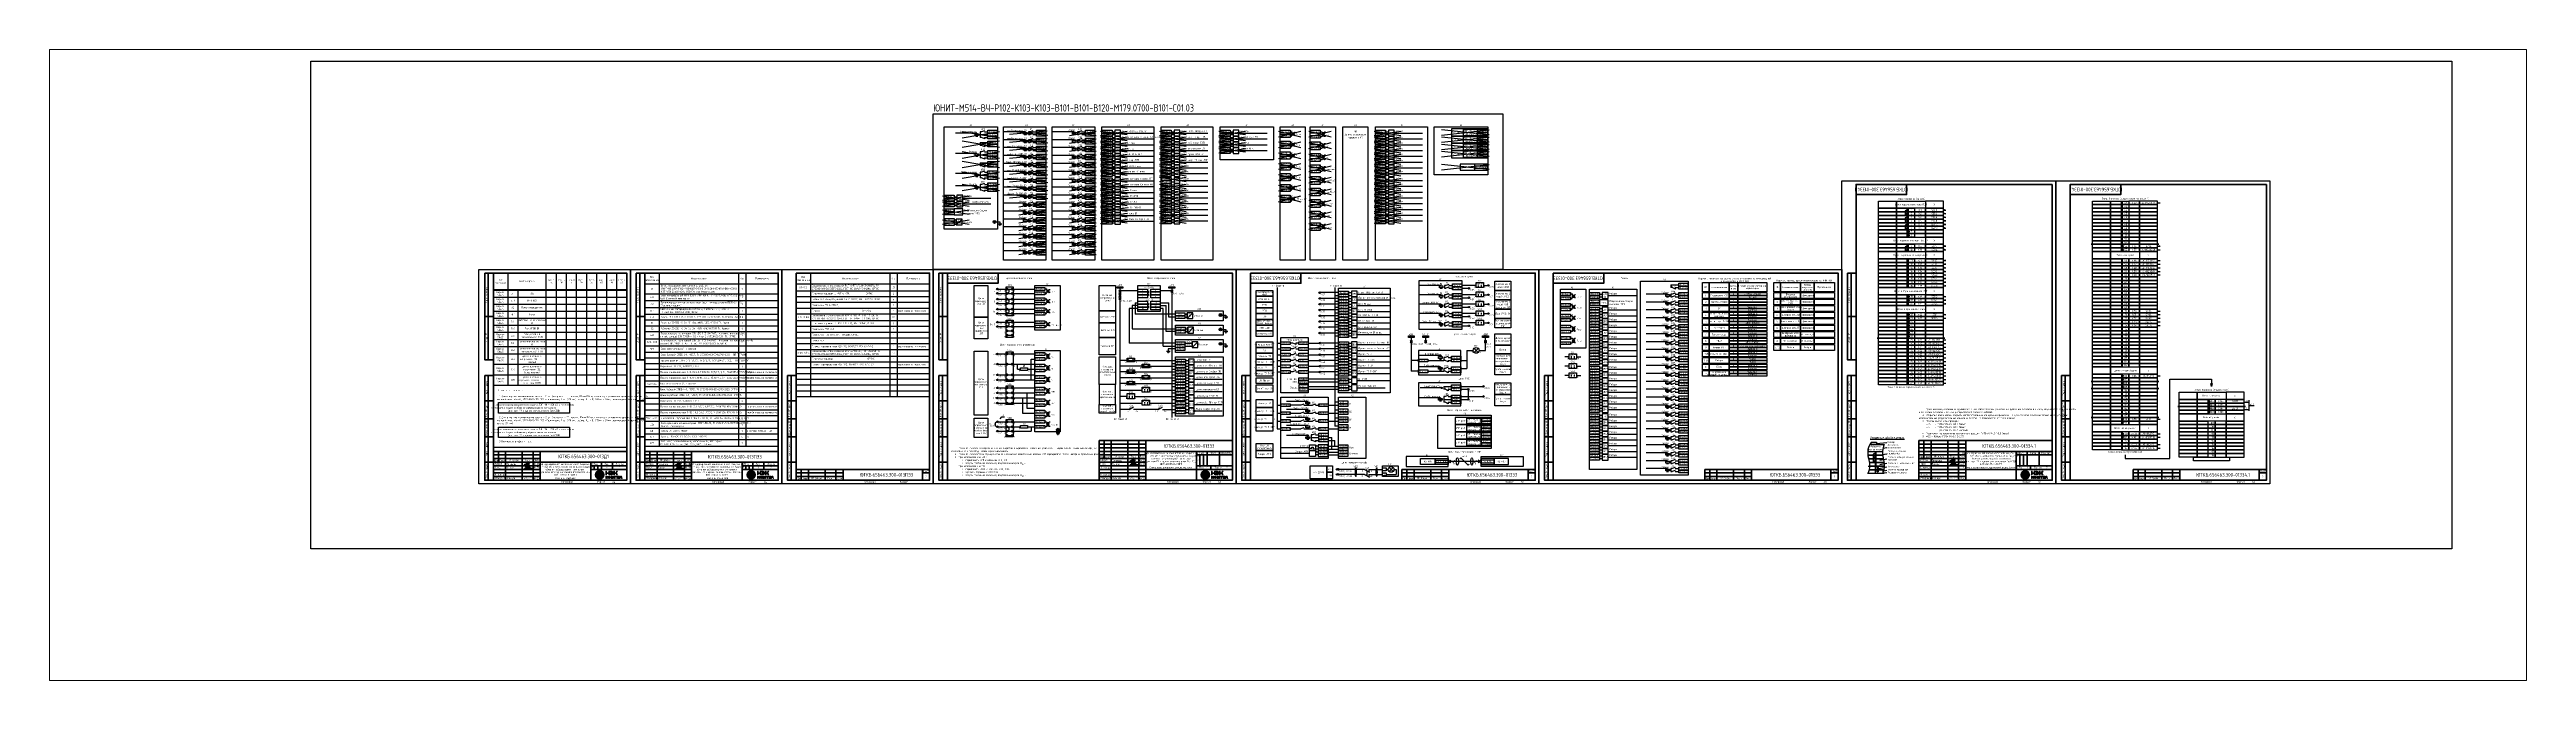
# Paper-space layout 'Лист3 (2)' of a CAD drawing. Header units: millimetres. Extents: x -38 to 155, y 81 to 130.
# The model-space entities are those that its viewports show. They can reach past a viewport. Long polylines and large blocks are cut down to what shows.
import ezdxf

# ---------------------------------------------------------------- set-up
doc = ezdxf.new("R2010")
doc.units = ezdxf.units.MM
doc.styles.add('Gost type A_2.5', font='GOST_A.TTF', dxfattribs={"height": 2.5})
doc.styles.add('Gost_type_A', font='GOST_A.TTF')

# ---------------------------------------------------------------- blocks, each defined once
blk = doc.blocks.new('Штамп угловой верхний')
at = {"lineweight": 50}
blk.add_lwpolyline([(0, 0), (70, 0), (70, -14), (0, -14)], close=True, dxfattribs=at)
blk = doc.blocks.new('Формат_А3')
blk.add_lwpolyline([(-420, 297), (0, 297), (0, 0), (-420, 0)], close=True)
at = {"lineweight": 50}
blk.add_lwpolyline([(-400, 292), (-5, 292), (-5, 5), (-400, 5)], close=True, dxfattribs=at)
blk = doc.blocks.new('Штамп левый верхний')
at = {"lineweight": 50}
for points in [[(-12, 0), (-7, 0), (-7, -60), (-12, -60)], [(-7, 0), (0, 0), (0, -60), (-7, -60)], [(-12, -60), (-7, -60), (-7, -120), (-12, -120)], [(-7, -60), (0, -60), (0, -120), (-7, -120)]]:
    blk.add_lwpolyline(points, close=True, dxfattribs=at)
at = {"char_height": 2.5, "width": 60, "attachment_point": 5, "rotation": 90, "style": 'Gost_type_A'}
for s, insert in [('Перв. примен.', (-9.5, -30)), ('Справ. №', (-9.5, -90))]:
    blk.add_mtext(s, dxfattribs=dict(at, insert=insert))
blk = doc.blocks.new('Штамп левый нижний')
at = {"lineweight": 50}
for points in [[(-12, 145), (-7, 145), (-7, 110), (-12, 110)], [(-7, 145), (0, 145), (0, 110), (-7, 110)], [(-12, 110), (-7, 110), (-7, 85), (-12, 85)], [(-7, 110), (0, 110), (0, 85), (-7, 85)], [(-12, 85), (-7, 85), (-7, 60), (-12, 60)], [(-7, 85), (0, 85), (0, 60), (-7, 60)], [(-12, 60), (-7, 60), (-7, 25), (-12, 25)], [(-7, 60), (0, 60), (0, 25), (-7, 25)], [(-12, 25), (-7, 25), (-7, 0), (-12, 0)], [(-7, 25), (0, 25), (0, 0), (-7, 0)]]:
    blk.add_lwpolyline(points, close=True, dxfattribs=at)
at = {"char_height": 2.5, "attachment_point": 5, "rotation": 90, "style": 'Gost_type_A'}
for s, insert, width in [('Инв. № дубл.', (-9.5, 97.5), 25), ('Подп. и дата', (-9.5, 127.5), 35), ('Взам. инв. №', (-9.5, 72.5), 25), ('Подп. и дата', (-9.5, 42.5), 35), ('Инв. N подл.', (-9.5, 12.5), 25)]:
    blk.add_mtext(s, dxfattribs=dict(at, insert=insert, width=width))
blk = doc.blocks.new('*U20')
at = {"lineweight": 0, "true_color": 0x00cb62}
h = blk.add_hatch(color=112, dxfattribs=at)
h.dxf.hatch_style = 1
edge = h.paths.add_edge_path()
edge.add_spline(control_points=[(-12.5, 6.1), (-15.9, 6.1), (-18.6, 3.3), (-18.6, 0)], knot_values=[1, 1, 1, 1, 2, 2, 2, 2], degree=3, periodic=0)
edge.add_spline(control_points=[(-18.6, 0), (-18.6, -3.4), (-15.9, -6.2), (-12.5, -6.2)], knot_values=[0, 0, 0, 0, 1, 1, 1, 1], degree=3, periodic=0)
edge.add_spline(control_points=[(-12.5, -6.2), (-9.1, -6.2), (-6.3, -3.4), (-6.3, 0)], knot_values=[3, 3, 3, 3, 4, 4, 4, 4], degree=3, periodic=0)
edge.add_spline(control_points=[(-6.3, 0), (-6.3, 3.3), (-9.1, 6.1), (-12.5, 6.1)], knot_values=[2, 2, 2, 2, 3, 3, 3, 3], degree=3, periodic=0)
edge = h.paths.add_edge_path(flags=16)
edge.add_spline(control_points=[(-18.2, 0), (-18.2, 3.2), (-15.7, 6), (-12.5, 6)], knot_values=[0, 0, 0, 0, 1, 1, 1, 1], degree=3, periodic=0)
edge.add_spline(control_points=[(-12.5, 6), (-9.2, 6), (-6.7, 3.2), (-6.7, 0)], knot_values=[3, 3, 3, 3, 4, 4, 4, 4], degree=3, periodic=0)
edge.add_spline(control_points=[(-6.7, 0), (-6.7, -3.3), (-9.2, -5.8), (-12.5, -5.8)], knot_values=[2, 2, 2, 2, 3, 3, 3, 3], degree=3, periodic=0)
edge.add_spline(control_points=[(-12.5, -5.8), (-15.7, -5.8), (-18.2, -3.3), (-18.2, 0)], knot_values=[1, 1, 1, 1, 2, 2, 2, 2], degree=3, periodic=0)
h = blk.add_hatch(color=112, dxfattribs=at)
h.dxf.hatch_style = 1
edge = h.paths.add_edge_path()
edge.add_spline(control_points=[(-12.5, 5.5), (-15.7, 5.5), (-18.2, 3), (-18.2, 0)], knot_values=[1, 1, 1, 1, 2, 2, 2, 2], degree=3, periodic=0)
edge.add_spline(control_points=[(-18.2, 0), (-18.2, -3.1), (-15.7, -5.6), (-12.5, -5.6)], knot_values=[0, 0, 0, 0, 1, 1, 1, 1], degree=3, periodic=0)
edge.add_spline(control_points=[(-12.5, -5.6), (-9.3, -5.6), (-6.7, -3.1), (-6.7, 0)], knot_values=[3, 3, 3, 3, 4, 4, 4, 4], degree=3, periodic=0)
edge.add_spline(control_points=[(-6.7, 0), (-6.7, 3), (-9.3, 5.5), (-12.5, 5.5)], knot_values=[2, 2, 2, 2, 3, 3, 3, 3], degree=3, periodic=0)
edge = h.paths.add_edge_path(flags=16)
edge.add_spline(control_points=[(-17.9, 0), (-17.9, 2.9), (-15.5, 5.4), (-12.5, 5.4)], knot_values=[0, 0, 0, 0, 1, 1, 1, 1], degree=3, periodic=0)
edge.add_spline(control_points=[(-12.5, 5.4), (-9.4, 5.4), (-7.1, 2.9), (-7.1, 0)], knot_values=[3, 3, 3, 3, 4, 4, 4, 4], degree=3, periodic=0)
edge.add_spline(control_points=[(-7.1, 0), (-7.1, -3), (-9.4, -5.3), (-12.5, -5.3)], knot_values=[2, 2, 2, 2, 3, 3, 3, 3], degree=3, periodic=0)
edge.add_spline(control_points=[(-12.5, -5.3), (-15.5, -5.3), (-17.9, -3), (-17.9, 0)], knot_values=[1, 1, 1, 1, 2, 2, 2, 2], degree=3, periodic=0)
h = blk.add_hatch(color=112, dxfattribs=at)
h.dxf.hatch_style = 1
edge = h.paths.add_edge_path()
edge.add_spline(control_points=[(-17.9, 0), (-17.9, -2.8), (-15.5, -5), (-12.5, -5)], knot_values=[0, 0, 0, 0, 1, 1, 1, 1], degree=3, periodic=0)
edge.add_spline(control_points=[(-12.5, -5), (-9.5, -5), (-7.1, -2.8), (-7.1, 0)], knot_values=[3, 3, 3, 3, 4, 4, 4, 4], degree=3, periodic=0)
edge.add_spline(control_points=[(-7.1, 0), (-7.1, 2.7), (-9.5, 4.9), (-12.5, 4.9)], knot_values=[2, 2, 2, 2, 3, 3, 3, 3], degree=3, periodic=0)
edge.add_spline(control_points=[(-12.5, 4.9), (-15.5, 4.9), (-17.9, 2.7), (-17.9, 0)], knot_values=[1, 1, 1, 1, 2, 2, 2, 2], degree=3, periodic=0)
edge = h.paths.add_edge_path(flags=16)
edge.add_spline(control_points=[(-17.5, 0), (-17.5, 2.6), (-15.3, 4.8), (-12.5, 4.8)], knot_values=[0, 0, 0, 0, 1, 1, 1, 1], degree=3, periodic=0)
edge.add_spline(control_points=[(-12.5, 4.8), (-9.6, 4.8), (-7.4, 2.6), (-7.4, 0)], knot_values=[3, 3, 3, 3, 4, 4, 4, 4], degree=3, periodic=0)
edge.add_spline(control_points=[(-7.4, 0), (-7.4, -2.7), (-9.6, -4.7), (-12.5, -4.7)], knot_values=[2, 2, 2, 2, 3, 3, 3, 3], degree=3, periodic=0)
edge.add_spline(control_points=[(-12.5, -4.7), (-15.3, -4.7), (-17.5, -2.7), (-17.5, 0)], knot_values=[1, 1, 1, 1, 2, 2, 2, 2], degree=3, periodic=0)
h = blk.add_hatch(color=112, dxfattribs=at)
h.dxf.hatch_style = 1
edge = h.paths.add_edge_path()
edge.add_spline(control_points=[(-7.4, 0), (-7.4, 0.3), (-7.5, 0.6), (-7.5, 0.9)], knot_values=[3, 3, 3, 3, 3.12466, 3.12466, 3.12466, 3.12466], degree=3, periodic=0)
edge.add_spline(control_points=[(-7.5, 0.9), (-8, 2.9), (-10.1, 4.4), (-12.5, 4.4)], knot_values=[2, 2, 2, 2, 2.864772, 2.864772, 2.864772, 2.864772], degree=3, periodic=0)
edge.add_spline(control_points=[(-12.5, 4.4), (-14.9, 4.4), (-16.9, 2.9), (-17.4, 0.9)], knot_values=[1.135231, 1.135231, 1.135231, 1.135231, 2, 2, 2, 2], degree=3, periodic=0)
edge.add_spline(control_points=[(-17.4, 0.9), (-17.5, 0.6), (-17.5, 0.3), (-17.5, 0)], knot_values=[0.875337, 0.875337, 0.875337, 0.875337, 1, 1, 1, 1], degree=3, periodic=0)
edge.add_spline(control_points=[(-17.5, 0), (-17.5, -0.4), (-17.5, -0.7), (-17.4, -1.1)], knot_values=[1, 1, 1, 1, 1.132178, 1.132178, 1.132178, 1.132178], degree=3, periodic=0)
edge.add_spline(control_points=[(-17.4, -1.1), (-16.9, -3), (-14.9, -4.5), (-12.5, -4.5)], knot_values=[0, 0, 0, 0, 0.858028, 0.858028, 0.858028, 0.858028], degree=3, periodic=0)
edge.add_spline(control_points=[(-12.5, -4.5), (-10.1, -4.5), (-8.1, -3), (-7.6, -1.1)], knot_values=[3.141968, 3.141968, 3.141968, 3.141968, 4, 4, 4, 4], degree=3, periodic=0)
edge.add_spline(control_points=[(-7.6, -1.1), (-7.5, -0.7), (-7.4, -0.4), (-7.4, 0)], knot_values=[2.867825, 2.867825, 2.867825, 2.867825, 3, 3, 3, 3], degree=3, periodic=0)
edge = h.paths.add_edge_path(flags=16)
edge.add_spline(control_points=[(-17.2, 0), (-17.2, 0.2), (-17.1, 0.5), (-17.1, 0.8)], knot_values=[1, 1, 1, 1, 1.132889, 1.132889, 1.132889, 1.132889], degree=3, periodic=0)
edge.add_spline(control_points=[(-17.1, 0.8), (-16.6, 2.7), (-14.8, 4.2), (-12.5, 4.2)], knot_values=[0, 0, 0, 0, 0.878882, 0.878882, 0.878882, 0.878882], degree=3, periodic=0)
edge.add_spline(control_points=[(-12.5, 4.2), (-10.1, 4.2), (-8.3, 2.7), (-7.9, 0.8)], knot_values=[3.121118, 3.121118, 3.121118, 3.121118, 4, 4, 4, 4], degree=3, periodic=0)
edge.add_spline(control_points=[(-7.9, 0.8), (-7.8, 0.5), (-7.8, 0.2), (-7.8, 0)], knot_values=[2.867111, 2.867111, 2.867111, 2.867111, 3, 3, 3, 3], degree=3, periodic=0)
edge.add_spline(control_points=[(-7.8, 0), (-7.8, -0.3), (-7.8, -0.6), (-7.9, -0.9)], knot_values=[3, 3, 3, 3, 3.139265, 3.139265, 3.139265, 3.139265], degree=3, periodic=0)
edge.add_spline(control_points=[(-7.9, -0.9), (-8.3, -2.8), (-10.2, -4.1), (-12.5, -4.1), (-14.8, -4.1), (-16.6, -2.8), (-17, -0.9)], knot_values=[1.128324, 1.128324, 1.128324, 1.128324, 2, 2, 2, 2.871676, 2.871676, 2.871676, 2.871676], degree=3, periodic=0)
edge.add_spline(control_points=[(-17, -0.9), (-17.1, -0.6), (-17.2, -0.3), (-17.2, 0)], knot_values=[0.860735, 0.860735, 0.860735, 0.860735, 1, 1, 1, 1], degree=3, periodic=0)
edge = h.paths.add_edge_path(flags=0)
edge.add_spline(control_points=[(-16.8, 0), (-16.8, 0.2), (-16.8, 0.4), (-16.7, 0.6)], knot_values=[1, 1, 1, 1, 1.129952, 1.129952, 1.129952, 1.129952], degree=3, periodic=0)
edge.add_spline(control_points=[(-16.7, 0.6), (-16.3, 2.3), (-14.6, 3.7), (-12.5, 3.7)], knot_values=[0, 0, 0, 0, 0.883348, 0.883348, 0.883348, 0.883348], degree=3, periodic=0)
edge.add_spline(control_points=[(-12.5, 3.7), (-10.3, 3.7), (-8.6, 2.3), (-8.2, 0.6)], knot_values=[3.11667, 3.11667, 3.11667, 3.11667, 4, 4, 4, 4], degree=3, periodic=0)
edge.add_spline(control_points=[(-8.2, 0.6), (-8.2, 0.4), (-8.1, 0.2), (-8.1, 0)], knot_values=[2.870028, 2.870028, 2.870028, 2.870028, 3, 3, 3, 3], degree=3, periodic=0)
edge.add_spline(control_points=[(-8.1, 0), (-8.1, -0.3), (-8.2, -0.5), (-8.2, -0.8)], knot_values=[3, 3, 3, 3, 3.135947, 3.135947, 3.135947, 3.135947], degree=3, periodic=0)
edge.add_spline(control_points=[(-8.2, -0.8), (-8.6, -2.4), (-10.3, -3.5), (-12.5, -3.5)], knot_values=[2, 2, 2, 2, 2.876458, 2.876458, 2.876458, 2.876458], degree=3, periodic=0)
edge.add_spline(control_points=[(-12.5, -3.5), (-14.6, -3.5), (-16.3, -2.4), (-16.7, -0.8)], knot_values=[1.12352, 1.12352, 1.12352, 1.12352, 2, 2, 2, 2], degree=3, periodic=0)
edge.add_spline(control_points=[(-16.7, -0.8), (-16.8, -0.5), (-16.8, -0.3), (-16.8, 0)], knot_values=[0.864077, 0.864077, 0.864077, 0.864077, 1, 1, 1, 1], degree=3, periodic=0)
edge = h.paths.add_edge_path(flags=0)
edge.add_spline(control_points=[(-16.4, 0), (-16.4, 0.1), (-16.4, 0.3), (-16.4, 0.5)], knot_values=[1, 1, 1, 1, 1.126377, 1.126377, 1.126377, 1.126377], degree=3, periodic=0)
edge.add_spline(control_points=[(-16.4, 0.5), (-16, 1.9), (-14.5, 3.1), (-12.5, 3.1)], knot_values=[0, 0, 0, 0, 0.888928, 0.888928, 0.888928, 0.888928], degree=3, periodic=0)
edge.add_spline(control_points=[(-12.5, 3.1), (-10.5, 3.1), (-8.9, 1.9), (-8.6, 0.5)], knot_values=[3.111075, 3.111075, 3.111075, 3.111075, 4, 4, 4, 4], degree=3, periodic=0)
edge.add_spline(control_points=[(-8.6, 0.5), (-8.5, 0.3), (-8.5, 0.1), (-8.5, 0)], knot_values=[2.87362, 2.87362, 2.87362, 2.87362, 3, 3, 3, 3], degree=3, periodic=0)
edge.add_spline(control_points=[(-8.5, 0), (-8.5, -0.2), (-8.5, -0.4), (-8.6, -0.6)], knot_values=[3, 3, 3, 3, 3.131788, 3.131788, 3.131788, 3.131788], degree=3, periodic=0)
edge.add_spline(control_points=[(-8.6, -0.6), (-8.9, -2), (-10.5, -3), (-12.5, -3)], knot_values=[2, 2, 2, 2, 2.882553, 2.882553, 2.882553, 2.882553], degree=3, periodic=0)
edge.add_spline(control_points=[(-12.5, -3), (-14.5, -3), (-16, -2), (-16.3, -0.6)], knot_values=[1.117444, 1.117444, 1.117444, 1.117444, 2, 2, 2, 2], degree=3, periodic=0)
edge.add_spline(control_points=[(-16.3, -0.6), (-16.4, -0.4), (-16.4, -0.2), (-16.4, 0)], knot_values=[0.868215, 0.868215, 0.868215, 0.868215, 1, 1, 1, 1], degree=3, periodic=0)
edge = h.paths.add_edge_path(flags=0)
edge.add_spline(control_points=[(-16, -0.5), (-16, -0.3), (-16.1, -0.2), (-16.1, 0), (-16.1, 0.1), (-16, 0.2), (-16, 0.4)], knot_values=[0.873534, 0.873534, 0.873534, 0.873534, 1, 1, 1, 1.12176, 1.12176, 1.12176, 1.12176], degree=3, periodic=0)
edge.add_spline(control_points=[(-16, 0.4), (-15.7, 1.5), (-14.3, 2.5), (-12.5, 2.5), (-10.6, 2.5), (-9.2, 1.5), (-8.9, 0.4)], knot_values=[3.103684, 3.103684, 3.103684, 3.103684, 3.999991, 3.999991, 3.999991, 4.896306, 4.896306, 4.896306, 4.896306], degree=3, periodic=0)
edge.add_spline(control_points=[(-8.9, 0.4), (-8.9, 0.2), (-8.9, 0.1), (-8.9, 0), (-8.9, -0.2), (-8.9, -0.3), (-8.9, -0.5)], knot_values=[2.878251, 2.878251, 2.878251, 2.878251, 3, 3, 3, 3.126453, 3.126453, 3.126453, 3.126453], degree=3, periodic=0)
edge.add_spline(control_points=[(-8.9, -0.5), (-9.2, -1.6), (-10.6, -2.4), (-12.5, -2.4), (-14.3, -2.4), (-15.7, -1.6), (-16, -0.5)], knot_values=[1.109435, 1.109435, 1.109435, 1.109435, 2.000012, 2.000012, 2.000012, 2.890577, 2.890577, 2.890577, 2.890577], degree=3, periodic=0)
edge = h.paths.add_edge_path(flags=0)
edge.add_spline(control_points=[(-15.7, 0), (-15.7, 0.1), (-15.7, 0.2), (-15.6, 0.3)], knot_values=[1, 1, 1, 1, 1.121318, 1.121318, 1.121318, 1.121318], degree=3, periodic=0)
edge.add_spline(control_points=[(-15.6, 0.3), (-15.4, 1.2), (-14.1, 1.9), (-12.5, 1.9)], knot_values=[0, 0, 0, 0, 0.9007, 0.9007, 0.9007, 0.9007], degree=3, periodic=0)
edge.add_spline(control_points=[(-12.5, 1.9), (-10.8, 1.9), (-9.5, 1.2), (-9.3, 0.3)], knot_values=[3.099305, 3.099305, 3.099305, 3.099305, 4, 4, 4, 4], degree=3, periodic=0)
edge.add_spline(control_points=[(-9.3, 0.3), (-9.3, 0.2), (-9.2, 0.1), (-9.2, 0)], knot_values=[2.878676, 2.878676, 2.878676, 2.878676, 3, 3, 3, 3], degree=3, periodic=0)
edge.add_spline(control_points=[(-9.2, 0), (-9.2, -0.2), (-9.3, -0.3), (-9.3, -0.4)], knot_values=[3, 3, 3, 3, 3.126159, 3.126159, 3.126159, 3.126159], degree=3, periodic=0)
edge.add_spline(control_points=[(-9.3, -0.4), (-9.5, -1.2), (-10.8, -1.8), (-12.5, -1.8), (-14.1, -1.8), (-15.4, -1.2), (-15.6, -0.4)], knot_values=[1.105344, 1.105344, 1.105344, 1.105344, 1.999995, 1.999995, 1.999995, 2.89465, 2.89465, 2.89465, 2.89465], degree=3, periodic=0)
edge.add_spline(control_points=[(-15.6, -0.4), (-15.7, -0.3), (-15.7, -0.2), (-15.7, 0)], knot_values=[0.873848, 0.873848, 0.873848, 0.873848, 1, 1, 1, 1], degree=3, periodic=0)
edge = h.paths.add_edge_path(flags=0)
edge.add_spline(control_points=[(-15.3, 0), (-15.3, 0), (-15.3, 0.1), (-15.3, 0.2)], knot_values=[1, 1, 1, 1, 1.112633, 1.112633, 1.112633, 1.112633], degree=3, periodic=0)
edge.add_spline(control_points=[(-15.3, 0.2), (-15.1, 0.8), (-13.9, 1.4), (-12.5, 1.4)], knot_values=[0, 0, 0, 0, 0.904875, 0.904875, 0.904875, 0.904875], degree=3, periodic=0)
edge.add_spline(control_points=[(-12.5, 1.4), (-11, 1.4), (-9.9, 0.8), (-9.6, 0.2)], knot_values=[3.095133, 3.095133, 3.095133, 3.095133, 4, 4, 4, 4], degree=3, periodic=0)
edge.add_spline(control_points=[(-9.6, 0.2), (-9.6, 0.1), (-9.6, 0), (-9.6, 0)], knot_values=[2.887357, 2.887357, 2.887357, 2.887357, 3, 3, 3, 3], degree=3, periodic=0)
edge.add_spline(control_points=[(-9.6, 0), (-9.6, -0.1), (-9.6, -0.2), (-9.7, -0.3)], knot_values=[3, 3, 3, 3, 3.117814, 3.117814, 3.117814, 3.117814], degree=3, periodic=0)
edge.add_spline(control_points=[(-9.7, -0.3), (-9.9, -0.9), (-11, -1.2), (-12.5, -1.2)], knot_values=[2, 2, 2, 2, 2.897768, 2.897768, 2.897768, 2.897768], degree=3, periodic=0)
edge.add_spline(control_points=[(-12.5, -1.2), (-13.9, -1.2), (-15.1, -0.9), (-15.3, -0.3)], knot_values=[1.102221, 1.102221, 1.102221, 1.102221, 2, 2, 2, 2], degree=3, periodic=0)
edge.add_spline(control_points=[(-15.3, -0.3), (-15.3, -0.2), (-15.3, -0.1), (-15.3, 0)], knot_values=[0.882198, 0.882198, 0.882198, 0.882198, 1, 1, 1, 1], degree=3, periodic=0)
edge = h.paths.add_edge_path(flags=0)
edge.add_spline(control_points=[(-15, 0), (-15, 0), (-15, 0), (-14.9, 0)], knot_values=[0.901648, 0.901648, 0.901648, 0.901648, 1, 1, 1, 1], degree=3, periodic=0)
edge.add_spline(control_points=[(-14.9, 0), (-14.8, 0.4), (-13.9, 0.8), (-12.5, 0.8)], knot_values=[0, 0, 0, 0, 0.912829, 0.912829, 0.912829, 0.912829], degree=3, periodic=0)
edge.add_spline(control_points=[(-12.5, 0.8), (-11.1, 0.8), (-10.2, 0.4), (-10, 0)], knot_values=[3.087219, 3.087219, 3.087219, 3.087219, 4, 4, 4, 4], degree=3, periodic=0)
edge.add_spline(control_points=[(-10, 0), (-10, 0), (-10, 0), (-10, 0)], knot_values=[3, 3, 3, 3, 3.098413, 3.098413, 3.098413, 3.098413], degree=3, periodic=0)
edge.add_spline(control_points=[(-10, 0), (-10, -0.1), (-10, -0.1), (-10, -0.1)], knot_values=[2.896056, 2.896056, 2.896056, 2.896056, 3, 3, 3, 3], degree=3, periodic=0)
edge.add_spline(control_points=[(-10, -0.1), (-10.2, -0.4), (-11.1, -0.7), (-12.5, -0.7)], knot_values=[2, 2, 2, 2, 2.903474, 2.903474, 2.903474, 2.903474], degree=3, periodic=0)
edge.add_spline(control_points=[(-12.5, -0.7), (-13.8, -0.7), (-14.8, -0.4), (-14.9, -0.1)], knot_values=[1.096469, 1.096469, 1.096469, 1.096469, 2, 2, 2, 2], degree=3, periodic=0)
edge.add_spline(control_points=[(-14.9, -0.1), (-15, -0.1), (-15, -0.1), (-15, 0)], knot_values=[1, 1, 1, 1, 1.103878, 1.103878, 1.103878, 1.103878], degree=3, periodic=0)
edge = h.paths.add_edge_path(flags=0)
edge.add_spline(control_points=[(-14.6, 0), (-14.6, 0), (-13.3, 0.1), (-12.5, 0.1)], knot_values=[1, 1, 1, 1, 2, 2, 2, 2], degree=3, periodic=0)
edge.add_spline(control_points=[(-12.5, 0.1), (-11.7, 0.1), (-10.4, 0), (-10.4, 0)], knot_values=[2, 2, 2, 2, 3, 3, 3, 3], degree=3, periodic=0)
edge.add_spline(control_points=[(-10.4, 0), (-10.4, -0.1), (-11.7, -0.2), (-12.5, -0.2)], knot_values=[3, 3, 3, 3, 4, 4, 4, 4], degree=3, periodic=0)
edge.add_spline(control_points=[(-12.5, -0.2), (-13.3, -0.2), (-14.6, -0.1), (-14.6, 0)], knot_values=[0, 0, 0, 0, 1, 1, 1, 1], degree=3, periodic=0)
h = blk.add_hatch(color=112, dxfattribs=at)
h.dxf.hatch_style = 1
edge = h.paths.add_edge_path()
edge.add_spline(control_points=[(-16.7, 0.6), (-16.3, 2.3), (-14.6, 3.7), (-12.5, 3.7)], knot_values=[0, 0, 0, 0, 0.883348, 0.883348, 0.883348, 0.883348], degree=3, periodic=0)
edge.add_spline(control_points=[(-12.5, 3.7), (-10.3, 3.7), (-8.6, 2.3), (-8.2, 0.6)], knot_values=[3.11667, 3.11667, 3.11667, 3.11667, 4, 4, 4, 4], degree=3, periodic=0)
edge.add_spline(control_points=[(-8.2, 0.6), (-8.2, 0.4), (-8.1, 0.2), (-8.1, 0)], knot_values=[2.870028, 2.870028, 2.870028, 2.870028, 3, 3, 3, 3], degree=3, periodic=0)
edge.add_spline(control_points=[(-8.1, 0), (-8.1, -0.3), (-8.2, -0.5), (-8.2, -0.8)], knot_values=[3, 3, 3, 3, 3.135947, 3.135947, 3.135947, 3.135947], degree=3, periodic=0)
edge.add_spline(control_points=[(-8.2, -0.8), (-8.6, -2.4), (-10.3, -3.5), (-12.5, -3.5)], knot_values=[2, 2, 2, 2, 2.876458, 2.876458, 2.876458, 2.876458], degree=3, periodic=0)
edge.add_spline(control_points=[(-12.5, -3.5), (-13.9, -3.5), (-15.1, -3.1), (-15.8, -2.3)], knot_values=[1.431996, 1.431996, 1.431996, 1.431996, 2, 2, 2, 2], degree=3, periodic=0)
edge.add_line((-15.8, -2.3), (-16.1, -2.5))
edge.add_spline(control_points=[(-16.1, -2.5), (-15.3, -3.3), (-13.9, -3.9), (-12.5, -3.9)], knot_values=[0, 0, 0, 0, 0.570003, 0.570003, 0.570003, 0.570003], degree=3, periodic=0)
edge.add_spline(control_points=[(-12.5, -3.9), (-10.2, -3.9), (-8.4, -2.6), (-7.9, -0.9)], knot_values=[3.139265, 3.139265, 3.139265, 3.139265, 4, 4, 4, 4], degree=3, periodic=0)
edge.add_spline(control_points=[(-7.9, -0.9), (-7.8, -0.6), (-7.8, -0.3), (-7.8, 0), (-7.8, 0.2), (-7.8, 0.5), (-7.9, 0.8)], knot_values=[2.871676, 2.871676, 2.871676, 2.871676, 3, 3, 3, 3.121118, 3.121118, 3.121118, 3.121118], degree=3, periodic=0)
edge.add_spline(control_points=[(-7.9, 0.8), (-8.3, 2.5), (-10.2, 3.8), (-12.5, 3.8)], knot_values=[2, 2, 2, 2, 2.867111, 2.867111, 2.867111, 2.867111], degree=3, periodic=0)
edge.add_spline(control_points=[(-12.5, 3.8), (-14.7, 3.8), (-16.6, 2.5), (-17.1, 0.8)], knot_values=[1.132889, 1.132889, 1.132889, 1.132889, 2, 2, 2, 2], degree=3, periodic=0)
edge.add_spline(control_points=[(-17.1, 0.8), (-17.1, 0.5), (-17.1, 0.2), (-17.1, 0), (-17.1, -0.3), (-17.1, -0.6), (-17, -0.9)], knot_values=[0.878882, 0.878882, 0.878882, 0.878882, 1, 1, 1, 1.128324, 1.128324, 1.128324, 1.128324], degree=3, periodic=0)
edge.add_spline(control_points=[(-17, -0.9), (-16.9, -1.5), (-16.6, -2), (-16.1, -2.5)], knot_values=[0.570003, 0.570003, 0.570003, 0.570003, 0.860735, 0.860735, 0.860735, 0.860735], degree=3, periodic=0)
edge.add_line((-16.1, -2.5), (-15.8, -2.3))
edge.add_spline(control_points=[(-15.8, -2.3), (-16.3, -1.8), (-16.6, -1.3), (-16.7, -0.8)], knot_values=[1.12352, 1.12352, 1.12352, 1.12352, 1.431996, 1.431996, 1.431996, 1.431996], degree=3, periodic=0)
edge.add_spline(control_points=[(-16.7, -0.8), (-16.8, -0.5), (-16.8, -0.3), (-16.8, 0)], knot_values=[0.864077, 0.864077, 0.864077, 0.864077, 1, 1, 1, 1], degree=3, periodic=0)
edge.add_spline(control_points=[(-16.8, 0), (-16.8, 0.2), (-16.8, 0.4), (-16.7, 0.6)], knot_values=[1, 1, 1, 1, 1.129952, 1.129952, 1.129952, 1.129952], degree=3, periodic=0)
h = blk.add_hatch(color=112, dxfattribs=at)
h.dxf.hatch_style = 1
edge = h.paths.add_edge_path()
edge.add_spline(control_points=[(-16.8, 0), (-16.8, -0.3), (-16.7, -0.5), (-16.7, -0.8)], knot_values=[1, 1, 1, 1, 1.12352, 1.12352, 1.12352, 1.12352], degree=3, periodic=0)
edge.add_spline(control_points=[(-16.7, -0.8), (-16.3, -2.2), (-14.5, -3.3), (-12.5, -3.3)], knot_values=[0, 0, 0, 0, 0.864077, 0.864077, 0.864077, 0.864077], degree=3, periodic=0)
edge.add_spline(control_points=[(-12.5, -3.3), (-10.4, -3.3), (-8.7, -2.2), (-8.2, -0.8)], knot_values=[3.135947, 3.135947, 3.135947, 3.135947, 4, 4, 4, 4], degree=3, periodic=0)
edge.add_spline(control_points=[(-8.2, -0.8), (-8.2, -0.5), (-8.2, -0.3), (-8.2, 0)], knot_values=[2.876458, 2.876458, 2.876458, 2.876458, 3, 3, 3, 3], degree=3, periodic=0)
edge.add_spline(control_points=[(-8.2, 0), (-8.2, 0.2), (-8.2, 0.4), (-8.2, 0.6)], knot_values=[3, 3, 3, 3, 3.11667, 3.11667, 3.11667, 3.11667], degree=3, periodic=0)
edge.add_spline(control_points=[(-8.2, 0.6), (-8.7, 2.1), (-10.4, 3.2), (-12.5, 3.2)], knot_values=[2, 2, 2, 2, 2.870028, 2.870028, 2.870028, 2.870028], degree=3, periodic=0)
edge.add_spline(control_points=[(-12.5, 3.2), (-14.5, 3.2), (-16.3, 2.1), (-16.7, 0.6)], knot_values=[1.129952, 1.129952, 1.129952, 1.129952, 2, 2, 2, 2], degree=3, periodic=0)
edge.add_spline(control_points=[(-16.7, 0.6), (-16.8, 0.4), (-16.8, 0.2), (-16.8, 0)], knot_values=[0.883348, 0.883348, 0.883348, 0.883348, 1, 1, 1, 1], degree=3, periodic=0)
edge = h.paths.add_edge_path(flags=16)
edge.add_spline(control_points=[(-16.4, 0), (-16.4, 0.1), (-16.4, 0.3), (-16.4, 0.5)], knot_values=[1, 1, 1, 1, 1.126377, 1.126377, 1.126377, 1.126377], degree=3, periodic=0)
edge.add_spline(control_points=[(-16.4, 0.5), (-16, 1.9), (-14.5, 3.1), (-12.5, 3.1)], knot_values=[0, 0, 0, 0, 0.888928, 0.888928, 0.888928, 0.888928], degree=3, periodic=0)
edge.add_spline(control_points=[(-12.5, 3.1), (-10.5, 3.1), (-8.9, 1.9), (-8.6, 0.5)], knot_values=[3.111075, 3.111075, 3.111075, 3.111075, 4, 4, 4, 4], degree=3, periodic=0)
edge.add_spline(control_points=[(-8.6, 0.5), (-8.5, 0.3), (-8.5, 0.1), (-8.5, 0)], knot_values=[2.87362, 2.87362, 2.87362, 2.87362, 3, 3, 3, 3], degree=3, periodic=0)
edge.add_spline(control_points=[(-8.5, 0), (-8.5, -0.2), (-8.5, -0.4), (-8.6, -0.6)], knot_values=[3, 3, 3, 3, 3.131788, 3.131788, 3.131788, 3.131788], degree=3, periodic=0)
edge.add_spline(control_points=[(-8.6, -0.6), (-8.9, -2), (-10.5, -3), (-12.5, -3)], knot_values=[2, 2, 2, 2, 2.882553, 2.882553, 2.882553, 2.882553], degree=3, periodic=0)
edge.add_spline(control_points=[(-12.5, -3), (-14.5, -3), (-16, -2), (-16.3, -0.6)], knot_values=[1.117444, 1.117444, 1.117444, 1.117444, 2, 2, 2, 2], degree=3, periodic=0)
edge.add_spline(control_points=[(-16.3, -0.6), (-16.4, -0.4), (-16.4, -0.2), (-16.4, 0)], knot_values=[0.868215, 0.868215, 0.868215, 0.868215, 1, 1, 1, 1], degree=3, periodic=0)
edge = h.paths.add_edge_path(flags=0)
edge.add_spline(control_points=[(-16, -0.5), (-16, -0.3), (-16.1, -0.2), (-16.1, 0), (-16.1, 0.1), (-16, 0.2), (-16, 0.4)], knot_values=[0.873534, 0.873534, 0.873534, 0.873534, 1, 1, 1, 1.12176, 1.12176, 1.12176, 1.12176], degree=3, periodic=0)
edge.add_spline(control_points=[(-16, 0.4), (-15.7, 1.5), (-14.3, 2.5), (-12.5, 2.5), (-10.6, 2.5), (-9.2, 1.5), (-8.9, 0.4)], knot_values=[3.103684, 3.103684, 3.103684, 3.103684, 3.999991, 3.999991, 3.999991, 4.896306, 4.896306, 4.896306, 4.896306], degree=3, periodic=0)
edge.add_spline(control_points=[(-8.9, 0.4), (-8.9, 0.2), (-8.9, 0.1), (-8.9, 0), (-8.9, -0.2), (-8.9, -0.3), (-8.9, -0.5)], knot_values=[2.878251, 2.878251, 2.878251, 2.878251, 3, 3, 3, 3.126453, 3.126453, 3.126453, 3.126453], degree=3, periodic=0)
edge.add_spline(control_points=[(-8.9, -0.5), (-9.2, -1.6), (-10.6, -2.4), (-12.5, -2.4), (-14.3, -2.4), (-15.7, -1.6), (-16, -0.5)], knot_values=[1.109435, 1.109435, 1.109435, 1.109435, 2.000012, 2.000012, 2.000012, 2.890577, 2.890577, 2.890577, 2.890577], degree=3, periodic=0)
edge = h.paths.add_edge_path(flags=0)
edge.add_spline(control_points=[(-15.7, 0), (-15.7, 0.1), (-15.7, 0.2), (-15.6, 0.3)], knot_values=[1, 1, 1, 1, 1.121318, 1.121318, 1.121318, 1.121318], degree=3, periodic=0)
edge.add_spline(control_points=[(-15.6, 0.3), (-15.4, 1.2), (-14.1, 1.9), (-12.5, 1.9)], knot_values=[0, 0, 0, 0, 0.9007, 0.9007, 0.9007, 0.9007], degree=3, periodic=0)
edge.add_spline(control_points=[(-12.5, 1.9), (-10.8, 1.9), (-9.5, 1.2), (-9.3, 0.3)], knot_values=[3.099305, 3.099305, 3.099305, 3.099305, 4, 4, 4, 4], degree=3, periodic=0)
edge.add_spline(control_points=[(-9.3, 0.3), (-9.3, 0.2), (-9.2, 0.1), (-9.2, 0)], knot_values=[2.878676, 2.878676, 2.878676, 2.878676, 3, 3, 3, 3], degree=3, periodic=0)
edge.add_spline(control_points=[(-9.2, 0), (-9.2, -0.2), (-9.3, -0.3), (-9.3, -0.4)], knot_values=[3, 3, 3, 3, 3.126159, 3.126159, 3.126159, 3.126159], degree=3, periodic=0)
edge.add_spline(control_points=[(-9.3, -0.4), (-9.5, -1.2), (-10.8, -1.8), (-12.5, -1.8), (-14.1, -1.8), (-15.4, -1.2), (-15.6, -0.4)], knot_values=[1.105344, 1.105344, 1.105344, 1.105344, 1.999995, 1.999995, 1.999995, 2.89465, 2.89465, 2.89465, 2.89465], degree=3, periodic=0)
edge.add_spline(control_points=[(-15.6, -0.4), (-15.7, -0.3), (-15.7, -0.2), (-15.7, 0)], knot_values=[0.873848, 0.873848, 0.873848, 0.873848, 1, 1, 1, 1], degree=3, periodic=0)
edge = h.paths.add_edge_path(flags=0)
edge.add_spline(control_points=[(-15.3, 0.2), (-15.1, 0.8), (-13.9, 1.4), (-12.5, 1.4)], knot_values=[0, 0, 0, 0, 0.904875, 0.904875, 0.904875, 0.904875], degree=3, periodic=0)
edge.add_spline(control_points=[(-12.5, 1.4), (-11, 1.4), (-9.9, 0.8), (-9.6, 0.2)], knot_values=[3.095133, 3.095133, 3.095133, 3.095133, 4, 4, 4, 4], degree=3, periodic=0)
edge.add_spline(control_points=[(-9.6, 0.2), (-9.6, 0.1), (-9.6, 0), (-9.6, 0)], knot_values=[2.887357, 2.887357, 2.887357, 2.887357, 3, 3, 3, 3], degree=3, periodic=0)
edge.add_spline(control_points=[(-9.7, -0.3), (-9.6, -0.2), (-9.6, -0.1), (-9.6, 0)], knot_values=[3, 3, 3, 3, 3.117814, 3.117814, 3.117814, 3.117814], degree=3, periodic=0)
edge.add_spline(control_points=[(-9.7, -0.3), (-9.9, -0.9), (-11, -1.2), (-12.5, -1.2)], knot_values=[2, 2, 2, 2, 2.897768, 2.897768, 2.897768, 2.897768], degree=3, periodic=0)
edge.add_spline(control_points=[(-12.5, -1.2), (-13.9, -1.2), (-15.1, -0.9), (-15.3, -0.3)], knot_values=[1.102221, 1.102221, 1.102221, 1.102221, 2, 2, 2, 2], degree=3, periodic=0)
edge.add_spline(control_points=[(-15.3, 0), (-15.3, -0.1), (-15.3, -0.2), (-15.3, -0.3)], knot_values=[0.882198, 0.882198, 0.882198, 0.882198, 1, 1, 1, 1], degree=3, periodic=0)
edge.add_spline(control_points=[(-15.3, 0), (-15.3, 0), (-15.3, 0.1), (-15.3, 0.2)], knot_values=[1, 1, 1, 1, 1.112633, 1.112633, 1.112633, 1.112633], degree=3, periodic=0)
edge = h.paths.add_edge_path(flags=0)
edge.add_spline(control_points=[(-12.5, 0.4), (-13.3, 0.4), (-14.7, 0.3), (-14.9, 0)], knot_values=[0, 0, 0, 0, 0.901648, 0.901648, 0.901648, 0.901648], degree=3, periodic=0)
edge.add_spline(control_points=[(-14.9, 0), (-14.8, 0.4), (-13.9, 0.8), (-12.5, 0.8)], knot_values=[0, 0, 0, 0, 0.912829, 0.912829, 0.912829, 0.912829], degree=3, periodic=0)
edge.add_spline(control_points=[(-12.5, 0.8), (-11.1, 0.8), (-10.2, 0.4), (-10, 0)], knot_values=[3.087219, 3.087219, 3.087219, 3.087219, 4, 4, 4, 4], degree=3, periodic=0)
edge.add_spline(control_points=[(-10, 0), (-10, 0), (-10, 0), (-10, 0)], knot_values=[3, 3, 3, 3, 3.098413, 3.098413, 3.098413, 3.098413], degree=3, periodic=0)
edge.add_spline(control_points=[(-10, 0), (-10, -0.1), (-10, -0.1), (-10, -0.1)], knot_values=[2.896056, 2.896056, 2.896056, 2.896056, 3, 3, 3, 3], degree=3, periodic=0)
edge.add_spline(control_points=[(-12.5, -0.4), (-11.6, -0.4), (-10.3, -0.4), (-10, -0.1)], knot_values=[2, 2, 2, 2, 2.896056, 2.896056, 2.896056, 2.896056], degree=3, periodic=0)
edge.add_spline(control_points=[(-10, -0.1), (-10.2, -0.4), (-11.1, -0.7), (-12.5, -0.7)], knot_values=[2, 2, 2, 2, 2.903474, 2.903474, 2.903474, 2.903474], degree=3, periodic=0)
edge.add_spline(control_points=[(-12.5, -0.7), (-13.8, -0.7), (-14.8, -0.4), (-14.9, -0.1)], knot_values=[1.096469, 1.096469, 1.096469, 1.096469, 2, 2, 2, 2], degree=3, periodic=0)
edge.add_spline(control_points=[(-14.9, -0.1), (-15, -0.1), (-15, -0.1), (-15, 0)], knot_values=[1, 1, 1, 1, 1.103878, 1.103878, 1.103878, 1.103878], degree=3, periodic=0)
edge.add_spline(control_points=[(-15, 0), (-15, 0), (-15, 0), (-14.9, 0)], knot_values=[0.901648, 0.901648, 0.901648, 0.901648, 1, 1, 1, 1], degree=3, periodic=0)
edge = h.paths.add_edge_path(flags=0)
edge.add_spline(control_points=[(-14.6, 0), (-14.6, 0), (-13.3, 0.1), (-12.5, 0.1)], knot_values=[1, 1, 1, 1, 2, 2, 2, 2], degree=3, periodic=0)
edge.add_spline(control_points=[(-12.5, 0.1), (-11.7, 0.1), (-10.4, 0), (-10.4, 0)], knot_values=[2, 2, 2, 2, 3, 3, 3, 3], degree=3, periodic=0)
edge.add_spline(control_points=[(-10.4, 0), (-10.4, -0.1), (-11.7, -0.2), (-12.5, -0.2)], knot_values=[3, 3, 3, 3, 4, 4, 4, 4], degree=3, periodic=0)
edge.add_spline(control_points=[(-12.5, -0.2), (-13.3, -0.2), (-14.6, -0.1), (-14.6, 0)], knot_values=[0, 0, 0, 0, 1, 1, 1, 1], degree=3, periodic=0)
h = blk.add_hatch(color=112, dxfattribs=at)
h.dxf.hatch_style = 1
edge = h.paths.add_edge_path()
edge.add_spline(control_points=[(-16.4, 0.5), (-16.4, 0.3), (-16.4, 0.1), (-16.4, 0)], knot_values=[0.888928, 0.888928, 0.888928, 0.888928, 1, 1, 1, 1], degree=3, periodic=0)
edge.add_spline(control_points=[(-16.4, 0), (-16.4, -0.2), (-16.4, -0.4), (-16.3, -0.6)], knot_values=[1, 1, 1, 1, 1.117444, 1.117444, 1.117444, 1.117444], degree=3, periodic=0)
edge.add_spline(control_points=[(-16.3, -0.6), (-16, -1.8), (-14.4, -2.7), (-12.5, -2.7)], knot_values=[0, 0, 0, 0, 0.868215, 0.868215, 0.868215, 0.868215], degree=3, periodic=0)
edge.add_spline(control_points=[(-12.5, -2.7), (-10.6, -2.7), (-9, -1.8), (-8.6, -0.6)], knot_values=[3.131788, 3.131788, 3.131788, 3.131788, 4, 4, 4, 4], degree=3, periodic=0)
edge.add_spline(control_points=[(-8.6, -0.6), (-8.6, -0.4), (-8.5, -0.2), (-8.5, 0)], knot_values=[2.882553, 2.882553, 2.882553, 2.882553, 3, 3, 3, 3], degree=3, periodic=0)
edge.add_spline(control_points=[(-8.5, 0), (-8.5, 0.1), (-8.5, 0.3), (-8.6, 0.5)], knot_values=[3, 3, 3, 3, 3.111075, 3.111075, 3.111075, 3.111075], degree=3, periodic=0)
edge.add_spline(control_points=[(-8.6, 0.5), (-9, 1.7), (-10.6, 2.6), (-12.5, 2.6)], knot_values=[2, 2, 2, 2, 2.87362, 2.87362, 2.87362, 2.87362], degree=3, periodic=0)
edge.add_spline(control_points=[(-12.5, 2.6), (-14.4, 2.6), (-16, 1.7), (-16.4, 0.5)], knot_values=[1.126377, 1.126377, 1.126377, 1.126377, 2, 2, 2, 2], degree=3, periodic=0)
edge = h.paths.add_edge_path(flags=16)
edge.add_spline(control_points=[(-16, 0.4), (-15.7, 1.5), (-14.3, 2.5), (-12.5, 2.5), (-10.6, 2.5), (-9.2, 1.5), (-8.9, 0.4)], knot_values=[3.103684, 3.103684, 3.103684, 3.103684, 3.999991, 3.999991, 3.999991, 4.896306, 4.896306, 4.896306, 4.896306], degree=3, periodic=0)
edge.add_spline(control_points=[(-8.9, 0.4), (-8.9, 0.2), (-8.9, 0.1), (-8.9, 0), (-8.9, -0.2), (-8.9, -0.3), (-8.9, -0.5)], knot_values=[2.878251, 2.878251, 2.878251, 2.878251, 3, 3, 3, 3.126453, 3.126453, 3.126453, 3.126453], degree=3, periodic=0)
edge.add_spline(control_points=[(-8.9, -0.5), (-9.2, -1.6), (-10.6, -2.4), (-12.5, -2.4), (-14.3, -2.4), (-15.7, -1.6), (-16, -0.5)], knot_values=[1.109435, 1.109435, 1.109435, 1.109435, 2.000012, 2.000012, 2.000012, 2.890577, 2.890577, 2.890577, 2.890577], degree=3, periodic=0)
edge.add_spline(control_points=[(-16, -0.5), (-16, -0.3), (-16.1, -0.2), (-16.1, 0), (-16.1, 0.1), (-16, 0.2), (-16, 0.4)], knot_values=[0.873534, 0.873534, 0.873534, 0.873534, 1, 1, 1, 1.12176, 1.12176, 1.12176, 1.12176], degree=3, periodic=0)
edge = h.paths.add_edge_path(flags=0)
edge.add_spline(control_points=[(-15.6, 0.3), (-15.4, 1.2), (-14.1, 1.9), (-12.5, 1.9)], knot_values=[0, 0, 0, 0, 0.9007, 0.9007, 0.9007, 0.9007], degree=3, periodic=0)
edge.add_spline(control_points=[(-12.5, 1.9), (-10.8, 1.9), (-9.5, 1.2), (-9.3, 0.3)], knot_values=[3.099305, 3.099305, 3.099305, 3.099305, 4, 4, 4, 4], degree=3, periodic=0)
edge.add_spline(control_points=[(-9.3, 0.3), (-9.3, 0.2), (-9.2, 0.1), (-9.2, 0)], knot_values=[2.878676, 2.878676, 2.878676, 2.878676, 3, 3, 3, 3], degree=3, periodic=0)
edge.add_spline(control_points=[(-9.2, 0), (-9.2, -0.2), (-9.3, -0.3), (-9.3, -0.4)], knot_values=[3, 3, 3, 3, 3.126159, 3.126159, 3.126159, 3.126159], degree=3, periodic=0)
edge.add_spline(control_points=[(-9.3, -0.4), (-9.5, -1.2), (-10.8, -1.8), (-12.5, -1.8), (-14.1, -1.8), (-15.4, -1.2), (-15.6, -0.4)], knot_values=[1.105344, 1.105344, 1.105344, 1.105344, 1.999995, 1.999995, 1.999995, 2.89465, 2.89465, 2.89465, 2.89465], degree=3, periodic=0)
edge.add_spline(control_points=[(-15.6, -0.4), (-15.7, -0.3), (-15.7, -0.2), (-15.7, 0)], knot_values=[0.873848, 0.873848, 0.873848, 0.873848, 1, 1, 1, 1], degree=3, periodic=0)
edge.add_spline(control_points=[(-15.7, 0), (-15.7, 0.1), (-15.7, 0.2), (-15.6, 0.3)], knot_values=[1, 1, 1, 1, 1.121318, 1.121318, 1.121318, 1.121318], degree=3, periodic=0)
edge = h.paths.add_edge_path(flags=0)
edge.add_spline(control_points=[(-15.3, 0.2), (-15.1, 0.8), (-13.9, 1.4), (-12.5, 1.4)], knot_values=[0, 0, 0, 0, 0.904875, 0.904875, 0.904875, 0.904875], degree=3, periodic=0)
edge.add_spline(control_points=[(-12.5, 1.4), (-11, 1.4), (-9.9, 0.8), (-9.6, 0.2)], knot_values=[3.095133, 3.095133, 3.095133, 3.095133, 4, 4, 4, 4], degree=3, periodic=0)
edge.add_spline(control_points=[(-9.6, 0.2), (-9.6, 0.1), (-9.6, 0), (-9.6, 0)], knot_values=[2.887357, 2.887357, 2.887357, 2.887357, 3, 3, 3, 3], degree=3, periodic=0)
edge.add_spline(control_points=[(-9.7, -0.3), (-9.6, -0.2), (-9.6, -0.1), (-9.6, 0)], knot_values=[3, 3, 3, 3, 3.117814, 3.117814, 3.117814, 3.117814], degree=3, periodic=0)
edge.add_spline(control_points=[(-9.7, -0.3), (-9.9, -0.9), (-11, -1.2), (-12.5, -1.2)], knot_values=[2, 2, 2, 2, 2.897768, 2.897768, 2.897768, 2.897768], degree=3, periodic=0)
edge.add_spline(control_points=[(-12.5, -1.2), (-13.9, -1.2), (-15.1, -0.9), (-15.3, -0.3)], knot_values=[1.102221, 1.102221, 1.102221, 1.102221, 2, 2, 2, 2], degree=3, periodic=0)
edge.add_spline(control_points=[(-15.3, 0), (-15.3, -0.1), (-15.3, -0.2), (-15.3, -0.3)], knot_values=[0.882198, 0.882198, 0.882198, 0.882198, 1, 1, 1, 1], degree=3, periodic=0)
edge.add_spline(control_points=[(-15.3, 0), (-15.3, 0), (-15.3, 0.1), (-15.3, 0.2)], knot_values=[1, 1, 1, 1, 1.112633, 1.112633, 1.112633, 1.112633], degree=3, periodic=0)
edge = h.paths.add_edge_path(flags=0)
edge.add_spline(control_points=[(-14.9, 0), (-14.8, 0.4), (-13.9, 0.8), (-12.5, 0.8)], knot_values=[0, 0, 0, 0, 0.912829, 0.912829, 0.912829, 0.912829], degree=3, periodic=0)
edge.add_spline(control_points=[(-12.5, 0.8), (-11.1, 0.8), (-10.2, 0.4), (-10, 0)], knot_values=[3.087219, 3.087219, 3.087219, 3.087219, 4, 4, 4, 4], degree=3, periodic=0)
edge.add_spline(control_points=[(-10, 0), (-10, 0), (-10, 0), (-10, 0)], knot_values=[3, 3, 3, 3, 3.098413, 3.098413, 3.098413, 3.098413], degree=3, periodic=0)
edge.add_spline(control_points=[(-10, 0), (-10, -0.1), (-10, -0.1), (-10, -0.1)], knot_values=[2.896056, 2.896056, 2.896056, 2.896056, 3, 3, 3, 3], degree=3, periodic=0)
edge.add_spline(control_points=[(-12.5, -0.4), (-11.6, -0.4), (-10.3, -0.4), (-10, -0.1)], knot_values=[2, 2, 2, 2, 2.896056, 2.896056, 2.896056, 2.896056], degree=3, periodic=0)
edge.add_spline(control_points=[(-10, -0.1), (-10.2, -0.4), (-11.1, -0.7), (-12.5, -0.7)], knot_values=[2, 2, 2, 2, 2.903474, 2.903474, 2.903474, 2.903474], degree=3, periodic=0)
edge.add_spline(control_points=[(-12.5, -0.7), (-13.8, -0.7), (-14.8, -0.4), (-14.9, -0.1)], knot_values=[1.096469, 1.096469, 1.096469, 1.096469, 2, 2, 2, 2], degree=3, periodic=0)
edge.add_spline(control_points=[(-14.9, -0.1), (-15, -0.1), (-15, -0.1), (-15, 0)], knot_values=[1, 1, 1, 1, 1.103878, 1.103878, 1.103878, 1.103878], degree=3, periodic=0)
edge.add_spline(control_points=[(-15, 0), (-15, 0), (-15, 0), (-14.9, 0)], knot_values=[0.901648, 0.901648, 0.901648, 0.901648, 1, 1, 1, 1], degree=3, periodic=0)
edge.add_spline(control_points=[(-12.5, 0.4), (-13.3, 0.4), (-14.7, 0.3), (-14.9, 0)], knot_values=[0, 0, 0, 0, 0.901648, 0.901648, 0.901648, 0.901648], degree=3, periodic=0)
edge = h.paths.add_edge_path(flags=0)
edge.add_spline(control_points=[(-14.6, 0), (-14.6, 0), (-13.3, 0.1), (-12.5, 0.1)], knot_values=[1, 1, 1, 1, 2, 2, 2, 2], degree=3, periodic=0)
edge.add_spline(control_points=[(-12.5, 0.1), (-11.7, 0.1), (-10.4, 0), (-10.4, 0)], knot_values=[2, 2, 2, 2, 3, 3, 3, 3], degree=3, periodic=0)
edge.add_spline(control_points=[(-10.4, 0), (-10.4, -0.1), (-11.7, -0.2), (-12.5, -0.2)], knot_values=[3, 3, 3, 3, 4, 4, 4, 4], degree=3, periodic=0)
edge.add_spline(control_points=[(-12.5, -0.2), (-13.3, -0.2), (-14.6, -0.1), (-14.6, 0)], knot_values=[0, 0, 0, 0, 1, 1, 1, 1], degree=3, periodic=0)
h = blk.add_hatch(color=112, dxfattribs=at)
h.dxf.hatch_style = 1
edge = h.paths.add_edge_path()
edge.add_spline(control_points=[(-16, 0.4), (-16, 0.2), (-16, 0.1), (-16, 0), (-16, -0.2), (-16, -0.3), (-16, -0.5)], knot_values=[0.896306, 0.896306, 0.896306, 0.896306, 1, 1, 1, 1.109435, 1.109435, 1.109435, 1.109435], degree=3, periodic=0)
edge.add_spline(control_points=[(-16, -0.5), (-15.7, -1.4), (-14.2, -2.2), (-12.5, -2.2)], knot_values=[0, 0, 0, 0, 0.873534, 0.873534, 0.873534, 0.873534], degree=3, periodic=0)
edge.add_spline(control_points=[(-12.5, -2.2), (-10.7, -2.2), (-9.3, -1.4), (-8.9, -0.5)], knot_values=[3.126453, 3.126453, 3.126453, 3.126453, 4, 4, 4, 4], degree=3, periodic=0)
edge.add_spline(control_points=[(-8.9, -0.5), (-8.9, -0.3), (-8.9, -0.2), (-8.9, 0), (-8.9, 0.1), (-8.9, 0.2), (-8.9, 0.4)], knot_values=[2.890577, 2.890577, 2.890577, 2.890577, 3, 3, 3, 3.103684, 3.103684, 3.103684, 3.103684], degree=3, periodic=0)
edge.add_spline(control_points=[(-8.9, 0.4), (-9.3, 1.3), (-10.7, 2.1), (-12.5, 2.1), (-14.2, 2.1), (-15.7, 1.3), (-16, 0.4)], knot_values=[1.12176, 1.12176, 1.12176, 1.12176, 2.000011, 2.000011, 2.000011, 2.878251, 2.878251, 2.878251, 2.878251], degree=3, periodic=0)
edge = h.paths.add_edge_path(flags=16)
edge.add_spline(control_points=[(-15.7, 0), (-15.7, 0.1), (-15.7, 0.2), (-15.6, 0.3)], knot_values=[1, 1, 1, 1, 1.121318, 1.121318, 1.121318, 1.121318], degree=3, periodic=0)
edge.add_spline(control_points=[(-15.6, 0.3), (-15.4, 1.2), (-14.1, 1.9), (-12.5, 1.9)], knot_values=[0, 0, 0, 0, 0.9007, 0.9007, 0.9007, 0.9007], degree=3, periodic=0)
edge.add_spline(control_points=[(-12.5, 1.9), (-10.8, 1.9), (-9.5, 1.2), (-9.3, 0.3)], knot_values=[3.099305, 3.099305, 3.099305, 3.099305, 4, 4, 4, 4], degree=3, periodic=0)
edge.add_spline(control_points=[(-9.3, 0.3), (-9.3, 0.2), (-9.2, 0.1), (-9.2, 0)], knot_values=[2.878676, 2.878676, 2.878676, 2.878676, 3, 3, 3, 3], degree=3, periodic=0)
edge.add_spline(control_points=[(-9.2, 0), (-9.2, -0.2), (-9.3, -0.3), (-9.3, -0.4)], knot_values=[3, 3, 3, 3, 3.126159, 3.126159, 3.126159, 3.126159], degree=3, periodic=0)
edge.add_spline(control_points=[(-9.3, -0.4), (-9.5, -1.2), (-10.8, -1.8), (-12.5, -1.8), (-14.1, -1.8), (-15.4, -1.2), (-15.6, -0.4)], knot_values=[1.105344, 1.105344, 1.105344, 1.105344, 1.999995, 1.999995, 1.999995, 2.89465, 2.89465, 2.89465, 2.89465], degree=3, periodic=0)
edge.add_spline(control_points=[(-15.6, -0.4), (-15.7, -0.3), (-15.7, -0.2), (-15.7, 0)], knot_values=[0.873848, 0.873848, 0.873848, 0.873848, 1, 1, 1, 1], degree=3, periodic=0)
edge = h.paths.add_edge_path(flags=0)
edge.add_spline(control_points=[(-15.3, 0.2), (-15.1, 0.8), (-13.9, 1.4), (-12.5, 1.4)], knot_values=[0, 0, 0, 0, 0.904875, 0.904875, 0.904875, 0.904875], degree=3, periodic=0)
edge.add_spline(control_points=[(-12.5, 1.4), (-11, 1.4), (-9.9, 0.8), (-9.6, 0.2)], knot_values=[3.095133, 3.095133, 3.095133, 3.095133, 4, 4, 4, 4], degree=3, periodic=0)
edge.add_spline(control_points=[(-9.6, 0.2), (-9.6, 0.1), (-9.6, 0), (-9.6, 0)], knot_values=[2.887357, 2.887357, 2.887357, 2.887357, 3, 3, 3, 3], degree=3, periodic=0)
edge.add_spline(control_points=[(-9.7, -0.3), (-9.6, -0.2), (-9.6, -0.1), (-9.6, 0)], knot_values=[3, 3, 3, 3, 3.117814, 3.117814, 3.117814, 3.117814], degree=3, periodic=0)
edge.add_spline(control_points=[(-9.7, -0.3), (-9.9, -0.9), (-11, -1.2), (-12.5, -1.2)], knot_values=[2, 2, 2, 2, 2.897768, 2.897768, 2.897768, 2.897768], degree=3, periodic=0)
edge.add_spline(control_points=[(-12.5, -1.2), (-13.9, -1.2), (-15.1, -0.9), (-15.3, -0.3)], knot_values=[1.102221, 1.102221, 1.102221, 1.102221, 2, 2, 2, 2], degree=3, periodic=0)
edge.add_spline(control_points=[(-15.3, 0), (-15.3, -0.1), (-15.3, -0.2), (-15.3, -0.3)], knot_values=[0.882198, 0.882198, 0.882198, 0.882198, 1, 1, 1, 1], degree=3, periodic=0)
edge.add_spline(control_points=[(-15.3, 0), (-15.3, 0), (-15.3, 0.1), (-15.3, 0.2)], knot_values=[1, 1, 1, 1, 1.112633, 1.112633, 1.112633, 1.112633], degree=3, periodic=0)
edge = h.paths.add_edge_path(flags=0)
edge.add_spline(control_points=[(-14.9, 0), (-14.8, 0.4), (-13.9, 0.8), (-12.5, 0.8)], knot_values=[0, 0, 0, 0, 0.912829, 0.912829, 0.912829, 0.912829], degree=3, periodic=0)
edge.add_spline(control_points=[(-12.5, 0.8), (-11.1, 0.8), (-10.2, 0.4), (-10, 0)], knot_values=[3.087219, 3.087219, 3.087219, 3.087219, 4, 4, 4, 4], degree=3, periodic=0)
edge.add_spline(control_points=[(-10, 0), (-10, 0), (-10, 0), (-10, 0)], knot_values=[3, 3, 3, 3, 3.098413, 3.098413, 3.098413, 3.098413], degree=3, periodic=0)
edge.add_spline(control_points=[(-10, 0), (-10, -0.1), (-10, -0.1), (-10, -0.1)], knot_values=[2.896056, 2.896056, 2.896056, 2.896056, 3, 3, 3, 3], degree=3, periodic=0)
edge.add_spline(control_points=[(-12.5, -0.4), (-11.6, -0.4), (-10.3, -0.4), (-10, -0.1)], knot_values=[2, 2, 2, 2, 2.896056, 2.896056, 2.896056, 2.896056], degree=3, periodic=0)
edge.add_spline(control_points=[(-10, -0.1), (-10.2, -0.4), (-11.1, -0.7), (-12.5, -0.7)], knot_values=[2, 2, 2, 2, 2.903474, 2.903474, 2.903474, 2.903474], degree=3, periodic=0)
edge.add_spline(control_points=[(-12.5, -0.7), (-13.8, -0.7), (-14.8, -0.4), (-14.9, -0.1)], knot_values=[1.096469, 1.096469, 1.096469, 1.096469, 2, 2, 2, 2], degree=3, periodic=0)
edge.add_spline(control_points=[(-14.9, -0.1), (-15, -0.1), (-15, -0.1), (-15, 0)], knot_values=[1, 1, 1, 1, 1.103878, 1.103878, 1.103878, 1.103878], degree=3, periodic=0)
edge.add_spline(control_points=[(-15, 0), (-15, 0), (-15, 0), (-14.9, 0)], knot_values=[0.901648, 0.901648, 0.901648, 0.901648, 1, 1, 1, 1], degree=3, periodic=0)
edge.add_spline(control_points=[(-12.5, 0.4), (-13.3, 0.4), (-14.7, 0.3), (-14.9, 0)], knot_values=[0, 0, 0, 0, 0.901648, 0.901648, 0.901648, 0.901648], degree=3, periodic=0)
edge = h.paths.add_edge_path(flags=0)
edge.add_spline(control_points=[(-14.6, 0), (-14.6, 0), (-13.3, 0.1), (-12.5, 0.1)], knot_values=[1, 1, 1, 1, 2, 2, 2, 2], degree=3, periodic=0)
edge.add_spline(control_points=[(-12.5, 0.1), (-11.7, 0.1), (-10.4, 0), (-10.4, 0)], knot_values=[2, 2, 2, 2, 3, 3, 3, 3], degree=3, periodic=0)
edge.add_spline(control_points=[(-10.4, 0), (-10.4, -0.1), (-11.7, -0.2), (-12.5, -0.2)], knot_values=[3, 3, 3, 3, 4, 4, 4, 4], degree=3, periodic=0)
edge.add_spline(control_points=[(-12.5, -0.2), (-13.3, -0.2), (-14.6, -0.1), (-14.6, 0)], knot_values=[0, 0, 0, 0, 1, 1, 1, 1], degree=3, periodic=0)
h = blk.add_hatch(color=112, dxfattribs=at)
h.dxf.hatch_style = 1
edge = h.paths.add_edge_path()
edge.add_spline(control_points=[(-15.6, 0.3), (-15.7, 0.2), (-15.7, 0.1), (-15.7, 0), (-15.7, -0.2), (-15.7, -0.3), (-15.6, -0.4)], knot_values=[0.9007, 0.9007, 0.9007, 0.9007, 1, 1, 1, 1.105344, 1.105344, 1.105344, 1.105344], degree=3, periodic=0)
edge.add_spline(control_points=[(-15.6, -0.4), (-15.3, -1.1), (-14.1, -1.6), (-12.5, -1.6)], knot_values=[0, 0, 0, 0, 0.873848, 0.873848, 0.873848, 0.873848], degree=3, periodic=0)
edge.add_spline(control_points=[(-12.5, -1.6), (-10.9, -1.6), (-9.6, -1.1), (-9.3, -0.4)], knot_values=[3.126159, 3.126159, 3.126159, 3.126159, 4, 4, 4, 4], degree=3, periodic=0)
edge.add_spline(control_points=[(-9.3, -0.4), (-9.3, -0.3), (-9.3, -0.2), (-9.3, 0), (-9.3, 0.1), (-9.3, 0.2), (-9.3, 0.3)], knot_values=[2.89465, 2.89465, 2.89465, 2.89465, 3, 3, 3, 3.099305, 3.099305, 3.099305, 3.099305], degree=3, periodic=0)
edge.add_spline(control_points=[(-9.3, 0.3), (-9.6, 1), (-10.9, 1.5), (-12.5, 1.5)], knot_values=[2, 2, 2, 2, 2.878676, 2.878676, 2.878676, 2.878676], degree=3, periodic=0)
edge.add_spline(control_points=[(-12.5, 1.5), (-14.1, 1.5), (-15.4, 1), (-15.6, 0.3)], knot_values=[1.121318, 1.121318, 1.121318, 1.121318, 2, 2, 2, 2], degree=3, periodic=0)
edge = h.paths.add_edge_path(flags=16)
edge.add_spline(control_points=[(-15.3, 0.2), (-15.1, 0.8), (-13.9, 1.4), (-12.5, 1.4)], knot_values=[0, 0, 0, 0, 0.904875, 0.904875, 0.904875, 0.904875], degree=3, periodic=0)
edge.add_spline(control_points=[(-12.5, 1.4), (-11, 1.4), (-9.9, 0.8), (-9.6, 0.2)], knot_values=[3.095133, 3.095133, 3.095133, 3.095133, 4, 4, 4, 4], degree=3, periodic=0)
edge.add_spline(control_points=[(-9.6, 0.2), (-9.6, 0.1), (-9.6, 0), (-9.6, 0)], knot_values=[2.887357, 2.887357, 2.887357, 2.887357, 3, 3, 3, 3], degree=3, periodic=0)
edge.add_spline(control_points=[(-9.7, -0.3), (-9.6, -0.2), (-9.6, -0.1), (-9.6, 0)], knot_values=[3, 3, 3, 3, 3.117814, 3.117814, 3.117814, 3.117814], degree=3, periodic=0)
edge.add_spline(control_points=[(-9.7, -0.3), (-9.9, -0.9), (-11, -1.2), (-12.5, -1.2)], knot_values=[2, 2, 2, 2, 2.897768, 2.897768, 2.897768, 2.897768], degree=3, periodic=0)
edge.add_spline(control_points=[(-12.5, -1.2), (-13.9, -1.2), (-15.1, -0.9), (-15.3, -0.3)], knot_values=[1.102221, 1.102221, 1.102221, 1.102221, 2, 2, 2, 2], degree=3, periodic=0)
edge.add_spline(control_points=[(-15.3, 0), (-15.3, -0.1), (-15.3, -0.2), (-15.3, -0.3)], knot_values=[0.882198, 0.882198, 0.882198, 0.882198, 1, 1, 1, 1], degree=3, periodic=0)
edge.add_spline(control_points=[(-15.3, 0), (-15.3, 0), (-15.3, 0.1), (-15.3, 0.2)], knot_values=[1, 1, 1, 1, 1.112633, 1.112633, 1.112633, 1.112633], degree=3, periodic=0)
edge = h.paths.add_edge_path(flags=0)
edge.add_spline(control_points=[(-14.9, 0), (-14.8, 0.4), (-13.9, 0.8), (-12.5, 0.8)], knot_values=[0, 0, 0, 0, 0.912829, 0.912829, 0.912829, 0.912829], degree=3, periodic=0)
edge.add_spline(control_points=[(-12.5, 0.8), (-11.1, 0.8), (-10.2, 0.4), (-10, 0)], knot_values=[3.087219, 3.087219, 3.087219, 3.087219, 4, 4, 4, 4], degree=3, periodic=0)
edge.add_spline(control_points=[(-10, 0), (-10, 0), (-10, 0), (-10, 0)], knot_values=[3, 3, 3, 3, 3.098413, 3.098413, 3.098413, 3.098413], degree=3, periodic=0)
edge.add_spline(control_points=[(-10, 0), (-10, -0.1), (-10, -0.1), (-10, -0.1)], knot_values=[2.896056, 2.896056, 2.896056, 2.896056, 3, 3, 3, 3], degree=3, periodic=0)
edge.add_spline(control_points=[(-12.5, -0.4), (-11.6, -0.4), (-10.3, -0.4), (-10, -0.1)], knot_values=[2, 2, 2, 2, 2.896056, 2.896056, 2.896056, 2.896056], degree=3, periodic=0)
edge.add_spline(control_points=[(-10, -0.1), (-10.2, -0.4), (-11.1, -0.7), (-12.5, -0.7)], knot_values=[2, 2, 2, 2, 2.903474, 2.903474, 2.903474, 2.903474], degree=3, periodic=0)
edge.add_spline(control_points=[(-12.5, -0.7), (-13.8, -0.7), (-14.8, -0.4), (-14.9, -0.1)], knot_values=[1.096469, 1.096469, 1.096469, 1.096469, 2, 2, 2, 2], degree=3, periodic=0)
edge.add_spline(control_points=[(-14.9, -0.1), (-15, -0.1), (-15, -0.1), (-15, 0)], knot_values=[1, 1, 1, 1, 1.103878, 1.103878, 1.103878, 1.103878], degree=3, periodic=0)
edge.add_spline(control_points=[(-15, 0), (-15, 0), (-15, 0), (-14.9, 0)], knot_values=[0.901648, 0.901648, 0.901648, 0.901648, 1, 1, 1, 1], degree=3, periodic=0)
edge.add_spline(control_points=[(-12.5, 0.4), (-13.3, 0.4), (-14.7, 0.3), (-14.9, 0)], knot_values=[0, 0, 0, 0, 0.901648, 0.901648, 0.901648, 0.901648], degree=3, periodic=0)
edge = h.paths.add_edge_path(flags=0)
edge.add_spline(control_points=[(-14.6, 0), (-14.6, 0), (-13.3, 0.1), (-12.5, 0.1)], knot_values=[1, 1, 1, 1, 2, 2, 2, 2], degree=3, periodic=0)
edge.add_spline(control_points=[(-12.5, 0.1), (-11.7, 0.1), (-10.4, 0), (-10.4, 0)], knot_values=[2, 2, 2, 2, 3, 3, 3, 3], degree=3, periodic=0)
edge.add_spline(control_points=[(-10.4, 0), (-10.4, -0.1), (-11.7, -0.2), (-12.5, -0.2)], knot_values=[3, 3, 3, 3, 4, 4, 4, 4], degree=3, periodic=0)
edge.add_spline(control_points=[(-12.5, -0.2), (-13.3, -0.2), (-14.6, -0.1), (-14.6, 0)], knot_values=[0, 0, 0, 0, 1, 1, 1, 1], degree=3, periodic=0)
h = blk.add_hatch(color=112, dxfattribs=at)
h.dxf.hatch_style = 1
edge = h.paths.add_edge_path()
edge.add_spline(control_points=[(-9.6, 0.2), (-9.9, 0.7), (-11.2, 0.9), (-12.5, 0.9)], knot_values=[2, 2, 2, 2, 2.887357, 2.887357, 2.887357, 2.887357], degree=3, periodic=0)
edge.add_spline(control_points=[(-12.5, 0.9), (-13.7, 0.9), (-15, 0.7), (-15.3, 0.2)], knot_values=[1.112633, 1.112633, 1.112633, 1.112633, 2, 2, 2, 2], degree=3, periodic=0)
edge.add_spline(control_points=[(-15.3, 0.2), (-15.3, 0.1), (-15.3, 0), (-15.3, 0)], knot_values=[0.904875, 0.904875, 0.904875, 0.904875, 1, 1, 1, 1], degree=3, periodic=0)
edge.add_spline(control_points=[(-15.3, 0), (-15.3, -0.1), (-15.3, -0.2), (-15.3, -0.3)], knot_values=[1, 1, 1, 1, 1.102221, 1.102221, 1.102221, 1.102221], degree=3, periodic=0)
edge.add_spline(control_points=[(-15.3, -0.3), (-15, -0.8), (-13.7, -1), (-12.5, -1)], knot_values=[0, 0, 0, 0, 0.882198, 0.882198, 0.882198, 0.882198], degree=3, periodic=0)
edge.add_spline(control_points=[(-12.5, -1), (-11.2, -1), (-9.9, -0.8), (-9.7, -0.3)], knot_values=[3.117814, 3.117814, 3.117814, 3.117814, 4, 4, 4, 4], degree=3, periodic=0)
edge.add_spline(control_points=[(-9.7, -0.3), (-9.6, -0.2), (-9.6, -0.1), (-9.6, 0)], knot_values=[2.897768, 2.897768, 2.897768, 2.897768, 3, 3, 3, 3], degree=3, periodic=0)
edge.add_spline(control_points=[(-9.6, 0), (-9.6, 0), (-9.6, 0.1), (-9.6, 0.2)], knot_values=[3, 3, 3, 3, 3.095133, 3.095133, 3.095133, 3.095133], degree=3, periodic=0)
edge = h.paths.add_edge_path(flags=16)
edge.add_spline(control_points=[(-14.9, 0), (-14.8, 0.4), (-13.9, 0.8), (-12.5, 0.8)], knot_values=[0, 0, 0, 0, 0.912829, 0.912829, 0.912829, 0.912829], degree=3, periodic=0)
edge.add_spline(control_points=[(-12.5, 0.8), (-11.1, 0.8), (-10.2, 0.4), (-10, 0)], knot_values=[3.087219, 3.087219, 3.087219, 3.087219, 4, 4, 4, 4], degree=3, periodic=0)
edge.add_spline(control_points=[(-10, 0), (-10, 0), (-10, 0), (-10, 0)], knot_values=[3, 3, 3, 3, 3.098413, 3.098413, 3.098413, 3.098413], degree=3, periodic=0)
edge.add_spline(control_points=[(-10, 0), (-10, -0.1), (-10, -0.1), (-10, -0.1)], knot_values=[2.896056, 2.896056, 2.896056, 2.896056, 3, 3, 3, 3], degree=3, periodic=0)
edge.add_spline(control_points=[(-10, -0.1), (-10.2, -0.4), (-11.1, -0.7), (-12.5, -0.7)], knot_values=[2, 2, 2, 2, 2.903474, 2.903474, 2.903474, 2.903474], degree=3, periodic=0)
edge.add_spline(control_points=[(-12.5, -0.7), (-13.8, -0.7), (-14.8, -0.4), (-14.9, -0.1)], knot_values=[1.096469, 1.096469, 1.096469, 1.096469, 2, 2, 2, 2], degree=3, periodic=0)
edge.add_spline(control_points=[(-14.9, -0.1), (-15, -0.1), (-15, -0.1), (-15, 0)], knot_values=[1, 1, 1, 1, 1.103878, 1.103878, 1.103878, 1.103878], degree=3, periodic=0)
edge.add_spline(control_points=[(-15, 0), (-15, 0), (-15, 0), (-14.9, 0)], knot_values=[0.901648, 0.901648, 0.901648, 0.901648, 1, 1, 1, 1], degree=3, periodic=0)
edge = h.paths.add_edge_path(flags=0)
edge.add_spline(control_points=[(-14.6, 0), (-14.6, 0), (-13.3, 0.1), (-12.5, 0.1)], knot_values=[1, 1, 1, 1, 2, 2, 2, 2], degree=3, periodic=0)
edge.add_spline(control_points=[(-12.5, 0.1), (-11.7, 0.1), (-10.4, 0), (-10.4, 0)], knot_values=[2, 2, 2, 2, 3, 3, 3, 3], degree=3, periodic=0)
edge.add_spline(control_points=[(-10.4, 0), (-10.4, -0.1), (-11.7, -0.2), (-12.5, -0.2)], knot_values=[3, 3, 3, 3, 4, 4, 4, 4], degree=3, periodic=0)
edge.add_spline(control_points=[(-12.5, -0.2), (-13.3, -0.2), (-14.6, -0.1), (-14.6, 0)], knot_values=[0, 0, 0, 0, 1, 1, 1, 1], degree=3, periodic=0)
h = blk.add_hatch(color=112, dxfattribs=at)
h.dxf.hatch_style = 1
edge = h.paths.add_edge_path()
edge.add_spline(control_points=[(-10, 0), (-10.3, 0.3), (-11.6, 0.4), (-12.5, 0.4)], knot_values=[3.098413, 3.098413, 3.098413, 3.098413, 4, 4, 4, 4], degree=3, periodic=0)
edge.add_spline(control_points=[(-12.5, 0.4), (-13.3, 0.4), (-14.7, 0.3), (-14.9, 0)], knot_values=[0, 0, 0, 0, 0.901648, 0.901648, 0.901648, 0.901648], degree=3, periodic=0)
edge.add_spline(control_points=[(-14.9, 0), (-15, 0), (-15, 0), (-15, 0)], knot_values=[0.912829, 0.912829, 0.912829, 0.912829, 1, 1, 1, 1], degree=3, periodic=0)
edge.add_spline(control_points=[(-15, 0), (-15, -0.1), (-15, -0.1), (-14.9, -0.1)], knot_values=[1, 1, 1, 1, 1.096469, 1.096469, 1.096469, 1.096469], degree=3, periodic=0)
edge.add_spline(control_points=[(-14.9, -0.1), (-14.7, -0.4), (-13.3, -0.4), (-12.5, -0.4)], knot_values=[1.103878, 1.103878, 1.103878, 1.103878, 2, 2, 2, 2], degree=3, periodic=0)
edge.add_spline(control_points=[(-12.5, -0.4), (-11.6, -0.4), (-10.3, -0.4), (-10, -0.1)], knot_values=[2, 2, 2, 2, 2.896056, 2.896056, 2.896056, 2.896056], degree=3, periodic=0)
edge.add_spline(control_points=[(-10, -0.1), (-10, -0.1), (-10, -0.1), (-10, 0)], knot_values=[2.903474, 2.903474, 2.903474, 2.903474, 3, 3, 3, 3], degree=3, periodic=0)
edge.add_spline(control_points=[(-10, 0), (-10, 0), (-10, 0), (-10, 0)], knot_values=[3, 3, 3, 3, 3.087219, 3.087219, 3.087219, 3.087219], degree=3, periodic=0)
edge = h.paths.add_edge_path(flags=16)
edge.add_spline(control_points=[(-12.5, 0.1), (-11.7, 0.1), (-10.4, 0), (-10.4, 0)], knot_values=[2, 2, 2, 2, 3, 3, 3, 3], degree=3, periodic=0)
edge.add_spline(control_points=[(-10.4, 0), (-10.4, -0.1), (-11.7, -0.2), (-12.5, -0.2)], knot_values=[3, 3, 3, 3, 4, 4, 4, 4], degree=3, periodic=0)
edge.add_spline(control_points=[(-12.5, -0.2), (-13.3, -0.2), (-14.6, -0.1), (-14.6, 0)], knot_values=[0, 0, 0, 0, 1, 1, 1, 1], degree=3, periodic=0)
edge.add_spline(control_points=[(-14.6, 0), (-14.6, 0), (-13.3, 0.1), (-12.5, 0.1)], knot_values=[1, 1, 1, 1, 2, 2, 2, 2], degree=3, periodic=0)
at = {"lineweight": 0, "true_color": 0x141414}
h = blk.add_hatch(color=250, dxfattribs=at)
h.dxf.hatch_style = 1
h.paths.add_polyline_path([(1, 4.9), (0, 4.9), (0, 2.9), (-2.9, 2.9), (-2.9, 4.9), (-3.9, 4.9), (-3.9, 0), (-2.9, 0), (-2.9, 1.9), (0, 1.9), (0, 0), (1, 0)])
h = blk.add_hatch(color=250, dxfattribs=at)
h.dxf.hatch_style = 1
edge = h.paths.add_edge_path()
edge.add_spline(control_points=[(6.7, 2.4), (6.7, 3.8), (5.6, 4.9), (4.2, 4.9), (4.2, 4.9), (3.6, 4.9), (2.9, 4.9)], knot_values=[0, 0, 0, 0, 1, 1, 1, 1.5, 1.5, 1.5, 1.5], degree=3, periodic=0)
edge.add_spline(control_points=[(2.9, 4.9), (2.3, 4.9), (1.6, 4.9), (1.6, 4.9), (1.6, 4.9), (1.6, 4.6), (1.6, 4.4)], knot_values=[1.5, 1.5, 1.5, 1.5, 2, 2, 2, 2.5, 2.5, 2.5, 2.5], degree=3, periodic=0)
edge.add_spline(control_points=[(1.6, 4.4), (1.6, 4.1), (1.6, 3.9), (1.6, 3.9), (1.6, 3.9), (4.2, 3.9), (4.2, 3.9)], knot_values=[2.5, 2.5, 2.5, 2.5, 3, 3, 3, 4, 4, 4, 4], degree=3, periodic=0)
edge.add_spline(control_points=[(4.2, 3.9), (4.8, 3.9), (5.4, 3.5), (5.6, 2.9), (5.6, 2.9), (5.6, 2.9), (5.6, 2.9)], knot_values=[4, 4, 4, 4, 5, 5, 5, 5.5, 5.5, 5.5, 5.5], degree=3, periodic=0)
edge.add_spline(control_points=[(5.6, 2.9), (5.6, 2.9), (5.6, 2.9), (5.6, 2.9), (5.6, 2.9), (4.8, 2.9), (4.1, 2.9)], knot_values=[5.5, 5.5, 5.5, 5.5, 6, 6, 6, 6.5, 6.5, 6.5, 6.5], degree=3, periodic=0)
edge.add_spline(control_points=[(4.1, 2.9), (3.4, 2.9), (2.6, 2.9), (2.6, 2.9), (2.6, 2.9), (2.6, 2.7), (2.6, 2.4)], knot_values=[6.5, 6.5, 6.5, 6.5, 7, 7, 7, 7.5, 7.5, 7.5, 7.5], degree=3, periodic=0)
edge.add_spline(control_points=[(2.6, 2.4), (2.6, 2.2), (2.6, 1.9), (2.6, 1.9), (2.6, 1.9), (3.4, 1.9), (4.1, 1.9)], knot_values=[7.5, 7.5, 7.5, 7.5, 8, 8, 8, 8.5, 8.5, 8.5, 8.5], degree=3, periodic=0)
edge.add_spline(control_points=[(4.1, 1.9), (4.8, 1.9), (5.6, 1.9), (5.6, 1.9), (5.6, 1.9), (5.6, 1.9), (5.6, 1.9)], knot_values=[8.5, 8.5, 8.5, 8.5, 9, 9, 9, 10, 10, 10, 10], degree=3, periodic=0)
edge.add_spline(control_points=[(5.6, 1.9), (5.4, 1.3), (4.8, 1), (4.2, 1), (4.2, 1), (3.6, 1), (2.9, 1)], knot_values=[10, 10, 10, 10, 11, 11, 11, 11.5, 11.5, 11.5, 11.5], degree=3, periodic=0)
edge.add_spline(control_points=[(2.9, 1), (2.3, 1), (1.6, 1), (1.6, 1), (1.6, 1), (1.6, 0.7), (1.6, 0.5)], knot_values=[11.5, 11.5, 11.5, 11.5, 12, 12, 12, 12.5, 12.5, 12.5, 12.5], degree=3, periodic=0)
edge.add_spline(control_points=[(1.6, 0.5), (1.6, 0.2), (1.6, 0), (1.6, 0), (1.6, 0), (4.2, 0), (4.2, 0)], knot_values=[12.5, 12.5, 12.5, 12.5, 13, 13, 13, 14, 14, 14, 14], degree=3, periodic=0)
edge.add_spline(control_points=[(4.2, 0), (5.6, 0), (6.7, 1.1), (6.7, 2.4)], knot_values=[14, 14, 14, 14, 15, 15, 15, 15], degree=3, periodic=0)
h = blk.add_hatch(color=250, dxfattribs=at)
h.dxf.hatch_style = 1
h.paths.add_polyline_path([(10.7, 2.4), (12.2, 4.9), (11, 4.9), (9.8, 2.9), (8.2, 2.9), (8.2, 4.9), (7.2, 4.9), (7.2, 0), (8.2, 0), (8.2, 1.9), (9.8, 1.9), (11, 0), (12.2, 0)])
h = blk.add_hatch(color=250, dxfattribs=at)
h.dxf.hatch_style = 1
edge = h.paths.add_edge_path(flags=16)
edge.add_spline(control_points=[(-1.3, -2.5), (-1.3, -2.5), (-1, -2.5), (-1, -2.5), (-0.5, -2.5), (-0.1, -2.9), (-0.1, -3.4), (-0.1, -3.9), (-0.5, -4.3), (-1, -4.3), (-1, -4.3), (-1.3, -4.3), (-1.3, -4.3), (-1.8, -4.3), (-2.2, -3.9), (-2.2, -3.4), (-2.2, -2.9), (-1.8, -2.5), (-1.3, -2.5)], knot_values=[0, 0, 0, 0, 1, 1, 1, 2, 2, 2, 3, 3, 3, 4, 4, 4, 5, 5, 5, 6, 6, 6, 6], degree=3, periodic=0)
edge = h.paths.add_edge_path()
edge.add_spline(control_points=[(-3.2, -3.7), (-3.2, -3.7), (-2.8, -3.7), (-2.8, -3.7), (-2.7, -4.4), (-2, -5), (-1.3, -5), (-1.3, -5), (-1, -5), (-1, -5), (-0.1, -5), (0.5, -4.3), (0.5, -3.4), (0.5, -2.6), (-0.1, -1.9), (-1, -1.9), (-1, -1.9), (-1.3, -1.9), (-1.3, -1.9), (-2, -1.9), (-2.7, -2.4), (-2.8, -3.1), (-2.8, -3.1), (-3.2, -3.1), (-3.2, -3.1), (-3.2, -3.1), (-3.2, -1.9), (-3.2, -1.9), (-3.2, -1.9), (-3.9, -1.9), (-3.9, -1.9), (-3.9, -1.9), (-3.9, -5), (-3.9, -5), (-3.9, -5), (-3.2, -5), (-3.2, -5), (-3.2, -5), (-3.2, -3.7), (-3.2, -3.7)], knot_values=[0, 0, 0, 0, 1, 1, 1, 2, 2, 2, 3, 3, 3, 4, 4, 4, 5, 5, 5, 6, 6, 6, 7, 7, 7, 8, 8, 8, 9, 9, 9, 10, 10, 10, 11, 11, 11, 12, 12, 12, 13, 13, 13, 13], degree=3, periodic=0)
h = blk.add_hatch(color=250, dxfattribs=at)
h.dxf.hatch_style = 1
h.paths.add_polyline_path([(4.1, -1.9), (3.4, -1.9), (3.4, -3.1), (1.7, -3.1), (1.7, -1.9), (1, -1.9), (1, -5), (1.7, -5), (1.7, -3.7), (3.4, -3.7), (3.4, -5), (4.1, -5)])
h = blk.add_hatch(color=250, dxfattribs=at)
h.dxf.hatch_style = 1
h.paths.add_polyline_path([(7.3, -2.5), (7.3, -5), (7.9, -5), (7.9, -1.9), (6.9, -1.9), (5.5, -4.3), (5.5, -1.9), (4.8, -1.9), (4.8, -5), (5.8, -5)])
h = blk.add_hatch(color=250, dxfattribs=at)
h.dxf.hatch_style = 1
h.paths.add_polyline_path([(10.3, -2.5), (11.5, -2.5), (11.5, -1.9), (8.4, -1.9), (8.4, -2.5), (9.7, -2.5), (9.7, -5), (10.3, -5)])
h = blk.add_hatch(color=250, dxfattribs=at)
h.dxf.hatch_style = 1
h.paths.add_polyline_path([(14.9, -1.9), (12, -1.9), (12, -5), (15, -5), (15, -4.3), (12.7, -4.3), (12.7, -3.7), (14.3, -3.7), (14.3, -3.1), (12.7, -3.1), (12.7, -2.5), (14.9, -2.5)])
h = blk.add_hatch(color=250, dxfattribs=at)
h.dxf.hatch_style = 1
h.paths.add_polyline_path([(17.7, -1.9), (16.2, -1.9), (15.3, -5), (15.9, -5), (16.7, -2.5), (17.2, -2.5), (17.9, -5), (18.6, -5)])
at = {"color": 250, "lineweight": 0, "true_color": 0x141414}
for points in [[(1, 0), (1, 4.9), (0, 4.9), (0, 2.9), (-2.9, 2.9), (-2.9, 4.9), (-3.9, 4.9), (-3.9, 0), (-2.9, 0), (-2.9, 1.9), (0, 1.9), (0, 0), (1, 0)], [(12.2, 4.9), (11, 4.9), (9.8, 2.9), (8.2, 2.9), (8.2, 4.9), (7.2, 4.9), (7.2, 0), (8.2, 0), (8.2, 1.9), (9.8, 1.9), (11, 0), (12.2, 0), (10.7, 2.4), (12.2, 4.9)], [(1.7, -1.9), (1, -1.9), (1, -5), (1.7, -5), (1.7, -3.7), (3.4, -3.7), (3.4, -5), (4.1, -5), (4.1, -1.9), (3.4, -1.9), (3.4, -3.1), (1.7, -3.1), (1.7, -1.9)], [(7.3, -5), (7.9, -5), (7.9, -1.9), (6.9, -1.9), (5.5, -4.3), (5.5, -1.9), (4.8, -1.9), (4.8, -5), (5.8, -5), (7.3, -2.5), (7.3, -5)], [(11.5, -1.9), (8.4, -1.9), (8.4, -2.5), (9.7, -2.5), (9.7, -5), (10.3, -5), (10.3, -2.5), (11.5, -2.5), (11.5, -1.9)], [(15, -4.3), (12.7, -4.3), (12.7, -3.7), (14.3, -3.7), (14.3, -3.1), (12.7, -3.1), (12.7, -2.5), (14.9, -2.5), (14.9, -1.9), (12, -1.9), (12, -5), (15, -5), (15, -4.3)], [(16.2, -1.9), (15.3, -5), (15.9, -5), (16.7, -2.5), (17.2, -2.5), (17.9, -5), (18.6, -5), (17.7, -1.9), (16.2, -1.9)]]:
    blk.add_lwpolyline(points, dxfattribs=at)
at = {"color": 112, "lineweight": 0, "true_color": 0x00cb62}
for points in [[(-12.5, -6.2), (-15.9, -6.2), (-18.6, -3.4), (-18.6, 0), (-18.6, 3.3), (-15.9, 6.1), (-12.5, 6.1), (-9.1, 6.1), (-6.3, 3.3), (-6.3, 0), (-6.3, -3.4), (-9.1, -6.2), (-12.5, -6.2)], [(-12.5, 6), (-15.7, 6), (-18.2, 3.2), (-18.2, 0), (-18.2, -3.3), (-15.7, -5.8), (-12.5, -5.8), (-9.2, -5.8), (-6.7, -3.3), (-6.7, 0), (-6.7, 3.2), (-9.2, 6), (-12.5, 6)], [(-12.5, -5.6), (-15.7, -5.6), (-18.2, -3.1), (-18.2, 0), (-18.2, 3), (-15.7, 5.5), (-12.5, 5.5), (-9.3, 5.5), (-6.7, 3), (-6.7, 0), (-6.7, -3.1), (-9.3, -5.6), (-12.5, -5.6)], [(-12.5, 5.4), (-15.5, 5.4), (-17.9, 2.9), (-17.9, 0), (-17.9, -3), (-15.5, -5.3), (-12.5, -5.3), (-9.4, -5.3), (-7.1, -3), (-7.1, 0), (-7.1, 2.9), (-9.4, 5.4), (-12.5, 5.4)], [(-12.5, -5), (-15.5, -5), (-17.9, -2.8), (-17.9, 0), (-17.9, 2.7), (-15.5, 4.9), (-12.5, 4.9), (-9.5, 4.9), (-7.1, 2.7), (-7.1, 0), (-7.1, -2.8), (-9.5, -5), (-12.5, -5)], [(-12.5, 4.8), (-15.3, 4.8), (-17.5, 2.6), (-17.5, 0), (-17.5, -2.7), (-15.3, -4.7), (-12.5, -4.7), (-9.6, -4.7), (-7.4, -2.7), (-7.4, 0), (-7.4, 2.6), (-9.6, 4.8), (-12.5, 4.8)], [(-12.5, -4.5), (-15.3, -4.5), (-17.5, -2.5), (-17.5, 0), (-17.5, 2.4), (-15.3, 4.4), (-12.5, 4.4), (-9.7, 4.4), (-7.4, 2.4), (-7.4, 0), (-7.4, -2.5), (-9.7, -4.5), (-12.5, -4.5)], [(-12.5, -3.9), (-15.1, -3.9), (-17.2, -2.2), (-17.2, 0), (-17.2, 2.1), (-15.1, 3.8), (-12.5, 3.8), (-9.9, 3.8), (-7.8, 2.1), (-7.8, 0), (-7.8, -2.2), (-9.9, -3.9), (-12.5, -3.9)], [(-12.5, 4.2), (-15.1, 4.2), (-17.1, 2.3), (-17.1, 0), (-17.1, -2.4), (-15.1, -4.1), (-12.5, -4.1), (-9.8, -4.1), (-7.8, -2.4), (-7.8, 0), (-7.8, 2.3), (-9.8, 4.2), (-12.5, 4.2)], [(-12.5, 3.7), (-14.9, 3.7), (-16.8, 1.9), (-16.8, 0), (-16.8, -2), (-14.9, -3.5), (-12.5, -3.5), (-10, -3.5), (-8.2, -2), (-8.2, 0), (-8.2, 1.9), (-10, 3.7), (-12.5, 3.7)], [(-12.5, -3.3), (-14.9, -3.3), (-16.8, -1.8), (-16.8, 0), (-16.8, 1.8), (-14.9, 3.2), (-12.5, 3.2), (-10.1, 3.2), (-8.1, 1.8), (-8.1, 0), (-8.1, -1.8), (-10.1, -3.3), (-12.5, -3.3)], [(-12.5, 3.1), (-14.7, 3.1), (-16.4, 1.6), (-16.4, 0), (-16.4, -1.7), (-14.7, -3), (-12.5, -3), (-10.2, -3), (-8.5, -1.7), (-8.5, 0), (-8.5, 1.6), (-10.2, 3.1), (-12.5, 3.1)], [(-12.5, -2.7), (-14.7, -2.7), (-16.4, -1.5), (-16.4, 0), (-16.4, 1.4), (-14.7, 2.6), (-12.5, 2.6), (-10.3, 2.6), (-8.5, 1.4), (-8.5, 0), (-8.5, -1.5), (-10.3, -2.7), (-12.5, -2.7)], [(-12.5, -2.2), (-14.5, -2.2), (-16.1, -1.2), (-16.1, 0), (-16.1, 1.1), (-14.5, 2.1), (-12.5, 2.1), (-10.5, 2.1), (-8.9, 1.1), (-8.9, 0), (-8.9, -1.2), (-10.5, -2.2), (-12.5, -2.2)], [(-12.5, 2.5), (-14.5, 2.5), (-16, 1.3), (-16, 0), (-16, -1.4), (-14.5, -2.4), (-12.5, -2.4), (-10.4, -2.4), (-8.9, -1.4), (-8.9, 0), (-8.9, 1.3), (-10.4, 2.5), (-12.5, 2.5)], [(-12.5, 1.9), (-14.3, 1.9), (-15.7, 1), (-15.7, 0), (-15.7, -1.1), (-14.3, -1.8), (-12.5, -1.8), (-10.6, -1.8), (-9.3, -1.1), (-9.3, 0), (-9.3, 1), (-10.6, 1.9), (-12.5, 1.9)], [(-12.5, -1.6), (-14.3, -1.6), (-15.7, -0.9), (-15.7, 0), (-15.7, 0.8), (-14.3, 1.5), (-12.5, 1.5), (-10.7, 1.5), (-9.2, 0.8), (-9.2, 0), (-9.2, -0.9), (-10.7, -1.6), (-12.5, -1.6)], [(-12.5, 1.4), (-14.1, 1.4), (-15.3, 0.7), (-15.3, 0), (-15.3, -0.8), (-14.1, -1.2), (-12.5, -1.2), (-10.8, -1.2), (-9.6, -0.8), (-9.6, 0), (-9.6, 0.7), (-10.8, 1.4), (-12.5, 1.4)], [(-12.5, -1), (-13.9, -1), (-15.3, -0.7), (-15.3, 0), (-15.3, 0.6), (-13.9, 0.9), (-12.5, 0.9), (-11.1, 0.9), (-9.6, 0.6), (-9.6, 0), (-9.6, -0.7), (-11.1, -1), (-12.5, -1)], [(-12.5, 0.8), (-14, 0.8), (-15, 0.3), (-15, 0), (-15, -0.4), (-14, -0.7), (-12.5, -0.7), (-11, -0.7), (-10, -0.4), (-10, 0), (-10, 0.3), (-11, 0.8), (-12.5, 0.8)], [(-12.5, 0.4), (-13.4, 0.4), (-15, 0.3), (-15, 0), (-15, -0.4), (-13.4, -0.4), (-12.5, -0.4), (-11.5, -0.4), (-10, -0.4), (-10, 0), (-10, 0.3), (-11.5, 0.4), (-12.5, 0.4)], [(-12.5, -0.2), (-13.3, -0.2), (-14.6, -0.1), (-14.6, 0), (-14.6, 0), (-13.3, 0.1), (-12.5, 0.1), (-11.7, 0.1), (-10.4, 0), (-10.4, 0), (-10.4, -0.1), (-11.7, -0.2), (-12.5, -0.2)]]:
    blk.add_open_spline(points, degree=3, knots=[0, 0, 0, 0, 1, 1, 1, 2, 2, 2, 3, 3, 3, 4, 4, 4, 4], dxfattribs=at)
at = {"color": 250, "lineweight": 0, "true_color": 0x141414}
for points, knots in [([(6.7, 2.4), (6.7, 3.8), (5.6, 4.9), (4.2, 4.9), (4.2, 4.9), (1.6, 4.9), (1.6, 4.9), (1.6, 4.9), (1.6, 3.9), (1.6, 3.9), (1.6, 3.9), (4.2, 3.9), (4.2, 3.9), (4.8, 3.9), (5.4, 3.5), (5.6, 2.9), (5.6, 2.9), (5.6, 2.9), (5.6, 2.9), (5.6, 2.9), (2.6, 2.9), (2.6, 2.9), (2.6, 2.9), (2.6, 1.9), (2.6, 1.9), (2.6, 1.9), (5.6, 1.9), (5.6, 1.9), (5.6, 1.9), (5.6, 1.9), (5.6, 1.9), (5.4, 1.3), (4.8, 1), (4.2, 1), (4.2, 1), (1.6, 1), (1.6, 1), (1.6, 1), (1.6, 0), (1.6, 0), (1.6, 0), (4.2, 0), (4.2, 0), (5.6, 0), (6.7, 1.1), (6.7, 2.4)], [0, 0, 0, 0, 1, 1, 1, 2, 2, 2, 3, 3, 3, 4, 4, 4, 5, 5, 5, 6, 6, 6, 7, 7, 7, 8, 8, 8, 9, 9, 9, 10, 10, 10, 11, 11, 11, 12, 12, 12, 13, 13, 13, 14, 14, 14, 15, 15, 15, 15]), ([(-3.2, -3.7), (-3.2, -3.7), (-2.8, -3.7), (-2.8, -3.7), (-2.7, -4.4), (-2, -5), (-1.3, -5), (-1.3, -5), (-1, -5), (-1, -5), (-0.1, -5), (0.5, -4.3), (0.5, -3.4), (0.5, -2.6), (-0.1, -1.9), (-1, -1.9), (-1, -1.9), (-1.3, -1.9), (-1.3, -1.9), (-2, -1.9), (-2.7, -2.4), (-2.8, -3.1), (-2.8, -3.1), (-3.2, -3.1), (-3.2, -3.1), (-3.2, -3.1), (-3.2, -1.9), (-3.2, -1.9), (-3.2, -1.9), (-3.9, -1.9), (-3.9, -1.9), (-3.9, -1.9), (-3.9, -5), (-3.9, -5), (-3.9, -5), (-3.2, -5), (-3.2, -5), (-3.2, -5), (-3.2, -3.7), (-3.2, -3.7)], [0, 0, 0, 0, 1, 1, 1, 2, 2, 2, 3, 3, 3, 4, 4, 4, 5, 5, 5, 6, 6, 6, 7, 7, 7, 8, 8, 8, 9, 9, 9, 10, 10, 10, 11, 11, 11, 12, 12, 12, 13, 13, 13, 13]), ([(-1.3, -2.5), (-1.3, -2.5), (-1, -2.5), (-1, -2.5), (-0.5, -2.5), (-0.1, -2.9), (-0.1, -3.4), (-0.1, -3.9), (-0.5, -4.3), (-1, -4.3), (-1, -4.3), (-1.3, -4.3), (-1.3, -4.3), (-1.8, -4.3), (-2.2, -3.9), (-2.2, -3.4), (-2.2, -2.9), (-1.8, -2.5), (-1.3, -2.5)], [0, 0, 0, 0, 1, 1, 1, 2, 2, 2, 3, 3, 3, 4, 4, 4, 5, 5, 5, 6, 6, 6, 6])]:
    blk.add_open_spline(points, degree=3, knots=knots, dxfattribs=at)
blk = doc.blocks.new('Штамп большой нижний')
at = {"lineweight": 50}
for points in [[(-185, 55), (-178, 55), (-178, 35), (-185, 35)], [(-185, 35), (-178, 35), (-178, 30), (-185, 30)], [(-178, 55), (-168, 55), (-168, 35), (-178, 35)], [(-178, 35), (-168, 35), (-168, 30), (-178, 30)], [(-168, 55), (-145, 55), (-145, 35), (-168, 35)], [(-168, 35), (-145, 35), (-145, 30), (-168, 30)], [(-145, 55), (-130, 55), (-130, 35), (-145, 35)], [(-145, 35), (-130, 35), (-130, 30), (-145, 30)], [(-130, 55), (-120, 55), (-120, 35), (-130, 35)], [(-130, 35), (-120, 35), (-120, 30), (-130, 30)], [(-120, 55), (0, 55), (0, 40), (-120, 40)], [(-120, 40), (-50, 40), (-50, 15), (-120, 15)], [(-50, 40), (-35, 40), (-35, 35), (-50, 35)], [(-35, 20), (-50, 20), (-50, 35), (-35, 35)], [(-35, 40), (-18, 40), (-18, 35), (-35, 35)], [(-35, 35), (-18, 35), (-18, 20), (-35, 20)], [(-18, 40), (0, 40), (0, 35), (-18, 35)], [(-18, 35), (0, 35), (0, 20), (-18, 20)], [(-185, 30), (-168, 30), (-168, 0), (-185, 0)], [(-168, 30), (-145, 30), (-145, 0), (-168, 0)], [(-145, 30), (-130, 30), (-130, 0), (-145, 0)], [(-130, 30), (-120, 30), (-120, 0), (-130, 0)], [(-120, 15), (-50, 15), (-50, 0), (-120, 0)], [(-50, 20), (-30, 20), (-30, 15), (-50, 15)], [(-50, 15), (0, 15), (0, 0), (-50, 0)], [(-30, 20), (0, 20), (0, 15), (-30, 15)]]:
    blk.add_lwpolyline(points, close=True, dxfattribs=at)
for points in [[(-185, 55), (-178, 55), (-178, 50), (-185, 50)], [(-185, 50), (-178, 50), (-178, 45), (-185, 45)], [(-185, 45), (-178, 45), (-178, 40), (-185, 40)], [(-185, 40), (-178, 40), (-178, 35), (-185, 35)], [(-178, 55), (-168, 55), (-168, 50), (-178, 50)], [(-178, 50), (-168, 50), (-168, 45), (-178, 45)], [(-178, 45), (-168, 45), (-168, 40), (-178, 40)], [(-178, 40), (-168, 40), (-168, 35), (-178, 35)], [(-168, 55), (-145, 55), (-145, 50), (-168, 50)], [(-168, 50), (-145, 50), (-145, 45), (-168, 45)], [(-168, 45), (-145, 45), (-145, 40), (-168, 40)], [(-168, 40), (-145, 40), (-145, 35), (-168, 35)], [(-145, 55), (-130, 55), (-130, 50), (-145, 50)], [(-145, 50), (-130, 50), (-130, 45), (-145, 45)], [(-145, 45), (-130, 45), (-130, 40), (-145, 40)], [(-145, 40), (-130, 40), (-130, 35), (-145, 35)], [(-130, 55), (-120, 55), (-120, 50), (-130, 50)], [(-130, 50), (-120, 50), (-120, 45), (-130, 45)], [(-130, 45), (-120, 45), (-120, 40), (-130, 40)], [(-130, 40), (-120, 40), (-120, 35), (-130, 35)], [(-50, 35), (-45, 35), (-45, 20), (-50, 20)], [(-45, 35), (-40, 35), (-40, 20), (-45, 20)], [(-40, 35), (-35, 35), (-35, 20), (-40, 20)], [(-185, 30), (-168, 30), (-168, 25), (-185, 25)], [(-185, 25), (-168, 25), (-168, 20), (-185, 20)], [(-185, 20), (-168, 20), (-168, 15), (-185, 15)], [(-185, 15), (-168, 15), (-168, 10), (-185, 10)], [(-185, 10), (-168, 10), (-168, 5), (-185, 5)], [(-185, 5), (-168, 5), (-168, 0), (-185, 0)], [(-168, 30), (-145, 30), (-145, 25), (-168, 25)], [(-168, 25), (-145, 25), (-145, 20), (-168, 20)], [(-168, 20), (-145, 20), (-145, 15), (-168, 15)], [(-168, 15), (-145, 15), (-145, 10), (-168, 10)], [(-168, 10), (-145, 10), (-145, 5), (-168, 5)], [(-168, 5), (-145, 5), (-145, 0), (-168, 0)], [(-145, 30), (-130, 30), (-130, 25), (-145, 25)], [(-145, 25), (-130, 25), (-130, 20), (-145, 20)], [(-145, 20), (-130, 20), (-130, 15), (-145, 15)], [(-145, 15), (-130, 15), (-130, 10), (-145, 10)], [(-145, 10), (-130, 10), (-130, 5), (-145, 5)], [(-145, 5), (-130, 5), (-130, 0), (-145, 0)], [(-130, 30), (-120, 30), (-120, 25), (-130, 25)], [(-130, 25), (-120, 25), (-120, 20), (-130, 20)], [(-130, 20), (-120, 20), (-120, 15), (-130, 15)], [(-130, 15), (-120, 15), (-120, 10), (-130, 10)], [(-130, 10), (-120, 10), (-120, 5), (-130, 5)], [(-130, 5), (-120, 5), (-120, 0), (-130, 0)]]:
    blk.add_lwpolyline(points, close=True)
blk.add_blockref('*U20', (-25, 7.5))
at = {"char_height": 2.5, "style": 'Gost_type_A'}
for s, insert, width, attachment_point in [('Лит.', (-42.5, 37.5), 15, 5), ('Масса', (-26.5, 37.5), 17, 5), ('Масштаб', (-9, 37.5), 18, 5), ('Изм.', (-181.5, 32.5), 7, 5), ('\\pxl0.8;Т. контр.', (-185, 17.5), 17, 4), ('\\pxl0.8;Утвердил', (-185, 2.5), 17, 4), ('\\pxl0.8;Разраб.', (-185, 27.5), 17, 4), ('\\pxl0.8;Пров.', (-185, 22.5), 17, 4), ('\\pxl0.8;Н. контр.', (-185, 7.5), 17, 4), ('Лист', (-173, 32.5), 10, 5), ('№ докум.', (-156.5, 32.5), 23, 5), ('Подп.', (-137.5, 32.5), 15, 5), ('Дата', (-125, 32.5), 10, 5), ('Лист', (-42.5, 17.5), 15, 5), ('Листов', (-20, 17.5), 20, 5), ('Копировал', (-75, -2.5), 13.12, 6), ('Формат', (-30, -2.5), 13.12, 6)]:
    blk.add_mtext(s, dxfattribs=dict(at, insert=insert, width=width, attachment_point=attachment_point))
blk = doc.blocks.new('Сотрудник 7_1')
at = {"lineweight": 35}
for points in [[(6, 1.6), (6, 1.5), (6.1, 1.5), (6.1, 1.5), (6.1, 1.4), (6.1, 1.4), (6.1, 1.4), (6.1, 1.4), (6.1, 1.3), (6.2, 1.3), (6.2, 1.3), (6.2, 1.3), (6.2, 1.3), (6.3, 1.3), (6.3, 1.3), (6.3, 1.4), (6.4, 1.4), (6.4, 1.4), (6.4, 1.4), (6.5, 1.5), (6.5, 1.5), (6.5, 1.5), (6.5, 1.6), (6.6, 1.6), (6.6, 1.7), (6.7, 1.7), (6.7, 1.8), (6.7, 1.8), (6.8, 1.8), (6.8, 1.9), (6.9, 1.9), (6.9, 2), (6.9, 2), (6.9, 2), (7, 2), (7, 2), (7, 2.1), (7, 2.1), (7, 2.1), (7, 2), (7, 2), (7, 2), (7, 2), (7, 1.9), (7, 1.9), (6.9, 1.8), (6.9, 1.8), (6.9, 1.7), (6.9, 1.7), (6.9, 1.6), (6.9, 1.6), (6.9, 1.6), (6.9, 1.5), (6.8, 1.5), (6.8, 1.5), (6.8, 1.4), (6.8, 1.4), (6.8, 1.4), (6.8, 1.4), (6.8, 1.3), (6.8, 1.3), (6.8, 1.3), (6.8, 1.3), (6.9, 1.3), (6.9, 1.3), (6.9, 1.3), (6.9, 1.3), (6.9, 1.3), (6.9, 1.3), (6.9, 1.3), (6.9, 1.3), (6.9, 1.3), (6.9, 1.3), (7, 1.3), (7, 1.3), (7, 1.3), (7, 1.3), (7, 1.3), (7.1, 1.4), (7.1, 1.4), (7.1, 1.5), (7.2, 1.5), (7.3, 1.6), (7.3, 1.6), (7.4, 1.7), (7.5, 1.7), (7.5, 1.8), (7.6, 1.8), (7.6, 1.8), (7.6, 1.8), (7.6, 1.7), (7.6, 1.7), (7.5, 1.6), (7.5, 1.5), (7.5, 1.5), (7.4, 1.4), (7.4, 1.4), (7.4, 1.4), (7.4, 1.4), (7.4, 1.4), (7.5, 1.4), (7.5, 1.5), (7.5, 1.5), (7.6, 1.6), (7.7, 1.7), (7.7, 1.7), (7.8, 1.8), (7.9, 1.8), (8, 1.9), (8, 2), (8.1, 2), (8.1, 2), (8.1, 2), (8.1, 2), (8.1, 2), (8, 2), (8, 1.9), (7.9, 1.9), (7.9, 1.8), (7.8, 1.8), (7.8, 1.7), (7.7, 1.7), (7.7, 1.6), (7.7, 1.6), (7.7, 1.6), (7.7, 1.6), (7.7, 1.5), (7.7, 1.5), (7.7, 1.5), (7.7, 1.5), (7.7, 1.5), (7.7, 1.5), (7.8, 1.5), (7.8, 1.5), (7.8, 1.5), (7.9, 1.5), (7.9, 1.5), (8, 1.5), (8, 1.5), (8.1, 1.5), (8.1, 1.6), (8.2, 1.6), (8.3, 1.6), (8.3, 1.7), (8.4, 1.7), (8.5, 1.8), (8.6, 1.8), (8.6, 1.9), (8.7, 2), (8.7, 2), (8.8, 2.1), (8.8, 2.2), (8.8, 2.2), (8.8, 2.3), (8.8, 2.4), (8.7, 2.4), (8.6, 2.5), (8.6, 2.6), (8.4, 2.6), (8.3, 2.7), (8.2, 2.7), (8, 2.7), (7.8, 2.8), (7.6, 2.8), (7.4, 2.8), (7.2, 2.9), (7, 2.9), (6.8, 2.9), (6.5, 2.9), (6.3, 2.9), (6, 2.9), (5.8, 2.8), (5.5, 2.8), (5.3, 2.8), (5, 2.7), (4.7, 2.6), (4.4, 2.5), (4.1, 2.4), (3.7, 2.3), (3.4, 2.2), (3.1, 2.1), (2.8, 1.9), (2.5, 1.8), (2.2, 1.6), (2, 1.5), (1.8, 1.4), (1.6, 1.3), (1.5, 1.2), (1.3, 1.1), (1.2, 1), (1.2, 0.9), (1.1, 0.8), (1, 0.7), (1, 0.7), (0.9, 0.6), (0.9, 0.5), (0.9, 0.4), (0.8, 0.3), (0.8, 0.3), (0.8, 0.2), (0.8, 0.2), (0.8, 0.1), (0.8, 0.1), (0.9, 0), (0.9, 0), (0.9, 0), (0.9, 0), (0.9, 0), (1, -0.1), (1, -0.1), (1, -0.1), (1.1, -0.1), (1.1, -0.1), (1.1, -0.1), (1.2, -0.1), (1.2, -0.1), (1.2, -0.1), (1.3, -0.1), (1.5, -0.1), (1.9, 0), (2.7, 0.1), (4, 0.3), (5.9, 0.7), (8.6, 1.2), (12.1, 1.8)], [(5.5, 4.6), (5, 4), (4.5, 3.4), (4.2, 3), (3.9, 2.7), (3.7, 2.4), (3.5, 2.2), (3.3, 2.1), (3.2, 2), (3.1, 1.9), (3, 1.8), (2.9, 1.7), (2.8, 1.6), (2.7, 1.5), (2.6, 1.5), (2.5, 1.4), (2.5, 1.4), (2.4, 1.3), (2.3, 1.3), (2.3, 1.3), (2.3, 1.3), (2.3, 1.3), (2.2, 1.3), (2.2, 1.3), (2.2, 1.3), (2.2, 1.3), (2.2, 1.3), (2.2, 1.4), (2.2, 1.4), (2.2, 1.4), (2.2, 1.4), (2.2, 1.4), (2.2, 1.5), (2.2, 1.5), (2.3, 1.5), (2.3, 1.6), (2.4, 1.6), (2.4, 1.7), (2.5, 1.7), (2.6, 1.8), (2.7, 1.8), (2.8, 1.9), (2.9, 2), (3, 2), (3.1, 2.1), (3.3, 2.2), (3.4, 2.3), (3.5, 2.4), (3.7, 2.5), (3.8, 2.6), (3.9, 2.8), (4.1, 2.9), (4.2, 3), (4.3, 3.1), (4.4, 3.3), (4.5, 3.4), (4.6, 3.5), (4.7, 3.5), (4.8, 3.6), (4.9, 3.6), (5, 3.7), (5, 3.7), (5.1, 3.7), (5.1, 3.7), (5.2, 3.7), (5.2, 3.7), (5.2, 3.7), (5.3, 3.7), (5.3, 3.7), (5.3, 3.7), (5.3, 3.7), (5.3, 3.7), (5.3, 3.7), (5.3, 3.6), (5.3, 3.6), (5.3, 3.6), (5.3, 3.5), (5.3, 3.5), (5.2, 3.5), (5.2, 3.4), (5.2, 3.4), (5.1, 3.3), (5, 3.2), (5, 3.2), (4.9, 3.1), (4.8, 3), (4.7, 3), (4.7, 2.9), (4.6, 2.9), (4.5, 2.8), (4.5, 2.8), (4.5, 2.8), (4.4, 2.8), (4.4, 2.7), (4.4, 2.7), (4.4, 2.7), (4.5, 2.8), (4.5, 2.8), (4.5, 2.8), (4.6, 2.8), (4.6, 2.8), (4.7, 2.8), (4.8, 2.9), (4.8, 2.9), (4.9, 2.9), (5, 2.9), (5, 2.9), (5.1, 2.9), (5.1, 2.9), (5.2, 2.8), (5.2, 2.8), (5.2, 2.8), (5.3, 2.8), (5.3, 2.7), (5.3, 2.7), (5.3, 2.6), (5.3, 2.6), (5.3, 2.5), (5.3, 2.5), (5.3, 2.4), (5.3, 2.4), (5.2, 2.3), (5.2, 2.3), (5.2, 2.2), (5.1, 2.2), (5.1, 2.1), (5, 2.1), (4.9, 2), (4.8, 1.9), (4.7, 1.9), (4.6, 1.8), (4.5, 1.7), (4.3, 1.6), (4.1, 1.6), (4, 1.5), (3.8, 1.4), (3.5, 1.3)], [(4.4, 2), (4.1, 2.1), (3.9, 2.1), (3.7, 2.2), (3.5, 2.3), (3.5, 2.3), (3.4, 2.4), (3.4, 2.4), (3.3, 2.5), (3.3, 2.6), (3.3, 2.6), (3.3, 2.7), (3.3, 2.7), (3.3, 2.8), (3.3, 2.8), (3.3, 2.9), (3.4, 2.9), (3.4, 3), (3.4, 3), (3.5, 3.1), (3.5, 3.1), (3.6, 3.2), (3.7, 3.2), (3.7, 3.3), (3.8, 3.3), (3.9, 3.4), (4, 3.4), (4.1, 3.4), (4.2, 3.5), (4.3, 3.5), (4.5, 3.5), (4.6, 3.6), (4.8, 3.6), (4.9, 3.6), (5.1, 3.6), (5.3, 3.6), (5.5, 3.7), (5.7, 3.7), (5.9, 3.7), (6, 3.7), (6.2, 3.7), (6.4, 3.8), (6.5, 3.8), (6.7, 3.8), (6.9, 3.8), (7, 3.8), (7.2, 3.9), (7.4, 3.9), (7.5, 3.9), (7.7, 4), (8, 4), (8.2, 4.1), (8.5, 4.2), (8.8, 4.3), (9.1, 4.5), (9.6, 4.7), (10.1, 5)], [(3.5, 1.3), (4.2, 1.5), (4.6, 1.6), (5, 1.7), (5.2, 1.8), (5.3, 1.8), (5.3, 1.8), (5.3, 1.7), (5.3, 1.7), (5.3, 1.7), (5.3, 1.6), (5.3, 1.6), (5.3, 1.5), (5.2, 1.5), (5.2, 1.5), (5.2, 1.4), (5.2, 1.4), (5.2, 1.4), (5.2, 1.4), (5.3, 1.4), (5.3, 1.4), (5.3, 1.4), (5.3, 1.4), (5.3, 1.4), (5.4, 1.4), (5.4, 1.4), (5.4, 1.4), (5.5, 1.4), (5.5, 1.4), (5.5, 1.4), (5.6, 1.5), (5.6, 1.5), (5.7, 1.5), (5.7, 1.5), (5.8, 1.6), (5.8, 1.6), (5.9, 1.6), (5.9, 1.7), (5.9, 1.7), (6, 1.7), (6, 1.8), (6, 1.8), (6, 1.8), (6, 1.9), (6, 1.9), (6, 1.9), (6, 1.9), (6, 1.9), (5.9, 1.9), (5.9, 1.9), (5.8, 1.9), (5.8, 1.9), (5.7, 1.9), (5.6, 1.9), (5.6, 1.9), (5.5, 1.9), (5.5, 1.9)]]:
    blk.add_lwpolyline(points, dxfattribs=at)
blk = doc.blocks.new('Штамп малый нижний')
at = {"lineweight": 50}
for points in [[(-185, 15), (-178, 15), (-178, 5), (-185, 5)], [(-185, 5), (-178, 5), (-178, 0), (-185, 0)], [(-178, 15), (-168, 15), (-168, 5), (-178, 5)], [(-178, 5), (-168, 5), (-168, 0), (-178, 0)], [(-168, 15), (-145, 15), (-145, 5), (-168, 5)], [(-168, 5), (-145, 5), (-145, 0), (-168, 0)], [(-145, 15), (-130, 15), (-130, 5), (-145, 5)], [(-145, 5), (-130, 5), (-130, 0), (-145, 0)], [(-130, 15), (-120, 15), (-120, 5), (-130, 5)], [(-130, 5), (-120, 5), (-120, 0), (-130, 0)], [(-120, 15), (-10, 15), (-10, 0), (-120, 0)], [(-10, 15), (0, 15), (0, 10), (-10, 10)], [(-10, 10), (0, 10), (0, 0), (-10, 0)]]:
    blk.add_lwpolyline(points, close=True, dxfattribs=at)
for points in [[(-185, 15), (-178, 15), (-178, 10), (-185, 10)], [(-185, 10), (-178, 10), (-178, 5), (-185, 5)], [(-178, 15), (-168, 15), (-168, 10), (-178, 10)], [(-178, 10), (-168, 10), (-168, 5), (-178, 5)], [(-168, 15), (-145, 15), (-145, 10), (-168, 10)], [(-168, 10), (-145, 10), (-145, 5), (-168, 5)], [(-145, 15), (-130, 15), (-130, 10), (-145, 10)], [(-145, 10), (-130, 10), (-130, 5), (-145, 5)], [(-130, 15), (-120, 15), (-120, 10), (-130, 10)], [(-130, 10), (-120, 10), (-120, 5), (-130, 5)]]:
    blk.add_lwpolyline(points, close=True)
at = {"char_height": 2.5, "style": 'Gost_type_A'}
for s, insert, width, attachment_point in [('Изм.', (-181.5, 2.5), 7, 5), ('Лист', (-173, 2.5), 10, 5), ('№ докум.', (-156.5, 2.5), 23, 5), ('Подп.', (-137.5, 2.5), 15, 5), ('Дата', (-125, 2.5), 10, 5), ('Лист', (-5, 12.5), 10, 5), ('Копировал', (-75, -2.5), 13.12, 6), ('Формат', (-30, -2.5), 13.12, 6)]:
    blk.add_mtext(s, dxfattribs=dict(at, insert=insert, width=width, attachment_point=attachment_point))
blk = doc.blocks.new('Формат_А4')
blk.add_lwpolyline([(0, 297), (0, 0), (-210, 0), (-210, 297)], close=True)
at = {"lineweight": 50}
blk.add_lwpolyline([(-190, 292), (-5, 292), (-5, 5), (-190, 5)], close=True, dxfattribs=at)
blk = doc.blocks.new('Штамп большой нижний текстовый')
for points in [[(-185, 40), (-178, 40), (-178, 35), (-185, 35)], [(-185, 35), (-178, 35), (-178, 30), (-185, 30)], [(-178, 40), (-168, 40), (-168, 35), (-178, 35)], [(-178, 35), (-168, 35), (-168, 30), (-178, 30)], [(-168, 40), (-145, 40), (-145, 35), (-168, 35)], [(-168, 35), (-145, 35), (-145, 30), (-168, 30)], [(-145, 40), (-130, 40), (-130, 35), (-145, 35)], [(-145, 35), (-130, 35), (-130, 30), (-145, 30)], [(-130, 40), (-120, 40), (-120, 35), (-130, 35)], [(-130, 35), (-120, 35), (-120, 30), (-130, 30)], [(-185, 25), (-168, 25), (-168, 20), (-185, 20)], [(-185, 20), (-168, 20), (-168, 15), (-185, 15)], [(-185, 15), (-168, 15), (-168, 10), (-185, 10)], [(-185, 10), (-168, 10), (-168, 5), (-185, 5)], [(-185, 5), (-168, 5), (-168, 0), (-185, 0)], [(-168, 25), (-145, 25), (-145, 20), (-168, 20)], [(-168, 20), (-145, 20), (-145, 15), (-168, 15)], [(-168, 15), (-145, 15), (-145, 10), (-168, 10)], [(-168, 10), (-145, 10), (-145, 5), (-168, 5)], [(-168, 5), (-145, 5), (-145, 0), (-168, 0)], [(-145, 25), (-130, 25), (-130, 20), (-145, 20)], [(-145, 20), (-130, 20), (-130, 15), (-145, 15)], [(-145, 15), (-130, 15), (-130, 10), (-145, 10)], [(-145, 10), (-130, 10), (-130, 5), (-145, 5)], [(-145, 5), (-130, 5), (-130, 0), (-145, 0)], [(-130, 25), (-120, 25), (-120, 20), (-130, 20)], [(-130, 20), (-120, 20), (-120, 15), (-130, 15)], [(-130, 15), (-120, 15), (-120, 10), (-130, 10)], [(-130, 10), (-120, 10), (-120, 5), (-130, 5)], [(-130, 5), (-120, 5), (-120, 0), (-130, 0)], [(-50, 15), (-50, 20), (-45, 20), (-45, 15)], [(-45, 15), (-45, 20), (-40, 20), (-40, 15)], [(-40, 15), (-40, 20), (-35, 20), (-35, 15)]]:
    blk.add_lwpolyline(points, close=True)
at = {"lineweight": 50}
for points in [[(-185, 40), (-120, 40), (-120, 30), (-185, 30)], [(-178, 40), (-168, 40), (-168, 30), (-178, 30)], [(-145, 40), (-130, 40), (-130, 30), (-145, 30)], [(-120, 25), (0, 25), (0, 40), (-120, 40)], [(-185, 30), (-178, 30), (-178, 25), (-185, 25)], [(-185, 25), (-168, 25), (-168, 0), (-185, 0)], [(-178, 30), (-168, 30), (-168, 25), (-178, 25)], [(-168, 30), (-145, 30), (-145, 25), (-168, 25)], [(-168, 25), (-145, 25), (-145, 0), (-168, 0)], [(-145, 30), (-130, 30), (-130, 25), (-145, 25)], [(-145, 25), (-130, 25), (-130, 0), (-145, 0)], [(-130, 30), (-120, 30), (-120, 25), (-130, 25)], [(-130, 25), (-120, 25), (-120, 0), (-130, 0)], [(-120, 25), (-50, 25), (-50, 0), (-120, 0)], [(-50, 20), (-50, 25), (-35, 25), (-35, 20)], [(-50, 15), (0, 15), (0, 0), (-50, 0)], [(-35, 20), (-35, 25), (-20, 25), (-20, 20)], [(-35, 15), (-35, 20), (-20, 20), (-20, 15)], [(-20, 20), (-20, 25), (0, 25), (0, 20)], [(-20, 15), (-20, 20), (0, 20), (0, 15)]]:
    blk.add_lwpolyline(points, close=True, dxfattribs=at)
blk.add_blockref('*U20', (-25, 7.5))
at = {"char_height": 2.5, "style": 'Gost_type_A'}
for s, insert, width, attachment_point in [('Изм.', (-181.5, 27.5), 7, 5), ('\\pxl0.8;Утвердил', (-185, 2.5), 17, 4), ('\\pxl0.8;Разраб.', (-185, 22.5), 17, 4), ('\\pxl0.8;Пров.', (-185, 17.5), 17, 4), ('\\pxl0.8;Н. контр.', (-185, 7.5), 17, 4), ('Лист', (-173, 27.5), 10, 5), ('№ докум.', (-156.5, 27.5), 23, 5), ('Подп.', (-137.5, 27.5), 15, 5), ('Дата', (-125, 27.5), 10, 5), ('Лит.', (-42.5, 22.5), 15, 5), ('Лист', (-27.5, 22.5), 15, 5), ('Листов', (-10, 22.5), 20, 5), ('Копировал', (-75, -2.5), 13.12, 6), ('Формат', (-30, -2.5), 13.12, 6)]:
    blk.add_mtext(s, dxfattribs=dict(at, insert=insert, width=width, attachment_point=attachment_point))
blk = doc.blocks.new('POINT')
at = {"const_width": 0.75}
blk.add_lwpolyline([(-0.375, 0, 1), (0.375, 0, 1)], format="xyb", close=True, dxfattribs=at)
blk = doc.blocks.new('БИ_разъем')
for p, q in [((0, 0), (1.4, 1.4)), ((0, 0), (1.4, 1.4)), ((0, 0), (1.4, -1.4)), ((0, 0), (1.4, -1.4)), ((1, 0), (2.4, 1.4)), ((1, 0), (2.4, -1.4)), ((1, 0), (9, 0)), ((9, 0), (7.6, 1.4)), ((9, 0), (7.6, -1.4)), ((10, 0), (8.6, 1.4)), ((10, 0), (8.6, 1.4)), ((10, 0), (8.6, -1.4)), ((10, 0), (8.6, -1.4))]:
    blk.add_line(p, q)
blk = doc.blocks.new('БИ_перемычка')
for p, q in [((3, -0.8), (3.7, -1.5)), ((3, -5.2), (3.7, -4.5)), ((3.7, -1.5), (3.7, -4.5))]:
    blk.add_line(p, q)
blk = doc.blocks.new('Шинка')
blk.add_lwpolyline([(-4, 1), (4, 1), (4, -1), (-4, -1)], close=True)
blk.add_blockref('POINT', (0, 0))
blk = doc.blocks.new('Переключатель_положение')
for p, q in [((2, 1), (2, -0.3)), ((2, -1.1), (2, -2.5))]:
    blk.add_line(p, q)
blk = doc.blocks.new('*T23')
at = {"color": 0, "linetype": 'ByBlock', "lineweight": -2, "transparency": 16777216}
for p, q in [((0, 0), (185, 0)), ((0, 0), (0, -155.3)), ((20, 0), (20, -22.6)), ((73, 0), (73, -22.6)), ((87, 0), (87, -22.6)), ((101, 0), (101, -22.6)), ((115, 0), (115, -22.6)), ((129, 0), (129, -22.6)), ((143, 0), (143, -22.6)), ((157, 0), (157, -22.6)), ((171, 0), (171, -22.6)), ((185, 0), (185, -155.3)), ((0, -22.6), (185, -22.6)), ((0, -23.6), (185, -23.6)), ((0, -33.3), (185, -33.3)), ((20, -23.6), (20, -155.3)), ((34, -23.6), (34, -155.3)), ((73, -23.6), (73, -155.3)), ((87, -23.6), (87, -155.3)), ((101, -23.6), (101, -155.3)), ((115, -23.6), (115, -155.3)), ((129, -23.6), (129, -155.3)), ((143, -23.6), (143, -155.3)), ((157, -23.6), (157, -155.3)), ((171, -23.6), (171, -155.3)), ((0, -42.9), (185, -42.9)), ((0, -52.6), (185, -52.6)), ((0, -62.3), (185, -62.3)), ((0, -71.9), (185, -71.9)), ((0, -81.6), (185, -81.6)), ((0, -92), (185, -92)), ((0, -101.7), (185, -101.7)), ((0, -112), (185, -112)), ((0, -126.2), (185, -126.2)), ((0, -140.9), (185, -140.9)), ((0, -155.3), (185, -155.3))]:
    blk.add_line(p, q, dxfattribs=at)
at = {"color": 0, "transparency": 16777216, "char_height": 2.5, "attachment_point": 5, "style": 'Gost_type_A'}
for s, insert, width in [('Тип таблички', (10, -11.3), 17), ('Карман\\P50х25', (10, -28.4), 17), ('A1', (27, -28.4), 11), ('Текст надписи', (46.5, -11.3), 50), ('ИЭУ', (53.5, -28.4), 36), ('{\\H0.83333x;\\C256;Поле А \\P-90}', (80, -11.3), 11), ('{\\H0.83333x;\\C256;Поле Б\\P-30}', (94, -11.3), 11), ('{\\H0.83333x;\\C256;Поле В\\P0}', (108, -11.3), 11), ('{\\H0.83333x;\\C256;Поле Г\\P30}', (122, -11.3), 11), ('{\\H0.83333x;\\C256;Поле Д\\P90}', (136, -11.3), 11), ('{\\H0.83333x;\\C256;Поле З\\P135}', (150, -11.3), 11), ('{\\H0.83333x;\\C256;Поле И\\P180}', (164, -11.3), 11), ('{\\H0.83333x;\\C256;Поле К\\P225}', (178, -11.3), 11), ('Карман\\P50х25', (10, -38.1), 17), ('Карман\\P50х25', (10, -47.8), 17), ('Карман\\P50х25', (10, -57.4), 17), ('Карман\\P50х25', (10, -67.1), 17), ('A1.1', (27, -38.1), 11), ('SA1', (27, -67.1), 11), ('HL1', (27, -57.4), 11), ('A2', (27, -47.8), 11), ('Действие на отключение\\PВ1', (53.5, -67.1), 36), ('Приемопередатчик', (53.5, -47.8), 36), ('ИЧМ ИЭУ', (53.5, -38.1), 36), ('Вызов', (53.5, -57.4), 36), ('Карман\\P50х25', (10, -76.8), 17), ('Карман\\P50х25', (10, -86.8), 17), ('Карман\\P50х25', (10, -96.8), 17), ('SA3', (27, -86.8), 11), ('SA2', (27, -76.8), 11), ('SG1', (27, -96.8), 11), ('Цепи переменного тока \\PВ1', (53.5, -96.8), 36), ('{\\C256;Пуск ускорения параллельной ЛЭП }', (53.5, -86.8), 36), ('Пуск УРОВ В1', (53.5, -76.8), 36), ('Карман\\P50х25', (10, -106.8), 17), ('Карман\\P50х25', (10, -119.1), 17), ('Карман\\P50х25', (10, -133.6), 17), ('SG4', (27, -133.6), 11), ('SG2', (27, -106.8), 11), ('SG3', (27, -119.1), 11), ('Цепи переменного тока {\\C256;параллельной ЛЭП }', (53.5, -106.8), 36), ('{\\C256;Цепи переменного \\Pнапряжения СШ       (звезда)}', (53.5, -119.1), 36), ('{\\C256;Цепи переменного \\Pнапряжения СШ (треугольник)}', (53.5, -133.6), 36), ('Карман\\P50х25', (10, -148.1), 17), ('SG5', (27, -148.1), 11), ('{\\C256;Цепи переменного напряжения линии        (или тока ШОН)}', (53.5, -148.1), 36)]:
    blk.add_mtext(s, dxfattribs=dict(at, insert=insert, width=width))
blk = doc.blocks.new('*T24')
at = {"color": 0, "lineweight": -2, "transparency": 16777216}
for p, q in [((0, 0), (185, 0)), ((0, 0), (0, -15)), ((20, 0), (20, -15)), ((130, 0), (130, -15)), ((140, 0), (140, -15)), ((185, 0), (185, -15)), ((210, 0), (395, 0)), ((210, 0), (210, -15)), ((230, 0), (230, -15)), ((340, 0), (340, -15)), ((350, 0), (350, -15)), ((395, 0), (395, -15))]:
    blk.add_line(p, q, dxfattribs=at)
at = {"color": 0, "linetype": 'ByBlock', "lineweight": -2, "transparency": 16777216}
for p, q in [((0, -15), (185, -15)), ((0, -15), (0, -239.8)), ((0, -28.6), (185, -28.6)), ((20, -15), (20, -239.8)), ((130, -15), (130, -239.8)), ((140, -15), (140, -125.3)), ((185, -15), (185, -239.8)), ((210, -15), (395, -15)), ((210, -15), (210, -170.9)), ((210, -24.4), (395, -24.4)), ((210, -32.4), (395, -32.4)), ((230, -15), (230, -170.9)), ((340, -15), (340, -170.9)), ((350, -15), (350, -97.7)), ((395, -15), (395, -170.9)), ((0, -38.1), (185, -38.1)), ((0, -47.5), (185, -47.5)), ((0, -56.9), (185, -56.9)), ((0, -64.9), (185, -64.9)), ((210, -40.4), (395, -40.4)), ((210, -48.4), (395, -48.4)), ((210, -56.4), (395, -56.4)), ((210, -65.7), (395, -65.7)), ((0, -72.9), (185, -72.9)), ((0, -80.9), (185, -80.9)), ((0, -90.8), (185, -90.8)), ((0, -100.7), (185, -100.7)), ((210, -73.7), (395, -73.7)), ((210, -81.7), (395, -81.7)), ((210, -89.7), (395, -89.7)), ((210, -97.7), (395, -97.7)), ((350, -97.7), (350, -105.7)), ((0, -109.3), (185, -109.3)), ((0, -117.3), (185, -117.3)), ((0, -125.3), (185, -125.3)), ((0, -133.3), (185, -133.3)), ((140, -125.3), (140, -197.3)), ((210, -105.7), (395, -105.7)), ((210, -114.9), (395, -114.9)), ((210, -122.9), (395, -122.9)), ((210, -130.9), (395, -130.9)), ((350, -105.7), (350, -122.9)), ((350, -122.9), (350, -130.9)), ((350, -130.9), (350, -170.9)), ((0, -141.3), (185, -141.3)), ((0, -149.3), (185, -149.3)), ((0, -157.3), (185, -157.3)), ((0, -165.3), (185, -165.3)), ((210, -138.9), (395, -138.9)), ((210, -146.9), (395, -146.9)), ((210, -154.9), (395, -154.9)), ((210, -162.9), (395, -162.9)), ((210, -170.9), (395, -170.9)), ((0, -173.3), (185, -173.3)), ((0, -181.3), (185, -181.3)), ((0, -189.3), (185, -189.3)), ((0, -197.3), (185, -197.3)), ((0, -205.3), (185, -205.3)), ((140, -197.3), (140, -239.8)), ((0, -214.8), (185, -214.8)), ((0, -222.8), (185, -222.8)), ((0, -230.8), (185, -230.8)), ((0, -239.8), (185, -239.8))]:
    blk.add_line(p, q, dxfattribs=at)
at = {"transparency": 16777216, "char_height": 2.5, "style": 'Gost_type_A'}
for s, insert, width, attachment_point in [('Поз. обозначение', (10, -7.5), 17, 5), ('Наименование', (75, -7.5), 107, 5), ('Кол.', (135, -7.5), 7, 5), ('Примечание', (162.5, -7.5), 42, 5), ('Поз. обозначение', (220, -7.5), 17, 5), ('Наименование', (285, -7.5), 107, 5), ('Кол.', (345, -7.5), 7, 5), ('Примечание', (372.5, -7.5), 42, 5), ('Перемычка FBS 10-6, HNT-090688, ОРТИС', (232, -85.7), 106, 4), ('1', (345, -85.7), 7, 5), ('Перемычка ПС 2-8, 15000020, СТЭЗ ', (21.5, -129.3), 107, 4), ('3', (135, -129.3), 7, 5), ('1', (135, -137.3), 7, 5), ('Планка маркировочная (1-14) (14,12,10,8,6,4,2; 13,11,9,7,5,3,1), 86401256 KPX 8/10-8,2', (21.5, -145.3), 107, 4), ('{\\C256;Блок испытательный, в составе:}', (21.5, -153.3), 107, 4), ('Блок базовый ЭПББ 4+1, 111505, ТУ 27.33.13-001-53942713-2023, ЭПРОМ', (21.5, -161.3), 107, 4), ('Крышка рабочая ЭПРК 4+1, 121505, ТУ 27.33.13-001-53942713-2023, ЭПРОМ', (21.5, -169.3), 107, 4), ('4', (135, -161.3), 7, 5), ('4', (135, -169.3), 7, 5), ('1', (135, -145.3), 7, 5), ('Перемычка ПС 2-8, 15000020, СТЭЗ ', (21.5, -177.3), 107, 4), ('Планка маркировочная (1-10) (2,4.6,8,10; 1,3,5,7,9), 86401256 KPX 8/10-8,2', (21.5, -185.3), 107, 4), ('Планка маркировочная (1-10) (10,8,6,4,2; 9,7,5,3,1), 86401256 KPX 8/10-8,2', (21.5, -193.3), 107, 4), ('4', (135, -185.3), 7, 5), ('4', (135, -193.3), 7, 5), ('2', (135, -177.3), 7, 5)]:
    blk.add_mtext(s, dxfattribs=dict(at, insert=insert, width=width, attachment_point=attachment_point))
at = {"color": 0, "transparency": 16777216, "char_height": 2.5, "style": 'Gost_type_A'}
for s, insert, width, attachment_point in [('A1.1', (10, -33.3), 18, 5), ('A1', (10, -21.8), 18, 5), ('Блок интерфейсный ИЧМ ЮНИТ-ИЧМ-КУГР, ТУ 27.12.23-609-61775353-2024,     ООО Юнител Инжиниринг', (22, -33.3), 106, 4), ('{\\C256;Интеллектуальное электронное устройство ЮНИТ-М514-ВЧ-Р102-К103-К103-В101-В101-В120-М179.0700-В101-С01.03, НЛПР.656122.602-XXX, }ООО Юнител Инжиниринг', (22, -21.8), 106, 4), ('1', (135, -21.8), 7, 5), ('1', (135, -33.3), 7, 5), ('X:1-X:21', (220, -19.7), 18, 5), ('Соединитель электрический RUT 6-RTK/S, HNT-090374, ТУ 27.33.13-001-54070557-2024, ГОСТ IEC 60947-7-1-2016, ОРТИС', (232, -19.7), 106, 4), ('Пластина торцевая D-RUT 6-RTK, HNT-090665, ОРТИС', (232, -28.4), 106, 4), ('21', (345, -19.7), 7, 5), ('4', (345, -28.4), 7, 5), ('HL1', (10, -60.9), 18, 5), ('EL1', (10, -52.2), 18, 5), ('A2', (10, -42.8), 18, 5), ('R1', (10, -68.9), 18, 5), ('{\\C256;Лампа СКЛ 14Н-2-Ж-2-220 П Ч IP65 ЯШГК.433137.068 ТУ, Протон-Импульс}', (22, -60.9), 106, 4), ('Приемопередатчик высокочастотных защит универсальный ПВЗУ-ЕК, ООО "Уралэнергосервис"                            ', (22, -42.8), 106, 4), ('Светильник светодиодный ЖКХ-08 Д с кабелем 3 м, 5000 К,\\PТУ 3461-009-01281952-2018, Фокус ', (22, -52.2), 106, 4), ('{\\C256;Резистор С5-35В, 16 Вт, 15 кОм, ±10%, ОЖО.467.541 ТУ, Кермет}', (22, -68.9), 106, 4), ('1', (135, -42.8), 7, 5), ('1', (135, -52.2), 7, 5), ('1', (135, -60.9), 7, 5), ('1', (135, -68.9), 7, 5), ('X:22-X:108', (220, -61), 18, 5), ('Соединитель электрический RPV 4-MT(-P), HNT-131560, ТУ 27.33.13-001-54070557-2024, ГОСТ IEC 60947-7-1-2016, ОРТИС ', (232, -61), 106, 4), ('Перемычка коммутационная SB 2-RTK/S, HNT-090979, ОРТИС', (232, -36.4), 106, 4), ('Перемычка FB 2-RTK/S, HNT-091821, ОРТИС', (232, -44.4), 106, 4), ('{\\C256;Планка маркировочная} (1-21), 86401256 KPX 8/10-8,2', (232, -52.4), 106, 4), ('Пластина торцевая D-RPV 4-MT(-P), HNT-131561, ОРТИС', (232, -69.7), 106, 4), ('87', (345, -61), 7, 5), ('11', (345, -69.7), 7, 5), ('4', (345, -36.4), 7, 5), ('2', (345, -44.4), 7, 5), ('1', (345, -52.4), 7, 5), ('вертикальное положение', (351.5, -52.4), 42, 4), ('SA2, SA3', (10, -95.7), 18, 5), ('SA1', (10, -85.8), 18, 5), ('R2', (10, -76.9), 18, 5), ('{\\C256;Переключатель кулачковый S10 JDG 1105 B4/1447,  (с компл. винтов 3,9х16 потай, саморез DIN 7982F-H A2 - 4 шт.), АУТС.642210.001 ТУ, ОРТИС}', (22, -85.8), 106, 4), ('{\\C256;Переключатель кулачковый S10 JDG 1103 B4/1447,  (с компл. винтов 3,9х16 потай, саморез DIN 7982F-H A2 - 4 шт.), АУТС.642210.001 ТУ, ОРТИС}', (22, -95.7), 106, 4), ('{\\C256;Резистор С5-35В, 16 Вт, 68 Ом, ±10%, ОЖО.467.541 ТУ, Кермет}', (22, -76.9), 106, 4), ('2', (135, -95.7), 7, 5), ('1', (135, -76.9), 7, 5), ('1', (135, -85.8), 7, 5), ('{\\C256;Планка маркировочная} (22-108), 86401217 KPX 6/10-6,2', (231.5, -101.7), 107, 4), ('Перемычка FBS 2-6, HNT-091360, ОРТИС', (232, -77.7), 106, 4), ('Перемычка FBS 20-6, HNT-133475, ОРТИС', (232, -93.7), 106, 4), ('7', (345, -77.7), 7, 5), ('1', (345, -93.7), 7, 5), ('1', (345, -101.7), 7, 5), ('вертикальное положение', (351.5, -101.7), 42, 4), ('SG1', (10, -105), 18, 5), ('{\\C256;Планка маркировочная} (1-14) (2,4.6,8,10,12,14; 1,3,5,7,9,11,13){\\C256;, 86401256 KPX 8/10-8,2}', (21.5, -137.3), 107, 4), ('{\\C256;Блок испытательный, в составе:}', (22, -105), 106, 4), ('{\\C256;Блок базовый ЭПББ 6+1, 111507, ТУ 27.33.13-001-53942713-2023, НПП "ЭПРОМ"}', (22, -113.3), 106, 4), ('{\\C256;Крышка рабочая ЭПРК 6+1, 121507, ТУ 27.33.13-001-53942713-2023, НПП "ЭПРОМ"}', (22, -121.3), 106, 4), ('1', (135, -113.3), 7, 5), ('1', (135, -121.3), 7, 5), ('горизонтальное положение', (141.5, -137.3), 42, 4), ('X:109-X:118', (220, -110.3), 18, 5), ('{\\C256;Планка маркировочная} (109-118), 86401217 KPX 6/10-6,2', (231.5, -126.9), 107, 4), ('10', (345, -110.3), 7, 5), ('1', (345, -118.9), 7, 5), ('1', (345, -126.9), 7, 5), ('вертикальное положение', (351.5, -126.9), 42, 4), ('SG2-SG5', (10, -153.3), 18, 5), ('горизонтальное положение', (141.5, -145.3), 42, 4), ('SQ1, SQ2', (10, -201.3), 18, 5), ('{\\C256;Выключатель путевой ВВП11-10А313-20У311, ТУ 3428-155-00216823-2005, ВНИИР }', (22, -201.3), 106, 4), ('2', (135, -201.3), 7, 5), ('горизонтальное положение', (141.5, -185.3), 42, 4), ('горизонтальное положение', (141.5, -193.3), 42, 4), ('WE2', (10, -226.8), 18, 5), ('WE3', (10, -235.3), 18, 5), ('WE1', (10, -218.8), 18, 5), ('UZ1', (10, -210.1), 18, 5), ('{\\C256;Блок-приставка конденсаторная ЮНИТ-БК-02, ТУ 27.12.31-601-61775353-2016, }ООО Юнител Инжиниринг', (22, -210.1), 106, 4), ('Кабель 3м 2х0,75, Фокус', (22, -218.8), 106, 4), ('Провод ПВСнг(А)-LS 2х0,75, ГОСТ 7399-97', (22, -226.8), 106, 4), ('{\\C256;Патч-корд экранированный, категории 5е, FTP серый PC-FTP-RJ45-Cat.5e-1,5m-LSZH, 8871c, Cabeus}', (22, -235.3), 106, 4), ('4', (135, -226.8), 7, 5), ('1', (135, -210.1), 7, 5), ('1', (135, -218.8), 7, 5), ('1', (135, -235.3), 7, 5), ('{\\C256;в составе позиции} EL1', (141.5, -218.8), 42, 4), ('{\\C256;м}', (141.5, -226.8), 42, 4)]:
    blk.add_mtext(s, dxfattribs=dict(at, insert=insert, width=width, attachment_point=attachment_point))
at = {"color": 1, "transparency": 16777216, "char_height": 2.5, "width": 106, "attachment_point": 4, "style": 'Gost_type_A'}
for s, insert in [('{\\C0;Соединитель электрический\\C256; RPV 4-MTD(-P), HNT-140690, ТУ 27.33.13-001-54070557-2024, ГОСТ IEC 60947-7-1-2016, ОРТИС}', (232, -110.3)), ('{\\C0;Пластина торцевая D-RPV 4-MT(-P), HNT-131561, ОРТИС}', (232, -118.9))]:
    blk.add_mtext(s, dxfattribs=dict(at, insert=insert))
blk = doc.blocks.new('*T27')
at = {"color": 0, "lineweight": -2, "transparency": 16777216}
for p, q in [((0, 0), (185, 0)), ((0, 0), (0, -15)), ((20, 0), (20, -15)), ((130, 0), (130, -15)), ((140, 0), (140, -15)), ((185, 0), (185, -15))]:
    blk.add_line(p, q, dxfattribs=at)
at = {"color": 0, "linetype": 'ByBlock', "lineweight": -2, "transparency": 16777216}
for p, q in [((0, -15), (185, -15)), ((0, -15), (0, -170.9)), ((0, -24.4), (185, -24.4)), ((0, -32.4), (185, -32.4)), ((20, -15), (20, -170.9)), ((130, -15), (130, -170.9)), ((140, -15), (140, -97.7)), ((185, -15), (185, -170.9)), ((0, -40.4), (185, -40.4)), ((0, -48.4), (185, -48.4)), ((0, -56.4), (185, -56.4)), ((0, -65.7), (185, -65.7)), ((0, -73.7), (185, -73.7)), ((0, -81.7), (185, -81.7)), ((0, -89.7), (185, -89.7)), ((0, -97.7), (185, -97.7)), ((140, -97.7), (140, -105.7)), ((0, -105.7), (185, -105.7)), ((0, -114.9), (185, -114.9)), ((0, -122.9), (185, -122.9)), ((0, -130.9), (185, -130.9)), ((140, -105.7), (140, -122.9)), ((140, -122.9), (140, -130.9)), ((140, -130.9), (140, -170.9)), ((0, -138.9), (185, -138.9)), ((0, -146.9), (185, -146.9)), ((0, -154.9), (185, -154.9)), ((0, -162.9), (185, -162.9)), ((0, -170.9), (185, -170.9))]:
    blk.add_line(p, q, dxfattribs=at)
at = {"transparency": 16777216, "char_height": 2.5, "style": 'Gost_type_A'}
for s, insert, width, attachment_point in [('Поз. обозначение', (10, -7.5), 17, 5), ('Наименование', (75, -7.5), 107, 5), ('Кол.', (135, -7.5), 7, 5), ('Примечание', (162.5, -7.5), 42, 5), ('Перемычка FBS 10-6, HNT-090688, ОРТИС', (22, -85.7), 106, 4), ('1', (135, -85.7), 7, 5)]:
    blk.add_mtext(s, dxfattribs=dict(at, insert=insert, width=width, attachment_point=attachment_point))
at = {"color": 0, "transparency": 16777216, "char_height": 2.5, "style": 'Gost_type_A'}
for s, insert, width, attachment_point in [('X:1-X:21', (10, -19.7), 18, 5), ('Соединитель электрический RUT 6-RTK/S, HNT-090374, ТУ 27.33.13-001-54070557-2024, ГОСТ IEC 60947-7-1-2016, ОРТИС', (22, -19.7), 106, 4), ('Пластина торцевая D-RUT 6-RTK, HNT-090665, ОРТИС', (22, -28.4), 106, 4), ('21', (135, -19.7), 7, 5), ('4', (135, -28.4), 7, 5), ('X:22-X:108', (10, -61), 18, 5), ('Соединитель электрический RPV 4-MT(-P), HNT-131560, ТУ 27.33.13-001-54070557-2024, ГОСТ IEC 60947-7-1-2016, ОРТИС ', (22, -61), 106, 4), ('Перемычка коммутационная SB 2-RTK/S, HNT-090979, ОРТИС', (22, -36.4), 106, 4), ('Перемычка FB 2-RTK/S, HNT-091821, ОРТИС', (22, -44.4), 106, 4), ('{\\C256;Планка маркировочная} (1-21), 86401256 KPX 8/10-8,2', (22, -52.4), 106, 4), ('Пластина торцевая D-RPV 4-MT(-P), HNT-131561, ОРТИС', (22, -69.7), 106, 4), ('87', (135, -61), 7, 5), ('11', (135, -69.7), 7, 5), ('4', (135, -36.4), 7, 5), ('2', (135, -44.4), 7, 5), ('1', (135, -52.4), 7, 5), ('вертикальное положение', (141.5, -52.4), 42, 4), ('{\\C256;Планка маркировочная} (22-108), 86401217 KPX 6/10-6,2', (21.5, -101.7), 107, 4), ('Перемычка FBS 2-6, HNT-091360, ОРТИС', (22, -77.7), 106, 4), ('Перемычка FBS 20-6, HNT-133475, ОРТИС', (22, -93.7), 106, 4), ('7', (135, -77.7), 7, 5), ('1', (135, -93.7), 7, 5), ('1', (135, -101.7), 7, 5), ('вертикальное положение', (141.5, -101.7), 42, 4), ('X:109-X:118', (10, -110.3), 18, 5), ('{\\C256;Планка маркировочная} (109-118), 86401217 KPX 6/10-6,2', (21.5, -126.9), 107, 4), ('10', (135, -110.3), 7, 5), ('1', (135, -118.9), 7, 5), ('1', (135, -126.9), 7, 5), ('вертикальное положение', (141.5, -126.9), 42, 4)]:
    blk.add_mtext(s, dxfattribs=dict(at, insert=insert, width=width, attachment_point=attachment_point))
at = {"color": 1, "transparency": 16777216, "char_height": 2.5, "width": 106, "attachment_point": 4, "style": 'Gost_type_A'}
for s, insert in [('{\\C0;Соединитель электрический\\C256; RPV 4-MTD(-P), HNT-140690, ТУ 27.33.13-001-54070557-2024, ГОСТ IEC 60947-7-1-2016, ОРТИС}', (22, -110.3)), ('{\\C0;Пластина торцевая D-RPV 4-MT(-P), HNT-131561, ОРТИС}', (22, -118.9))]:
    blk.add_mtext(s, dxfattribs=dict(at, insert=insert))

msp = doc.modelspace()

# ---------------------------------------------------------------- hatches: boundary and pattern name
h = msp.add_hatch(color=256)
h.dxf.hatch_style = 1
h.paths.add_polyline_path([(1352, 382), (1351, 382), (1351, 342), (1352, 342)])
h = msp.add_hatch(color=256)
h.dxf.hatch_style = 1
h.paths.add_polyline_path([(1352, 332), (1351, 332), (1351, 322), (1352, 322)])
h = msp.add_hatch(color=256)
h.dxf.hatch_style = 1
h.paths.add_polyline_path([(1352, 312), (1351, 312), (1351, 272), (1352, 272)])
h = msp.add_hatch(color=256)
h.dxf.hatch_style = 1
h.paths.add_polyline_path([(1352, 262), (1351, 262), (1351, 247), (1352, 247)])
h = msp.add_hatch(color=256)
h.dxf.hatch_style = 1
h.paths.add_polyline_path([(1307.7, 44.6), (1306.7, 44.6), (1306.7, 29.6), (1307.7, 29.6)])

# ---------------------------------------------------------------- linework, layer by layer
for p, q in [((60.5, 486), (31, 486)), ((60.5, 486), (60.5, 485.2)), ((60.5, 482.7), (60.5, 482)), ((127.8, 488), (98.3, 488)), ((127.8, 488), (127.8, 487.2)), ((127.8, 484.7), (127.8, 484)), ((195.5, 488), (166, 488)), ((195.5, 488), (195.5, 487.2)), ((195.5, 484.7), (195.5, 484)), ((248, 488), (252, 488)), ((248, 484), (252, 484)), ((260, 486), (305, 486)), ((330, 488), (334, 488)), ((330, 484), (334, 484)), ((342, 486), (381, 486)), ((412, 488), (416, 488)), ((412, 484), (416, 484)), ((424, 486), (463, 486)), ((497, 488), (495, 488)), ((495, 482), (497, 482)), ((627.4, 488), (631.4, 488)), ((627.4, 484), (631.4, 484)), ((639.4, 486), (678.4, 486)), ((60.5, 458), (31, 458)), ((60.5, 458), (60.5, 457.2)), ((60.5, 454.7), (60.5, 454)), ((65, 473), (65, 469)), ((71, 480), (71, 478)), ((71, 469), (71, 467)), ((71, 452), (71, 450)), ((127.8, 477), (98.3, 477)), ((127.8, 466), (98.3, 466)), ((127.8, 455), (98.3, 455)), ((127.8, 477), (127.8, 476.2)), ((127.8, 473.7), (127.8, 473)), ((127.8, 466), (127.8, 465.2)), ((127.8, 462.7), (127.8, 462)), ((127.8, 455), (127.8, 454.2)), ((127.8, 451.7), (127.8, 451)), ((195.5, 477), (166, 477)), ((195.5, 466), (166, 466)), ((195.5, 455), (166, 455)), ((195.5, 477), (195.5, 476.2)), ((195.5, 473.7), (195.5, 473)), ((195.5, 466), (195.5, 465.2)), ((195.5, 462.7), (195.5, 462)), ((195.5, 455), (195.5, 454.2)), ((195.5, 451.7), (195.5, 451)), ((248, 480), (252, 480)), ((248, 476), (252, 476)), ((248, 472), (252, 472)), ((248, 468), (252, 468)), ((248, 464), (252, 464)), ((248, 460), (252, 460)), ((248, 456), (252, 456)), ((248, 452), (252, 452)), ((248, 448), (252, 448)), ((260, 478), (305, 478)), ((260, 470), (305, 470)), ((260, 462), (305, 462)), ((260, 454), (305, 454)), ((330, 480), (334, 480)), ((330, 476), (334, 476)), ((330, 472), (334, 472)), ((330, 468), (334, 468)), ((330, 464), (334, 464)), ((330, 460), (334, 460)), ((330, 456), (334, 456)), ((330, 452), (334, 452)), ((330, 448), (334, 448)), ((342, 478), (381, 478)), ((342, 470), (381, 470)), ((342, 462), (381, 462)), ((342, 454), (381, 454)), ((412, 480), (416, 480)), ((412, 476), (416, 476)), ((412, 472), (416, 472)), ((412, 468), (416, 468)), ((412, 464), (416, 464)), ((412, 460), (416, 460)), ((424, 478), (463, 478)), ((424, 470), (463, 470)), ((424, 462), (463, 462)), ((497, 473), (495, 473)), ((495, 467), (497, 467)), ((497, 458), (495, 458)), ((495, 452), (497, 452)), ((627.4, 480), (631.4, 480)), ((627.4, 476), (631.4, 476)), ((627.4, 472), (631.4, 472)), ((627.4, 468), (631.4, 468)), ((627.4, 464), (631.4, 464)), ((627.4, 460), (631.4, 460)), ((627.4, 456), (631.4, 456)), ((627.4, 452), (631.4, 452)), ((627.4, 448), (631.4, 448)), ((639.4, 478), (678.4, 478)), ((639.4, 470), (678.4, 470)), ((639.4, 462), (678.4, 462)), ((639.4, 454), (678.4, 454)), ((60.5, 430), (31, 430)), ((60.5, 413), (31, 413)), ((60.5, 430), (60.5, 429.2)), ((60.5, 426.7), (60.5, 426)), ((60.5, 413), (60.5, 412.2)), ((65, 445), (65, 441)), ((71, 441), (71, 439)), ((71, 424), (71, 422)), ((127.8, 444), (98.3, 444)), ((127.8, 433), (98.3, 433)), ((127.8, 422), (98.3, 422)), ((127.8, 444), (127.8, 443.2)), ((127.8, 440.7), (127.8, 440)), ((127.8, 433), (127.8, 432.2)), ((127.8, 429.7), (127.8, 429)), ((127.8, 422), (127.8, 421.2)), ((127.8, 418.7), (127.8, 418)), ((195.5, 444), (166, 444)), ((195.5, 433), (166, 433)), ((195.5, 422), (166, 422)), ((195.5, 444), (195.5, 443.2)), ((195.5, 440.7), (195.5, 440)), ((195.5, 433), (195.5, 432.2)), ((195.5, 429.7), (195.5, 429)), ((195.5, 422), (195.5, 421.2)), ((195.5, 418.7), (195.5, 418)), ((248, 444), (252, 444)), ((248, 440), (252, 440)), ((248, 436), (252, 436)), ((248, 432), (252, 432)), ((248, 428), (252, 428)), ((248, 422), (252, 422)), ((248, 418), (252, 418)), ((248, 414), (252, 414)), ((260, 446), (305, 446)), ((260, 438), (305, 438)), ((260, 430), (305, 430)), ((260, 420), (305, 420)), ((330, 444), (334, 444)), ((330, 440), (334, 440)), ((330, 436), (334, 436)), ((330, 432), (334, 432)), ((330, 428), (334, 428)), ((330, 422.4), (334, 422.4)), ((330, 418.4), (334, 418.4)), ((330, 414.4), (334, 414.4)), ((342, 446), (381, 446)), ((342, 438), (381, 438)), ((342, 430), (381, 430)), ((342, 420.4), (381, 420.4)), ((342, 412.4), (381, 412.4)), ((497, 443), (495, 443)), ((495, 437), (497, 437)), ((497, 428), (495, 428)), ((495, 422), (497, 422)), ((497, 413), (495, 413)), ((627.4, 444), (631.4, 444)), ((627.4, 440), (631.4, 440)), ((627.4, 436), (631.4, 436)), ((627.4, 432), (631.4, 432)), ((627.4, 428), (631.4, 428)), ((627.4, 422.4), (631.4, 422.4)), ((627.4, 418.4), (631.4, 418.4)), ((627.4, 414.4), (631.4, 414.4)), ((639.4, 446), (678.4, 446)), ((639.4, 438), (678.4, 438)), ((639.4, 430), (678.4, 430)), ((639.4, 420.4), (678.4, 420.4)), ((639.4, 412.4), (678.4, 412.4)), ((29, 398), (33, 398)), ((29, 394), (33, 394)), ((29, 390), (33, 390)), ((29, 386), (33, 386)), ((41, 396), (80, 396)), ((41, 388), (80, 388)), ((60.5, 409.7), (60.5, 409)), ((71, 407), (71, 405)), ((127.8, 411), (98.3, 411)), ((127.8, 400), (98.3, 400)), ((127.8, 389), (98.3, 389)), ((127.8, 378), (98.3, 378)), ((127.8, 411), (127.8, 410.2)), ((127.8, 407.7), (127.8, 407)), ((127.8, 400), (127.8, 399.2)), ((127.8, 396.7), (127.8, 396)), ((127.8, 389), (127.8, 388.2)), ((127.8, 385.7), (127.8, 385)), ((127.8, 378), (127.8, 377.2)), ((195.5, 411), (166, 411)), ((195.5, 400), (166, 400)), ((195.5, 389), (166, 389)), ((195.5, 378), (166, 378)), ((195.5, 411), (195.5, 410.2)), ((195.5, 407.7), (195.5, 407)), ((195.5, 400), (195.5, 399.2)), ((195.5, 396.7), (195.5, 396)), ((195.5, 389), (195.5, 388.2)), ((195.5, 385.7), (195.5, 385)), ((195.5, 378), (195.5, 377.2)), ((248, 410), (252, 410)), ((248, 406), (252, 406)), ((248, 402), (252, 402)), ((248, 398), (252, 398)), ((248, 394), (252, 394)), ((248, 390), (252, 390)), ((248, 386), (252, 386)), ((248, 382), (252, 382)), ((248, 378), (252, 378)), ((260, 412), (305, 412)), ((260, 404), (305, 404)), ((260, 396), (305, 396)), ((260, 388), (305, 388)), ((260, 380), (305, 380)), ((330, 410.4), (334, 410.4)), ((330, 406.4), (334, 406.4)), ((330, 402.4), (334, 402.4)), ((330, 398.4), (334, 398.4)), ((330, 394.4), (334, 394.4)), ((330, 390.4), (334, 390.4)), ((330, 386.4), (334, 386.4)), ((330, 382.4), (334, 382.4)), ((330, 378.4), (334, 378.4)), ((342, 404.4), (381, 404.4)), ((342, 396.4), (381, 396.4)), ((342, 388.4), (381, 388.4)), ((342, 380.4), (381, 380.4)), ((495, 407), (497, 407)), ((497, 398), (495, 398)), ((495, 392), (497, 392)), ((627.4, 410.4), (631.4, 410.4)), ((627.4, 406.4), (631.4, 406.4)), ((627.4, 402.4), (631.4, 402.4)), ((627.4, 398.4), (631.4, 398.4)), ((627.4, 394.4), (631.4, 394.4)), ((627.4, 390.4), (631.4, 390.4)), ((627.4, 386.4), (631.4, 386.4)), ((627.4, 382.4), (631.4, 382.4)), ((627.4, 378.4), (631.4, 378.4)), ((639.4, 404.4), (678.4, 404.4)), ((639.4, 396.4), (678.4, 396.4)), ((639.4, 388.4), (678.4, 388.4)), ((639.4, 380.4), (678.4, 380.4)), ((1401, 379.5), (1404.6, 379.5)), ((1402.5, 380.3), (1402, 378.7)), ((1403.3, 380.3), (1402.7, 378.7)), ((1649, 392), (1649, 322)), ((1698, 389.5), (1701.6, 389.5)), ((32, 359), (32, 367)), ((32, 359), (40, 367)), ((87, 363), (92.6, 363)), ((127.8, 367), (98.3, 367)), ((127.8, 356), (98.3, 356)), ((127.8, 345), (98.3, 345)), ((127.8, 374.7), (127.8, 374)), ((127.8, 367), (127.8, 366.2)), ((127.8, 363.7), (127.8, 363)), ((127.8, 356), (127.8, 355.2)), ((127.8, 352.7), (127.8, 352)), ((127.8, 345), (127.8, 344.2)), ((195.5, 367), (166, 367)), ((195.5, 356), (166, 356)), ((195.5, 345), (166, 345)), ((195.5, 374.7), (195.5, 374)), ((195.5, 367), (195.5, 366.2)), ((195.5, 363.7), (195.5, 363)), ((195.5, 356), (195.5, 355.2)), ((195.5, 352.7), (195.5, 352)), ((195.5, 345), (195.5, 344.2)), ((248, 374), (252, 374)), ((248, 370), (252, 370)), ((248, 366), (252, 366)), ((248, 362), (252, 362)), ((260, 372), (305, 372)), ((260, 364), (305, 364)), ((330, 374.4), (334, 374.4)), ((330, 370.4), (334, 370.4)), ((330, 366.4), (334, 366.4)), ((330, 362.4), (334, 362.4)), ((342, 372.4), (381, 372.4)), ((342, 364.4), (381, 364.4)), ((627.4, 374.4), (631.4, 374.4)), ((627.4, 370.4), (631.4, 370.4)), ((627.4, 366.4), (631.4, 366.4)), ((627.4, 362.4), (631.4, 362.4)), ((639.4, 372.4), (678.4, 372.4)), ((639.4, 364.4), (678.4, 364.4)), ((1353, 345.2), (1353, 348.7)), ((1401, 374.5), (1404.6, 374.5)), ((1401, 369.5), (1404.6, 369.5)), ((1401, 364.5), (1404.6, 364.5)), ((1401, 359.5), (1404.6, 359.5)), ((1401, 354.5), (1404.6, 354.5)), ((1402.5, 375.3), (1402, 373.7)), ((1402.5, 370.3), (1402, 368.7)), ((1402.5, 365.3), (1402, 363.7)), ((1402.5, 360.3), (1402, 358.7)), ((1402.5, 355.3), (1402, 353.7)), ((1403.3, 375.3), (1402.7, 373.7)), ((1403.3, 370.3), (1402.7, 368.7)), ((1403.3, 365.3), (1402.7, 363.7)), ((1403.3, 360.3), (1402.7, 358.7)), ((1403.3, 355.3), (1402.7, 353.7)), ((127.8, 334), (98.3, 334)), ((127.8, 323), (98.3, 323)), ((127.8, 341.7), (127.8, 341)), ((127.8, 334), (127.8, 333.2)), ((127.8, 330.7), (127.8, 330)), ((127.8, 323), (127.8, 322.2)), ((127.8, 319.7), (127.8, 319)), ((195.5, 334), (166, 334)), ((195.5, 323), (166, 323)), ((195.5, 341.7), (195.5, 341)), ((195.5, 334), (195.5, 333.2)), ((195.5, 330.7), (195.5, 330)), ((195.5, 323), (195.5, 322.2)), ((195.5, 319.7), (195.5, 319)), ((1401, 329.5), (1404.6, 329.5)), ((1401, 324.5), (1404.6, 324.5)), ((1401, 309.5), (1404.6, 309.5)), ((1402.5, 330.3), (1402, 328.7)), ((1402.5, 325.3), (1402, 323.7)), ((1403.3, 330.3), (1402.7, 328.7)), ((1403.3, 325.3), (1402.7, 323.7)), ((1403.3, 310.3), (1402.7, 308.7)), ((1649, 312), (1649, 162)), ((1650, 325.2), (1650, 328.7)), ((1698, 329.5), (1701.6, 329.5)), ((1698, 324.5), (1701.6, 324.5)), ((1698, 309.5), (1701.6, 309.5)), ((1700.3, 330.3), (1699.7, 328.7)), ((704.5, 275), (675, 275)), ((704.5, 275), (704.5, 274.3)), ((753, 275), (733, 275)), ((771, 276), (769, 274)), ((1023, 276), (1023, 272)), ((1401, 304.5), (1404.6, 304.5)), ((1401, 299.5), (1404.6, 299.5)), ((1401, 294.5), (1404.6, 294.5)), ((1401, 289.5), (1404.6, 289.5)), ((1401, 284.5), (1404.6, 284.5)), ((1401, 279.5), (1404.6, 279.5)), ((1403.3, 305.3), (1402.7, 303.7)), ((1403.3, 300.3), (1402.7, 298.7)), ((1403.3, 295.3), (1402.7, 293.7)), ((1403.3, 290.3), (1402.7, 288.7)), ((1403.3, 285.3), (1402.7, 283.7)), ((1403.3, 280.3), (1402.7, 278.7)), ((1403.3, 275.3), (1402.7, 273.7)), ((1698, 304.5), (1701.6, 304.5)), ((1698, 299.5), (1701.6, 299.5)), ((1698, 294.5), (1701.6, 294.5)), ((1698, 289.5), (1701.6, 289.5)), ((90, 271), (88, 269)), ((90, 265), (88, 263)), ((90, 257), (88, 255)), ((90, 251), (88, 249)), ((90, 243), (88, 241)), ((90, 270), (101, 270)), ((90, 264), (100.8, 264)), ((90, 256), (100.8, 256)), ((90, 250), (100.8, 250)), ((90, 242), (100.8, 242)), ((111, 270), (141, 270)), ((111, 264), (141, 264)), ((111, 256), (141, 256)), ((111, 250), (141, 250)), ((111, 242), (141, 242)), ((157, 270), (155, 270)), ((155, 264), (157, 264)), ((157, 256), (155, 256)), ((155, 250), (157, 250)), ((157, 242), (155, 242)), ((260, 269), (258, 267)), ((260, 267), (258, 265)), ((260, 265), (258, 263)), ((260, 263), (258, 261)), ((260, 261), (258, 259)), ((260, 259), (258, 257)), ((260, 257), (258, 255)), ((259, 272), (259, 269)), ((259, 255), (259, 92)), ((260, 268), (284, 268)), ((284, 243), (272, 243)), ((272, 243), (272, 195)), ((284, 247), (276, 247)), ((276, 247), (276, 215)), ((280, 251), (280, 235)), ((280, 251), (284, 251)), ((315, 268), (330, 268)), ((315, 251), (327, 251)), ((315, 247), (323, 247)), ((319, 243), (315, 243)), ((319, 191), (319, 243)), ((323, 211), (323, 247)), ((327, 231), (327, 251)), ((332, 269), (330, 267)), ((332, 267), (330, 265)), ((331, 272), (331, 269)), ((331, 265), (331, 92)), ((477, 272), (477, 76)), ((537, 266), (535, 264)), ((537, 258), (535, 256)), ((537, 250), (535, 248)), ((537, 242), (535, 240)), ((562, 265), (537, 265)), ((562, 257), (537, 257)), ((562, 249), (537, 249)), ((562, 241), (537, 241)), ((557, 272), (557, 80)), ((557, 261), (562, 261)), ((557, 253), (562, 253)), ((557, 245), (562, 245)), ((576, 265), (580, 265)), ((576, 261), (580, 261)), ((576, 257), (580, 257)), ((576, 253), (580, 253)), ((576, 249), (580, 249)), ((576, 245), (580, 245)), ((576, 241), (580, 241)), ((588, 263), (633, 263)), ((588, 255), (633, 255)), ((588, 247), (633, 247)), ((704.5, 262), (675, 262)), ((704.5, 249), (675, 249)), ((704.5, 271.8), (704.5, 271)), ((704.5, 262), (704.5, 261.3)), ((704.5, 258.7), (704.5, 258)), ((704.5, 249), (704.5, 248.3)), ((704.5, 245.8), (704.5, 245)), ((733, 271), (742, 271)), ((753, 262), (733, 262)), ((733, 258), (742, 258)), ((753, 249), (733, 249)), ((733, 245), (742, 245)), ((744, 272), (742, 270)), ((744, 259), (742, 257)), ((744, 246), (742, 244)), ((771, 263), (769, 261)), ((771, 250), (769, 248)), ((886, 263), (884, 263)), ((884, 257), (886, 257)), ((886, 248), (884, 248)), ((884, 242), (886, 242)), ((924, 263), (928, 263)), ((924, 259), (928, 259)), ((924, 243), (928, 243)), ((936, 261), (975, 261)), ((936, 241), (975, 241)), ((1018.5, 263), (989, 263)), ((1018.5, 252), (989, 252)), ((1018.5, 241), (989, 241)), ((1018.5, 263), (1018.5, 262.2)), ((1018.5, 259.8), (1018.5, 259)), ((1018.5, 252), (1018.5, 251.2)), ((1018.5, 248.8), (1018.5, 248)), ((1018.5, 241), (1018.5, 240.2)), ((1029, 272), (1029, 270)), ((1353, 255.2), (1353, 258.7)), ((1401, 274.5), (1404.6, 274.5)), ((1401, 259.5), (1404.6, 259.5)), ((1401, 254.5), (1404.6, 254.5)), ((1401, 249.5), (1404.6, 249.5)), ((1403.3, 260.3), (1402.7, 258.7)), ((1403.3, 255.3), (1402.7, 253.7)), ((1403.3, 250.3), (1402.7, 248.7)), ((90, 237), (88, 235)), ((90, 225), (88, 223)), ((90, 219), (88, 217)), ((90, 236), (100.8, 236)), ((90, 224), (101, 224)), ((90, 218), (100.8, 218)), ((111, 236), (141, 236)), ((111, 224), (141, 224)), ((111, 218), (141, 218)), ((155, 236), (157, 236)), ((157, 224), (155, 224)), ((155, 218), (157, 218)), ((276, 215), (336, 215)), ((336, 235), (280, 235)), ((336, 211), (323, 211)), ((336, 231), (327, 231)), ((352, 229), (352, 237)), ((352, 229), (360, 237)), ((353, 209), (353, 217)), ((353, 209), (361, 217)), ((400.5, 234), (406, 234)), ((400.5, 214), (406, 214)), ((537, 234), (535, 232)), ((537, 226), (535, 224)), ((537, 218), (535, 216)), ((537, 210), (535, 208)), ((562, 233), (537, 233)), ((562, 225), (537, 225)), ((562, 217), (537, 217)), ((562, 209), (537, 209)), ((557, 237), (562, 237)), ((557, 229), (562, 229)), ((557, 221), (562, 221)), ((557, 213), (562, 213)), ((576, 237), (580, 237)), ((576, 233), (580, 233)), ((576, 229), (580, 229)), ((576, 225), (580, 225)), ((576, 221), (580, 221)), ((576, 217), (580, 217)), ((576, 213), (580, 213)), ((576, 209), (580, 209)), ((588, 239), (633, 239)), ((588, 231), (633, 231)), ((588, 223), (633, 223)), ((588, 215), (633, 215)), ((588, 207), (633, 207)), ((704.5, 236), (675, 236)), ((704.5, 223), (675, 223)), ((704.5, 236), (704.5, 235.3)), ((704.5, 232.8), (704.5, 232)), ((704.5, 223), (704.5, 222.3)), ((704.5, 219.8), (704.5, 219)), ((753, 236), (733, 236)), ((733, 232), (742, 232)), ((753, 223), (733, 223)), ((733, 219), (742, 219)), ((744, 233), (742, 231)), ((744, 220), (742, 218)), ((771, 237), (769, 235)), ((771, 224), (769, 222)), ((886, 233), (884, 233)), ((884, 227), (886, 227)), ((924, 239), (928, 239)), ((924, 235), (928, 235)), ((924, 231), (928, 231)), ((924, 227), (928, 227)), ((924, 223), (928, 223)), ((924, 219), (928, 219)), ((924, 215), (928, 215)), ((924, 211), (928, 211)), ((924, 207), (928, 207)), ((936, 233), (975, 233)), ((936, 225), (975, 225)), ((936, 217), (975, 217)), ((936, 209), (975, 209)), ((1018.5, 230), (989, 230)), ((1018.5, 219), (989, 219)), ((1018.5, 208), (989, 208)), ((1018.5, 237.8), (1018.5, 237)), ((1018.5, 230), (1018.5, 229.2)), ((1018.5, 226.8), (1018.5, 226)), ((1018.5, 219), (1018.5, 218.2)), ((1018.5, 215.8), (1018.5, 215)), ((1018.5, 208), (1018.5, 207.2)), ((1353, 230.2), (1353, 233.7)), ((1353, 225.2), (1353, 228.7)), ((1353, 220.2), (1353, 223.7)), ((1353, 215.2), (1353, 218.7)), ((1353, 210.2), (1353, 213.7)), ((1353, 205.2), (1353, 208.7)), ((1401, 234.5), (1404.6, 234.5)), ((1401, 229.5), (1404.6, 229.5)), ((1403.3, 235.3), (1402.7, 233.7)), ((1698, 239.5), (1701.6, 239.5)), ((1698, 234.5), (1701.6, 234.5)), ((1698, 229.5), (1701.6, 229.5)), ((1698, 224.5), (1701.6, 224.5)), ((1698, 219.5), (1701.6, 219.5)), ((90, 181), (88, 179)), ((90, 180), (101, 180)), ((111, 180), (141, 180)), ((136, 144), (136, 173)), ((136, 173), (141, 173)), ((336, 195), (272, 195)), ((319, 191), (336, 191)), ((336, 187), (326, 187)), ((359, 189), (367, 197)), ((400.5, 194), (406, 194)), ((477, 195), (482, 195)), ((477, 187), (482, 187)), ((477, 179), (482, 179)), ((499, 187), (495, 187)), ((499, 179), (495, 179)), ((503, 195), (503, 193)), ((503, 187), (507, 187)), ((503, 179), (507, 179)), ((520, 195), (535, 195)), ((520, 187), (535, 187)), ((520, 179), (535, 179)), ((537, 196), (535, 194)), ((537, 188), (535, 186)), ((537, 180), (535, 178)), ((537, 172), (535, 170)), ((562, 195), (537, 195)), ((562, 187), (537, 187)), ((562, 179), (537, 179)), ((557, 205), (562, 205)), ((557, 191), (562, 191)), ((557, 183), (562, 183)), ((557, 175), (562, 175)), ((576, 205), (580, 205)), ((576, 195), (580, 195)), ((576, 191), (580, 191)), ((576, 187), (580, 187)), ((576, 183), (580, 183)), ((576, 179), (580, 179)), ((576, 175), (580, 175)), ((588, 193), (633, 193)), ((588, 185), (633, 185)), ((588, 177), (633, 177)), ((664, 199), (662, 197)), ((664, 197), (662, 195)), ((663, 204), (663, 199)), ((663, 195), (663, 156)), ((703.5, 178), (674, 178)), ((684, 199), (682, 197)), ((684, 197), (682, 195)), ((683, 203), (683, 199)), ((703.5, 178), (703.5, 176.3)), ((703.5, 173.8), (703.5, 173)), ((740, 185), (749, 185)), ((740, 185), (740, 160)), ((750.2, 187.8), (755.8, 182.2)), ((755.8, 187.8), (750.2, 182.2)), ((757, 185), (766, 185)), ((767, 199), (765, 197)), ((767, 197), (765, 195)), ((766, 199), (766, 204)), ((766, 197), (766, 197)), ((766, 197), (766, 197)), ((766, 185), (766, 195)), ((924, 203), (928, 203)), ((924, 199), (928, 199)), ((924, 195), (928, 195)), ((924, 191), (928, 191)), ((924, 187), (928, 187)), ((924, 183), (928, 183)), ((924, 179), (928, 179)), ((924, 175), (928, 175)), ((936, 201), (975, 201)), ((936, 193), (975, 193)), ((936, 185), (975, 185)), ((936, 177), (975, 177)), ((1018.5, 197), (989, 197)), ((1018.5, 186), (989, 186)), ((1018.5, 175), (989, 175)), ((1018.5, 204.8), (1018.5, 204)), ((1018.5, 197), (1018.5, 196.2)), ((1018.5, 193.8), (1018.5, 193)), ((1018.5, 186), (1018.5, 185.2)), ((1018.5, 182.8), (1018.5, 182)), ((1018.5, 175), (1018.5, 174.2)), ((1352, 202), (1352, 137)), ((1401, 199.5), (1404.6, 199.5)), ((1401, 194.5), (1404.6, 194.5)), ((1401, 189.5), (1404.6, 189.5)), ((1401, 184.5), (1404.6, 184.5)), ((1401, 179.5), (1404.6, 179.5)), ((1401, 174.5), (1404.6, 174.5)), ((90, 167), (88, 165)), ((90, 152), (88, 150)), ((90, 145), (88, 143)), ((90, 166), (101, 166)), ((90, 151), (101, 151)), ((90, 144), (101, 144)), ((111, 166), (141, 166)), ((111, 151), (141, 151)), ((111, 144), (141, 144)), ((117, 159), (117, 166)), ((117, 159), (121, 159)), ((131, 159), (141, 159)), ((269, 171), (259, 171)), ((290, 163), (259, 163)), ((269, 155), (259, 155)), ((290, 147), (259, 147)), ((269, 139), (259, 139)), ((279, 171), (336, 171)), ((279, 155), (336, 155)), ((279, 139), (336, 139)), ((300, 163), (336, 163)), ((300, 147), (336, 147)), ((331, 167), (336, 167)), ((331, 159), (336, 159)), ((331, 151), (336, 151)), ((331, 143), (336, 143)), ((350, 171), (354, 171)), ((350, 167), (354, 167)), ((350, 163), (354, 163)), ((350, 159), (354, 159)), ((350, 155), (354, 155)), ((350, 151), (354, 151)), ((350, 147), (354, 147)), ((350, 143), (354, 143)), ((350, 139), (354, 139)), ((362, 169), (401, 169)), ((362, 161), (401, 161)), ((362, 153), (401, 153)), ((362, 145), (401, 145)), ((477, 171), (482, 171)), ((477, 163), (482, 163)), ((477, 155), (482, 155)), ((499, 171), (495, 171)), ((499, 163), (495, 163)), ((499, 155), (495, 155)), ((503, 171), (507, 171)), ((503, 163), (507, 163)), ((503, 155), (507, 155)), ((520, 171), (535, 171)), ((520, 163), (535, 163)), ((520, 155), (535, 155)), ((562, 145), (520, 145)), ((562, 141), (520, 141)), ((537, 164), (535, 162)), ((537, 156), (535, 154)), ((562, 171), (537, 171)), ((562, 163), (537, 163)), ((562, 155), (537, 155)), ((557, 167), (562, 167)), ((557, 159), (562, 159)), ((557, 151), (562, 151)), ((576, 171), (580, 171)), ((576, 167), (580, 167)), ((576, 163), (580, 163)), ((576, 159), (580, 159)), ((576, 155), (580, 155)), ((576, 151), (580, 151)), ((576, 145), (580, 145)), ((576, 141), (580, 141)), ((588, 169), (633, 169)), ((588, 161), (633, 161)), ((588, 153), (633, 153)), ((588, 143), (633, 143)), ((673, 171), (663, 171)), ((673, 156), (663, 156)), ((703.5, 162), (674, 162)), ((703.5, 162), (703.5, 161.3)), ((703.5, 158.8), (703.5, 158)), ((714, 171), (714, 169)), ((714, 156), (714, 154)), ((732, 171), (740, 171)), ((732, 160), (740, 160)), ((924, 171), (928, 171)), ((924, 167), (928, 167)), ((924, 161), (928, 161)), ((924, 157), (928, 157)), ((924, 153), (928, 153)), ((924, 149), (928, 149)), ((924, 145), (928, 145)), ((924, 141), (928, 141)), ((936, 169), (975, 169)), ((936, 159), (975, 159)), ((936, 151), (975, 151)), ((936, 143), (975, 143)), ((1018.5, 164), (989, 164)), ((1018.5, 153), (989, 153)), ((1018.5, 142), (989, 142)), ((1018.5, 171.8), (1018.5, 171)), ((1018.5, 164), (1018.5, 163.2)), ((1018.5, 160.8), (1018.5, 160)), ((1018.5, 153), (1018.5, 152.2)), ((1018.5, 149.8), (1018.5, 149)), ((1018.5, 142), (1018.5, 141.2)), ((1018.5, 138.7), (1018.5, 138)), ((1401, 169.5), (1404.6, 169.5)), ((1401, 164.5), (1404.6, 164.5)), ((1401, 159.5), (1404.6, 159.5)), ((1401, 154.5), (1404.6, 154.5)), ((1401, 149.5), (1404.6, 149.5)), ((1401, 144.5), (1404.6, 144.5)), ((1401, 139.5), (1404.6, 139.5)), ((1649, 152), (1649, 82)), ((1650, 145.2), (1650, 148.7)), ((1650, 135.2), (1650, 138.7)), ((1698, 149.5), (1701.6, 149.5)), ((1715, 35), (1715, 145)), ((1715, 145), (1773, 145)), ((1773, 135), (1772, 139)), ((1773, 145), (1773, 135)), ((1774, 139), (1773, 135)), ((90, 134), (88, 132)), ((90, 127), (88, 125)), ((90, 120), (88, 118)), ((90, 113), (88, 111)), ((90, 133), (101, 133)), ((90, 126), (101, 126)), ((90, 119), (101, 119)), ((90, 112), (101, 112)), ((111, 133), (141, 133)), ((111, 126), (141, 126)), ((111, 119), (141, 119)), ((111, 112), (141, 112)), ((124, 119), (124, 98)), ((130, 126), (130, 105)), ((130, 105), (141, 105)), ((259, 130), (290, 130)), ((269, 121), (259, 121)), ((259, 112), (290, 112)), ((272, 103), (278, 106.5)), ((272.9, 103.5), (273.4, 105.5)), ((273.4, 105.5), (274.9, 104.7)), ((279, 121), (336, 121)), ((300, 130), (336, 130)), ((300, 112), (336, 112)), ((312, 103), (318, 106.4)), ((312.9, 103.5), (313.4, 105.4)), ((313.4, 105.4), (314.9, 104.6)), ((331, 135), (336, 135)), ((331, 126), (336, 126)), ((331, 126), (336, 126)), ((331, 117), (336, 117)), ((331, 117), (336, 117)), ((331, 108), (336, 108)), ((331, 108), (336, 108)), ((350, 135), (354, 135)), ((350, 130), (354, 130)), ((350, 126), (354, 126)), ((350, 121), (354, 121)), ((350, 117), (354, 117)), ((350, 112), (354, 112)), ((350, 108), (354, 108)), ((362, 137), (401, 137)), ((362, 128), (401, 128)), ((362, 119), (401, 119)), ((362, 110), (401, 110)), ((477, 109), (482, 109)), ((519.5, 114), (490, 114)), ((510, 109), (495, 109)), ((514, 109), (526, 109)), ((519.5, 114), (519.5, 113.2)), ((519.5, 110.8), (519.5, 110)), ((520, 135), (562, 135)), ((520, 131), (562, 131)), ((548, 109), (562, 109)), ((562, 113), (557, 113)), ((576, 135), (580, 135)), ((576, 131), (580, 131)), ((588, 133), (627, 133)), ((703.5, 119), (674, 119)), ((705, 133), (675.5, 133)), ((703.5, 119), (703.5, 118.3)), ((703.5, 115.8), (703.5, 115)), ((708, 135), (708, 131)), ((714, 131), (714, 129)), ((714, 113), (714, 111)), ((732, 135), (762, 135)), ((732, 131), (741, 131)), ((732, 121), (762, 121)), ((732, 117), (741, 117)), ((743, 132), (741, 130)), ((743, 118), (741, 116)), ((742, 130), (742, 118)), ((764, 136), (762, 134)), ((764, 122), (762, 120)), ((924, 137), (928, 137)), ((924, 133), (928, 133)), ((924, 129), (928, 129)), ((924, 125), (928, 125)), ((924, 121), (928, 121)), ((924, 117), (928, 117)), ((924, 113), (928, 113)), ((924, 109), (928, 109)), ((924, 105), (928, 105)), ((936, 135), (975, 135)), ((936, 127), (975, 127)), ((936, 119), (975, 119)), ((936, 111), (975, 111)), ((1018.5, 131), (989, 131)), ((1018.5, 120), (989, 120)), ((1018.5, 109), (989, 109)), ((1018.5, 131), (1018.5, 130.2)), ((1018.5, 127.8), (1018.5, 127)), ((1018.5, 120), (1018.5, 119.2)), ((1018.5, 116.8), (1018.5, 116)), ((1018.5, 109), (1018.5, 108.2)), ((1018.5, 105.8), (1018.5, 105)), ((1769, 117), (1769, 107)), ((1769, 107), (1769, 97)), ((1770, 110.2), (1770, 113.7)), ((1770, 100.2), (1770, 103.7)), ((1818, 113), (1825, 113)), ((1825, 101), (1825, 116)), ((1832, 108), (1825, 108)), ((88, 86), (86, 84)), ((86, 84), (86, 81)), ((86, 81), (88, 79)), ((90, 87), (88, 85)), ((90, 80), (88, 78)), ((90, 74), (88, 72)), ((90, 86), (101, 86)), ((90, 79), (101, 79)), ((90, 73), (101, 73)), ((93, 90), (95, 93)), ((95, 93), (99, 93)), ((111, 86), (141, 86)), ((111, 79), (121, 79)), ((111, 73), (136, 73)), ((124, 98), (141, 98)), ((131, 79), (141, 79)), ((136, 79), (136, 73)), ((272, 103), (259, 103)), ((312, 103), (278, 103)), ((318, 103), (336, 103)), ((331, 99), (336, 99)), ((331, 99), (336, 99)), ((350, 103), (354, 103)), ((350, 99), (354, 99)), ((362, 101), (401, 101)), ((477, 98), (482, 98)), ((477, 87), (482, 87)), ((477, 76), (482, 76)), ((519.5, 103), (490, 103)), ((519.5, 92), (490, 92)), ((519.5, 81), (490, 81)), ((519.5, 103), (519.5, 102.2)), ((519.5, 99.8), (519.5, 99)), ((519.5, 92), (519.5, 91.2)), ((519.5, 88.7), (519.5, 88)), ((519.5, 81), (519.5, 80.2)), ((519.5, 77.8), (519.5, 77)), ((548, 98), (562, 98)), ((548, 87), (562, 87)), ((548, 76), (562, 76)), ((562, 102), (557, 102)), ((562, 91), (557, 91)), ((562, 80), (557, 80)), ((924, 101), (928, 101)), ((924, 95), (928, 95)), ((924, 91), (928, 91)), ((924, 87), (928, 87)), ((924, 83), (928, 83)), ((924, 79), (928, 79)), ((924, 75), (928, 75)), ((924, 71), (928, 71)), ((936, 103), (975, 103)), ((936, 93), (975, 93)), ((936, 85), (975, 85)), ((936, 77), (975, 77)), ((936, 69), (975, 69)), ((1018.5, 98), (989, 98)), ((1018.5, 87), (989, 87)), ((1018.5, 76), (989, 76)), ((1018.5, 98), (1018.5, 97.2)), ((1018.5, 94.8), (1018.5, 94)), ((1018.5, 87), (1018.5, 86.2)), ((1018.5, 83.8), (1018.5, 83)), ((1018.5, 76), (1018.5, 75.2)), ((1018.5, 72.8), (1018.5, 72)), ((1649, 72), (1649, 47)), ((1650, 85.2), (1650, 88.7)), ((1650, 65.2), (1650, 68.7)), ((1698, 89.5), (1701.6, 89.5)), ((1698, 69.5), (1701.6, 69.5)), ((1818, 103), (1825, 103)), ((-610, 51), (-425, 51)), ((522, 50), (483, 50)), ((522, 42), (483, 42)), ((519.5, 67), (490, 67)), ((519.5, 67), (519.5, 65.2)), ((519.5, 62.8), (519.5, 62)), ((525, 49), (523, 49)), ((525, 49), (525, 51)), ((525, 51), (527, 51)), ((527, 51), (527, 49)), ((527, 49), (529, 49)), ((530, 60), (530, 58)), ((534, 52), (530, 52)), ((534, 48), (530, 48)), ((534, 44), (530, 44)), ((534, 40), (530, 40)), ((548, 64), (553, 64)), ((548, 60), (557, 60)), ((548, 52), (562, 52)), ((548, 48), (562, 48)), ((548, 44), (562, 44)), ((548, 40), (562, 40)), ((553, 48), (553, 64)), ((557, 52), (557, 60)), ((730.5, 34.5), (732, 36)), ((732, 36), (742, 26)), ((924, 67), (928, 67)), ((924, 63), (928, 63)), ((924, 59), (928, 59)), ((924, 55), (928, 55)), ((924, 51), (928, 51)), ((924, 47), (928, 47)), ((924, 43), (928, 43)), ((924, 39), (928, 39)), ((924, 35), (928, 35)), ((936, 61), (975, 61)), ((936, 53), (975, 53)), ((936, 45), (975, 45)), ((936, 37), (975, 37)), ((1018.5, 65), (989, 65)), ((1018.5, 54), (989, 54)), ((1018.5, 43), (989, 43)), ((1018.5, 65), (1018.5, 64.2)), ((1018.5, 61.8), (1018.5, 61)), ((1018.5, 54), (1018.5, 53.2)), ((1018.5, 50.8), (1018.5, 50)), ((1018.5, 43), (1018.5, 42.2)), ((1018.5, 39.8), (1018.5, 39)), ((1296.2, 44.6), (1316.6, 44.6)), ((1316.9, 39.6), (1296.4, 39.6)), ((1296.4, 39.6), (1316.9, 39.6)), ((1318.1, 34.6), (1297.7, 34.6)), ((1297.7, 34.6), (1318.1, 34.6)), ((1299.2, 54.6), (1318.8, 54.6)), ((1303.7, 38.6), (1322.7, 41.6)), ((1306.7, 14.6), (1306.7, 44.6)), ((1307.7, 39.6), (1307.7, 44.6)), ((1307.7, 24.6), (1307.7, 39.6)), ((1308.1, 56.1), (1322.7, 57.4)), ((1312.7, 32.6), (1322.7, 34.4)), ((1317.2, 49.4), (1322.7, 50.3)), ((1653, 40), (1653, 35)), ((1653, 35), (1715, 35)), ((1698, 64.5), (1701.6, 64.5)), ((1698, 54.5), (1701.6, 54.5)), ((1698, 49.5), (1701.6, 49.5)), ((561, 21), (559, 19)), ((561, 14), (559, 12)), ((563, 21), (561, 19)), ((563, 14), (561, 12)), ((598, 20), (563, 20)), ((598, 13), (563, 13)), ((598, 20), (604.9, 16)), ((598, 13), (604.9, 9)), ((598.9, 19.5), (600.9, 20)), ((598.9, 12.5), (600.9, 13)), ((600.9, 20), (600.9, 18.3)), ((600.9, 13), (600.9, 11.3)), ((604, 20), (604, 16)), ((604, 20), (623, 20)), ((604, 13), (604, 9)), ((604, 13), (623, 13)), ((628, 20), (631, 20)), ((628, 13), (642, 13)), ((632.2, 22.8), (637.8, 17.2)), ((637.8, 22.8), (632.2, 17.2)), ((639, 20), (642, 20)), ((642, 20), (642, 13)), ((714, 31), (716, 33)), ((714, 31), (716, 33)), ((714, 31), (716, 29)), ((714, 31), (716, 29)), ((716, 31), (718, 33)), ((716, 31), (718, 33)), ((758, 31), (716, 31)), ((716, 31), (718, 29)), ((716, 31), (718, 29)), ((723.4, 32.4), (720.6, 29.6)), ((742, 26), (743.4, 27.4)), ((753.4, 32.4), (750.6, 29.6)), ((758, 31), (756, 33)), ((758, 31), (756, 33)), ((758, 31), (756, 29)), ((758, 31), (756, 29)), ((760, 31), (758, 33)), ((760, 31), (758, 33)), ((760, 31), (758, 29)), ((760, 31), (758, 29)), ((1018.5, 32), (989, 32)), ((1018.5, 21), (989, 21)), ((1018.5, 32), (1018.5, 31.2)), ((1018.5, 28.8), (1018.5, 28)), ((1018.5, 21), (1018.5, 20.2)), ((1018.5, 17.8), (1018.5, 17)), ((1295.7, 14.6), (1318.7, 14.6)), ((1296.7, 24.6), (1319.7, 24.6)), ((1296.8, 14.6), (1317.2, 14.6)), ((1318.8, 19.6), (1298.3, 19.6)), ((1298.3, 19.6), (1318.8, 19.6)), ((1319.2, 29.6), (1298.8, 29.6)), ((1298.8, 29.6), (1319.2, 29.6)), ((1319.2, 29.6), (1298.8, 29.6)), ((1298.8, 29.6), (1319.2, 29.6)), ((1319.4, 24.6), (1299, 24.6)), ((1299, 24.6), (1319.4, 24.6)), ((1309.7, 20.6), (1322.7, 23.6)), ((1309.7, 19.6), (1309.7, 21.1)), ((1309.7, 18.1), (1309.7, 19.6)), ((1312.7, 26.6), (1322.7, 28.4)), ((1316.7, 17.6), (1322.7, 18.9)), ((1322.7, 15.3), (1318.7, 14.6))]:
    msp.add_line(p, q)
at = {"color": 6}
for p, q in [((92, 488), (40, 479)), ((92, 479), (40, 488)), ((232, 489), (269, 484)), ((232, 483), (269, 489)), ((232, 481), (269, 476)), ((232, 475), (269, 481)), ((314, 489), (351, 484)), ((314, 483), (351, 489)), ((314, 481), (351, 476)), ((314, 475), (351, 481)), ((396, 489), (433, 484)), ((396, 483), (433, 489)), ((479, 489), (510, 481)), ((479, 481), (510, 489)), ((520.9, 489), (551.9, 481)), ((520.9, 481), (551.9, 489)), ((92, 475), (40, 466)), ((92, 466), (40, 475)), ((92, 460), (40, 451)), ((92, 451), (40, 460)), ((232, 473), (269, 468)), ((232, 467), (269, 473)), ((232, 465), (269, 460)), ((232, 459), (269, 465)), ((232, 457), (269, 452)), ((232, 451), (269, 457)), ((232, 449), (269, 444)), ((232, 443), (269, 449)), ((314, 473), (351, 468)), ((314, 467), (351, 473)), ((314, 465), (351, 460)), ((314, 459), (351, 465)), ((314, 457), (351, 452)), ((314, 451), (351, 457)), ((314, 449), (351, 444)), ((314, 443), (351, 449)), ((396, 473), (433, 468)), ((396, 467), (433, 473)), ((396, 465), (433, 460)), ((396, 459), (433, 465)), ((479, 474), (510, 466)), ((479, 466), (510, 474)), ((479, 459), (510, 451)), ((479, 451), (510, 459)), ((520.9, 473), (551.9, 465)), ((520.9, 465), (551.9, 473)), ((520.9, 457), (551.9, 449)), ((520.9, 449), (551.9, 457)), ((92, 432), (40, 423)), ((92, 423), (40, 432)), ((92, 415), (40, 406)), ((92, 406), (40, 415)), ((159, 428), (103, 434)), ((159, 417), (103, 423)), ((158, 434), (106, 429)), ((158, 423), (106, 418)), ((232, 441), (269, 436)), ((232, 435), (269, 441)), ((232, 433), (269, 428)), ((232, 427), (269, 433)), ((232, 423), (269, 418)), ((232, 417), (269, 423)), ((232, 415), (269, 410)), ((232, 409), (269, 415)), ((520.9, 441), (551.9, 433)), ((520.9, 433), (551.9, 441)), ((520.9, 425), (551.9, 417)), ((520.9, 417), (551.9, 425)), ((13, 391), (50, 385)), ((13, 385), (50, 391)), ((159, 406), (103, 412)), ((159, 395), (103, 401)), ((158, 412), (106, 407)), ((158, 401), (106, 396)), ((232, 407), (269, 402)), ((232, 401), (269, 407)), ((232, 399), (269, 394)), ((232, 393), (269, 399)), ((232, 391), (269, 386)), ((232, 385), (269, 391)), ((232, 383), (269, 378)), ((232, 377), (269, 383)), ((479, 399), (510, 391)), ((479, 391), (510, 399)), ((520.9, 409), (551.9, 401)), ((520.9, 401), (551.9, 409)), ((520.9, 393), (551.9, 385)), ((520.9, 385), (551.9, 393)), ((13, 366), (50, 360)), ((13, 360), (50, 366)), ((232, 375), (269, 370)), ((232, 369), (269, 375)), ((232, 367), (269, 362)), ((232, 361), (269, 367))]:
    msp.add_line(p, q, dxfattribs=at)
at = {"ltscale": 1.08}
for p, q in [((67, 488), (65, 488)), ((65, 488), (65, 480)), ((65, 484), (76, 484)), ((71, 488), (76, 488)), ((134.3, 488), (132.3, 488)), ((132.3, 488), (132.3, 484)), ((132.3, 484), (134.3, 484)), ((138.3, 488), (143.3, 488)), ((138.3, 484), (143.3, 484)), ((202, 488), (200, 488)), ((200, 488), (200, 484)), ((200, 484), (202, 484)), ((206, 488), (211, 488)), ((206, 484), (211, 484)), ((67, 480), (65, 480)), ((65, 473), (76, 473)), ((67, 469), (65, 469)), ((67, 460), (65, 460)), ((65, 460), (65, 452)), ((65, 456), (76, 456)), ((67, 452), (65, 452)), ((71, 480), (76, 480)), ((71, 469), (76, 469)), ((71, 460), (76, 460)), ((71, 452), (76, 452)), ((134.3, 477), (132.3, 477)), ((132.3, 477), (132.3, 473)), ((132.3, 473), (134.3, 473)), ((134.3, 466), (132.3, 466)), ((132.3, 466), (132.3, 462)), ((132.3, 462), (134.3, 462)), ((134.3, 455), (132.3, 455)), ((132.3, 455), (132.3, 451)), ((132.3, 451), (134.3, 451)), ((138.3, 477), (143.3, 477)), ((138.3, 473), (143.3, 473)), ((138.3, 466), (143.3, 466)), ((138.3, 462), (143.3, 462)), ((138.3, 455), (143.3, 455)), ((138.3, 451), (143.3, 451)), ((202, 477), (200, 477)), ((200, 477), (200, 473)), ((200, 473), (202, 473)), ((202, 466), (200, 466)), ((200, 466), (200, 462)), ((200, 462), (202, 462)), ((202, 455), (200, 455)), ((200, 455), (200, 451)), ((200, 451), (202, 451)), ((206, 477), (211, 477)), ((206, 473), (211, 473)), ((206, 466), (211, 466)), ((206, 462), (211, 462)), ((206, 455), (211, 455)), ((206, 451), (211, 451)), ((65, 445), (76, 445)), ((67, 441), (65, 441)), ((67, 432), (65, 432)), ((65, 432), (65, 424)), ((65, 428), (76, 428)), ((67, 424), (65, 424)), ((67, 415), (65, 415)), ((65, 415), (65, 407)), ((71, 441), (76, 441)), ((71, 432), (76, 432)), ((71, 424), (76, 424)), ((71, 415), (76, 415)), ((134.3, 444), (132.3, 444)), ((132.3, 444), (132.3, 440)), ((132.3, 440), (134.3, 440)), ((134.3, 433), (132.3, 433)), ((132.3, 433), (132.3, 429)), ((132.3, 429), (134.3, 429)), ((134.3, 422), (132.3, 422)), ((132.3, 422), (132.3, 418)), ((132.3, 418), (134.3, 418)), ((138.3, 444), (143.3, 444)), ((138.3, 440), (143.3, 440)), ((138.3, 433), (143.3, 433)), ((138.3, 429), (143.3, 429)), ((138.3, 422), (143.3, 422)), ((138.3, 418), (143.3, 418)), ((202, 444), (200, 444)), ((200, 444), (200, 440)), ((200, 440), (202, 440)), ((202, 433), (200, 433)), ((200, 433), (200, 429)), ((200, 429), (202, 429)), ((202, 422), (200, 422)), ((200, 422), (200, 418)), ((200, 418), (202, 418)), ((206, 444), (211, 444)), ((206, 440), (211, 440)), ((206, 433), (211, 433)), ((206, 429), (211, 429)), ((206, 422), (211, 422)), ((206, 418), (211, 418)), ((65, 411), (76, 411)), ((67, 407), (65, 407)), ((71, 407), (76, 407)), ((134.3, 411), (132.3, 411)), ((132.3, 411), (132.3, 407)), ((132.3, 407), (134.3, 407)), ((134.3, 400), (132.3, 400)), ((132.3, 400), (132.3, 396)), ((132.3, 396), (134.3, 396)), ((134.3, 389), (132.3, 389)), ((132.3, 389), (132.3, 385)), ((132.3, 385), (134.3, 385)), ((134.3, 378), (132.3, 378)), ((132.3, 378), (132.3, 374)), ((138.3, 411), (143.3, 411)), ((138.3, 407), (143.3, 407)), ((138.3, 400), (143.3, 400)), ((138.3, 396), (143.3, 396)), ((138.3, 389), (143.3, 389)), ((138.3, 385), (143.3, 385)), ((138.3, 378), (143.3, 378)), ((202, 411), (200, 411)), ((200, 411), (200, 407)), ((200, 407), (202, 407)), ((202, 400), (200, 400)), ((200, 400), (200, 396)), ((200, 396), (202, 396)), ((202, 389), (200, 389)), ((200, 389), (200, 385)), ((200, 385), (202, 385)), ((202, 378), (200, 378)), ((200, 378), (200, 374)), ((206, 411), (211, 411)), ((206, 407), (211, 407)), ((206, 400), (211, 400)), ((206, 396), (211, 396)), ((206, 389), (211, 389)), ((206, 385), (211, 385)), ((206, 378), (211, 378)), ((132.3, 374), (134.3, 374)), ((134.3, 367), (132.3, 367)), ((132.3, 367), (132.3, 363)), ((132.3, 363), (134.3, 363)), ((134.3, 356), (132.3, 356)), ((132.3, 356), (132.3, 352)), ((132.3, 352), (134.3, 352)), ((134.3, 345), (132.3, 345)), ((132.3, 345), (132.3, 341)), ((138.3, 374), (143.3, 374)), ((138.3, 367), (143.3, 367)), ((138.3, 363), (143.3, 363)), ((138.3, 356), (143.3, 356)), ((138.3, 352), (143.3, 352)), ((138.3, 345), (143.3, 345)), ((200, 374), (202, 374)), ((202, 367), (200, 367)), ((200, 367), (200, 363)), ((200, 363), (202, 363)), ((202, 356), (200, 356)), ((200, 356), (200, 352)), ((200, 352), (202, 352)), ((202, 345), (200, 345)), ((200, 345), (200, 341)), ((206, 374), (211, 374)), ((206, 367), (211, 367)), ((206, 363), (211, 363)), ((206, 356), (211, 356)), ((206, 352), (211, 352)), ((206, 345), (211, 345)), ((132.3, 341), (134.3, 341)), ((134.3, 334), (132.3, 334)), ((132.3, 334), (132.3, 330)), ((132.3, 330), (134.3, 330)), ((134.3, 323), (132.3, 323)), ((132.3, 323), (132.3, 319)), ((132.3, 319), (134.3, 319)), ((138.3, 341), (143.3, 341)), ((138.3, 334), (143.3, 334)), ((138.3, 330), (143.3, 330)), ((138.3, 323), (143.3, 323)), ((138.3, 319), (143.3, 319)), ((200, 341), (202, 341)), ((202, 334), (200, 334)), ((200, 334), (200, 330)), ((200, 330), (202, 330)), ((202, 323), (200, 323)), ((200, 323), (200, 319)), ((200, 319), (202, 319)), ((206, 341), (211, 341)), ((206, 334), (211, 334)), ((206, 330), (211, 330)), ((206, 323), (211, 323)), ((206, 319), (211, 319)), ((711, 275), (709, 275)), ((709, 275), (709, 271)), ((715, 275), (720, 275)), ((1023, 276), (1034, 276)), ((709, 271), (711, 271)), ((711, 262), (709, 262)), ((709, 262), (709, 258)), ((709, 258), (711, 258)), ((711, 249), (709, 249)), ((709, 249), (709, 245)), ((709, 245), (711, 245)), ((715, 271), (720, 271)), ((715, 262), (720, 262)), ((715, 258), (720, 258)), ((715, 249), (720, 249)), ((715, 245), (720, 245)), ((1025, 272), (1023, 272)), ((1025, 263), (1023, 263)), ((1023, 263), (1023, 259)), ((1023, 259), (1025, 259)), ((1025, 252), (1023, 252)), ((1023, 252), (1023, 248)), ((1023, 248), (1025, 248)), ((1025, 241), (1023, 241)), ((1023, 241), (1023, 237)), ((1029, 272), (1034, 272)), ((1029, 263), (1034, 263)), ((1029, 259), (1034, 259)), ((1029, 252), (1034, 252)), ((1029, 248), (1034, 248)), ((1029, 241), (1034, 241)), ((711, 236), (709, 236)), ((709, 236), (709, 232)), ((709, 232), (711, 232)), ((711, 223), (709, 223)), ((709, 223), (709, 219)), ((709, 219), (711, 219)), ((715, 236), (720, 236)), ((715, 232), (720, 232)), ((715, 223), (720, 223)), ((715, 219), (720, 219)), ((1023, 237), (1025, 237)), ((1025, 230), (1023, 230)), ((1023, 230), (1023, 226)), ((1023, 226), (1025, 226)), ((1025, 219), (1023, 219)), ((1023, 219), (1023, 215)), ((1023, 215), (1025, 215)), ((1025, 208), (1023, 208)), ((1023, 208), (1023, 204)), ((1029, 237), (1034, 237)), ((1029, 230), (1034, 230)), ((1029, 226), (1034, 226)), ((1029, 219), (1034, 219)), ((1029, 215), (1034, 215)), ((1029, 208), (1034, 208)), ((499, 195), (495, 195)), ((507, 195), (503, 195)), ((710, 175), (708, 175)), ((708, 175), (708, 171)), ((714, 175), (719, 175)), ((1023, 204), (1025, 204)), ((1025, 197), (1023, 197)), ((1023, 197), (1023, 193)), ((1023, 193), (1025, 193)), ((1025, 186), (1023, 186)), ((1023, 186), (1023, 182)), ((1023, 182), (1025, 182)), ((1025, 175), (1023, 175)), ((1023, 175), (1023, 171)), ((1029, 204), (1034, 204)), ((1029, 197), (1034, 197)), ((1029, 193), (1034, 193)), ((1029, 186), (1034, 186)), ((1029, 182), (1034, 182)), ((1029, 175), (1034, 175)), ((686, 171), (708, 171)), ((686, 156), (708, 156)), ((710, 171), (708, 171)), ((710, 160), (708, 160)), ((708, 160), (708, 156)), ((710, 156), (708, 156)), ((714, 171), (719, 171)), ((714, 160), (719, 160)), ((714, 156), (719, 156)), ((1023, 171), (1025, 171)), ((1025, 164), (1023, 164)), ((1023, 164), (1023, 160)), ((1023, 160), (1025, 160)), ((1025, 153), (1023, 153)), ((1023, 153), (1023, 149)), ((1023, 149), (1025, 149)), ((1025, 142), (1023, 142)), ((1023, 142), (1023, 138)), ((1023, 138), (1025, 138)), ((1029, 171), (1034, 171)), ((1029, 164), (1034, 164)), ((1029, 160), (1034, 160)), ((1029, 153), (1034, 153)), ((1029, 149), (1034, 149)), ((1029, 142), (1034, 142)), ((1029, 138), (1034, 138)), ((530, 109), (535, 109)), ((708, 135), (719, 135)), ((710, 131), (708, 131)), ((710, 121), (708, 121)), ((708, 121), (708, 113)), ((708, 117), (719, 117)), ((710, 113), (708, 113)), ((714, 131), (719, 131)), ((714, 121), (719, 121)), ((714, 113), (719, 113)), ((1025, 131), (1023, 131)), ((1023, 131), (1023, 127)), ((1023, 127), (1025, 127)), ((1025, 120), (1023, 120)), ((1023, 120), (1023, 116)), ((1023, 116), (1025, 116)), ((1025, 109), (1023, 109)), ((1023, 109), (1023, 105)), ((1023, 105), (1025, 105)), ((1029, 131), (1034, 131)), ((1029, 127), (1034, 127)), ((1029, 120), (1034, 120)), ((1029, 116), (1034, 116)), ((1029, 109), (1034, 109)), ((1029, 105), (1034, 105)), ((495, 98), (510, 98)), ((495, 87), (510, 87)), ((495, 76), (510, 76)), ((514, 98), (526, 98)), ((514, 87), (526, 87)), ((514, 76), (526, 76)), ((530, 98), (535, 98)), ((530, 87), (535, 87)), ((530, 76), (535, 76)), ((1025, 98), (1023, 98)), ((1023, 98), (1023, 94)), ((1023, 94), (1025, 94)), ((1025, 87), (1023, 87)), ((1023, 87), (1023, 83)), ((1023, 83), (1025, 83)), ((1025, 76), (1023, 76)), ((1023, 76), (1023, 72)), ((1023, 72), (1025, 72)), ((1029, 98), (1034, 98)), ((1029, 94), (1034, 94)), ((1029, 87), (1034, 87)), ((1029, 83), (1034, 83)), ((1029, 76), (1034, 76)), ((1029, 72), (1034, 72)), ((526, 68), (524, 68)), ((524, 68), (524, 60)), ((524, 64), (535, 64)), ((526, 60), (524, 60)), ((530, 68), (535, 68)), ((530, 60), (535, 60)), ((1025, 65), (1023, 65)), ((1023, 65), (1023, 61)), ((1023, 61), (1025, 61)), ((1025, 54), (1023, 54)), ((1023, 54), (1023, 50)), ((1023, 50), (1025, 50)), ((1025, 43), (1023, 43)), ((1023, 43), (1023, 39)), ((1023, 39), (1025, 39)), ((1029, 65), (1034, 65)), ((1029, 61), (1034, 61)), ((1029, 54), (1034, 54)), ((1029, 50), (1034, 50)), ((1029, 43), (1034, 43)), ((1029, 39), (1034, 39)), ((1025, 32), (1023, 32)), ((1023, 32), (1023, 28)), ((1023, 28), (1025, 28)), ((1025, 21), (1023, 21)), ((1023, 21), (1023, 17)), ((1023, 17), (1025, 17)), ((1029, 32), (1034, 32)), ((1029, 28), (1034, 28)), ((1029, 21), (1034, 21)), ((1029, 17), (1034, 17))]:
    msp.add_line(p, q, dxfattribs=at)
at = {"ltscale": 4.32}
for p, q in [((71, 489.5), (67, 488)), ((138.3, 489.5), (134.3, 488)), ((138.3, 485.5), (134.3, 484)), ((206, 489.5), (202, 488)), ((206, 485.5), (202, 484)), ((71.4, 478), (67, 480)), ((71.4, 467), (67, 469)), ((71, 461.5), (67, 460)), ((71.4, 450), (67, 452)), ((138.3, 478.5), (134.3, 477)), ((138.3, 474.5), (134.3, 473)), ((138.3, 467.5), (134.3, 466)), ((138.3, 463.5), (134.3, 462)), ((138.3, 456.5), (134.3, 455)), ((138.3, 452.5), (134.3, 451)), ((206, 478.5), (202, 477)), ((206, 474.5), (202, 473)), ((206, 467.5), (202, 466)), ((206, 463.5), (202, 462)), ((206, 456.5), (202, 455)), ((206, 452.5), (202, 451)), ((71.4, 439), (67, 441)), ((71, 433.5), (67, 432)), ((71.4, 422), (67, 424)), ((71, 416.5), (67, 415)), ((138.3, 445.5), (134.3, 444)), ((138.3, 441.5), (134.3, 440)), ((138.3, 434.5), (134.3, 433)), ((138.3, 430.5), (134.3, 429)), ((138.3, 423.5), (134.3, 422)), ((138.3, 419.5), (134.3, 418)), ((138.3, 412.5), (134.3, 411)), ((206, 445.5), (202, 444)), ((206, 441.5), (202, 440)), ((206, 434.5), (202, 433)), ((206, 430.5), (202, 429)), ((206, 423.5), (202, 422)), ((206, 419.5), (202, 418)), ((206, 412.5), (202, 411)), ((71.4, 405), (67, 407)), ((138.3, 408.5), (134.3, 407)), ((138.3, 401.5), (134.3, 400)), ((138.3, 397.5), (134.3, 396)), ((138.3, 390.5), (134.3, 389)), ((138.3, 386.5), (134.3, 385)), ((138.3, 379.5), (134.3, 378)), ((206, 408.5), (202, 407)), ((206, 401.5), (202, 400)), ((206, 397.5), (202, 396)), ((206, 390.5), (202, 389)), ((206, 386.5), (202, 385)), ((206, 379.5), (202, 378)), ((86.4, 363), (83.6, 363)), ((85.9, 362.4), (84.1, 362.4)), ((85.3, 361.9), (84.7, 361.9)), ((85, 364.3), (85, 363)), ((95.1, 360), (90.1, 360)), ((94.1, 359), (91.1, 359)), ((93.1, 358), (92.1, 358)), ((92.6, 363), (92.6, 360)), ((138.3, 375.5), (134.3, 374)), ((138.3, 368.5), (134.3, 367)), ((138.3, 364.5), (134.3, 363)), ((138.3, 357.5), (134.3, 356)), ((138.3, 353.5), (134.3, 352)), ((138.3, 346.5), (134.3, 345)), ((206, 375.5), (202, 374)), ((206, 368.5), (202, 367)), ((206, 364.5), (202, 363)), ((206, 357.5), (202, 356)), ((206, 353.5), (202, 352)), ((206, 346.5), (202, 345)), ((138.3, 342.5), (134.3, 341)), ((138.3, 335.5), (134.3, 334)), ((138.3, 331.5), (134.3, 330)), ((138.3, 324.5), (134.3, 323)), ((138.3, 320.5), (134.3, 319)), ((206, 342.5), (202, 341)), ((206, 335.5), (202, 334)), ((206, 331.5), (202, 330)), ((206, 324.5), (202, 323)), ((206, 320.5), (202, 319)), ((715, 276.5), (711, 275)), ((715, 272.5), (711, 271)), ((715, 263.5), (711, 262)), ((715, 259.5), (711, 258)), ((715, 250.5), (711, 249)), ((715, 246.5), (711, 245)), ((1029.4, 270), (1025, 272)), ((1029, 264.5), (1025, 263)), ((1029, 260.5), (1025, 259)), ((1029, 253.5), (1025, 252)), ((1029, 249.5), (1025, 248)), ((1029, 242.5), (1025, 241)), ((399.9, 234), (397, 234)), ((399.9, 214), (397, 214)), ((399.3, 233.4), (397.6, 233.4)), ((399.3, 213.4), (397.6, 213.4)), ((398.7, 232.9), (398.2, 232.9)), ((398.7, 212.9), (398.2, 212.9)), ((398.5, 235.3), (398.5, 234)), ((398.5, 215.3), (398.5, 214)), ((408.5, 231), (403.5, 231)), ((408.5, 211), (403.5, 211)), ((407.5, 230), (404.5, 230)), ((407.5, 210), (404.5, 210)), ((406.5, 229), (405.5, 229)), ((406.5, 209), (405.5, 209)), ((406, 234), (406, 231)), ((406, 214), (406, 211)), ((715, 237.5), (711, 236)), ((715, 233.5), (711, 232)), ((715, 224.5), (711, 223)), ((715, 220.5), (711, 219)), ((1029, 238.5), (1025, 237)), ((1029, 231.5), (1025, 230)), ((1029, 227.5), (1025, 226)), ((1029, 220.5), (1025, 219)), ((1029, 216.5), (1025, 215)), ((1029, 209.5), (1025, 208)), ((323.5, 184), (328.5, 184)), ((324.5, 183), (327.5, 183)), ((325.5, 182), (326.5, 182)), ((326, 187), (326, 184)), ((399.9, 194), (397, 194)), ((399.3, 193.4), (397.6, 193.4)), ((398.7, 192.9), (398.2, 192.9)), ((398.5, 195.3), (398.5, 194)), ((408.5, 191), (403.5, 191)), ((407.5, 190), (404.5, 190)), ((406.5, 189), (405.5, 189)), ((406, 194), (406, 191)), ((503.4, 193), (499, 195)), ((503, 189), (499, 187)), ((503, 181), (499, 179)), ((503, 173), (499, 171)), ((714, 176.5), (710, 175)), ((1029, 205.5), (1025, 204)), ((1029, 198.5), (1025, 197)), ((1029, 194.5), (1025, 193)), ((1029, 187.5), (1025, 186)), ((1029, 183.5), (1025, 182)), ((1029, 176.5), (1025, 175)), ((1029, 172.5), (1025, 171)), ((503, 165), (499, 163)), ((503, 157), (499, 155)), ((714.4, 169), (710, 171)), ((714, 161.5), (710, 160)), ((714.4, 154), (710, 156)), ((1029, 165.5), (1025, 164)), ((1029, 161.5), (1025, 160)), ((1029, 154.5), (1025, 153)), ((1029, 150.5), (1025, 149)), ((1029, 143.5), (1025, 142)), ((1029, 139.5), (1025, 138)), ((514, 110.5), (510, 109)), ((530, 110.5), (526, 109)), ((714.4, 129), (710, 131)), ((714, 122.5), (710, 121)), ((714.4, 111), (710, 113)), ((1029, 132.5), (1025, 131)), ((1029, 128.5), (1025, 127)), ((1029, 121.5), (1025, 120)), ((1029, 117.5), (1025, 116)), ((1029, 110.5), (1025, 109)), ((1029, 106.5), (1025, 105)), ((175.5, 70), (170.5, 70)), ((174.5, 69), (171.5, 69)), ((174.4, 75), (171.6, 75)), ((173.9, 74.4), (172.1, 74.4)), ((173.3, 73.9), (172.7, 73.9)), ((173, 76.3), (173, 75)), ((173, 73), (173, 70)), ((514, 99.5), (510, 98)), ((514, 88.5), (510, 87)), ((514, 77.5), (510, 76)), ((530, 99.5), (526, 98)), ((530, 88.5), (526, 87)), ((530, 77.5), (526, 76)), ((530, 69.5), (526, 68)), ((1029, 99.5), (1025, 98)), ((1029, 95.5), (1025, 94)), ((1029, 88.5), (1025, 87)), ((1029, 84.5), (1025, 83)), ((1029, 77.5), (1025, 76)), ((1029, 73.5), (1025, 72)), ((173.5, 68), (172.5, 68)), ((530.4, 58), (526, 60)), ((1029, 66.5), (1025, 65)), ((1029, 62.5), (1025, 61)), ((1029, 55.5), (1025, 54)), ((1029, 51.5), (1025, 50)), ((1029, 44.5), (1025, 43)), ((1029, 40.5), (1025, 39)), ((1029, 33.5), (1025, 32)), ((1029, 29.5), (1025, 28)), ((1029, 22.5), (1025, 21)), ((1029, 18.5), (1025, 17))]:
    msp.add_line(p, q, dxfattribs=at)
at = {"color": 114, "true_color": 0x139b48}
for p, q in [((159, 483), (103, 489)), ((158, 489), (106, 484)), ((189, 489), (226, 483)), ((189, 483), (226, 489)), ((396, 481), (433, 476)), ((396, 475), (433, 481)), ((611.4, 489), (648.4, 483)), ((611.4, 483), (648.4, 489)), ((611.4, 481), (648.4, 475)), ((611.4, 475), (648.4, 481)), ((705, 491), (771, 484)), ((771, 490), (705, 483)), ((705, 481), (771, 474)), ((92, 447), (40, 438)), ((92, 438), (40, 447)), ((159, 472), (103, 478)), ((159, 461), (103, 467)), ((159, 450), (103, 456)), ((158, 478), (106, 473)), ((158, 467), (106, 462)), ((158, 456), (106, 451)), ((189, 478), (226, 472)), ((189, 472), (226, 478)), ((189, 467), (226, 461)), ((189, 461), (226, 467)), ((189, 456), (226, 450)), ((189, 450), (226, 456)), ((611.4, 473), (648.4, 467)), ((611.4, 467), (648.4, 473)), ((611.4, 465), (648.4, 459)), ((611.4, 459), (648.4, 465)), ((611.4, 457), (648.4, 451)), ((611.4, 451), (648.4, 457)), ((611.4, 449), (648.4, 443)), ((611.4, 443), (648.4, 449)), ((771, 480), (705, 473)), ((705, 471), (771, 464)), ((771, 470), (705, 463)), ((705, 461), (771, 454)), ((771, 460), (705, 453)), ((159, 439), (103, 445)), ((158, 445), (106, 440)), ((189, 445), (226, 439)), ((189, 439), (226, 445)), ((189, 434), (226, 428)), ((189, 428), (226, 434)), ((189, 423), (226, 417)), ((189, 417), (226, 423)), ((314, 441), (351, 435)), ((314, 435), (351, 441)), ((314, 433), (351, 427)), ((314, 427), (351, 433)), ((314, 425), (351, 419)), ((314, 419), (351, 425)), ((314, 415.4), (351, 409.4)), ((314, 409.4), (351, 415.4)), ((479, 444), (510, 436)), ((479, 436), (510, 444)), ((479, 429), (510, 421)), ((479, 421), (510, 429)), ((479, 414), (510, 406)), ((479, 406), (510, 414)), ((611.4, 441), (648.4, 435)), ((611.4, 435), (648.4, 441)), ((611.4, 433), (648.4, 427)), ((611.4, 427), (648.4, 433)), ((611.4, 423.4), (648.4, 417.4)), ((611.4, 417.4), (648.4, 423.4)), ((611.4, 415.4), (648.4, 409.4)), ((611.4, 409.4), (648.4, 415.4)), ((705, 443), (771, 436)), ((771, 442), (705, 435)), ((13, 399), (50, 393)), ((13, 393), (50, 399)), ((13, 380), (50, 374)), ((13, 374), (50, 380)), ((119, 390), (156, 384)), ((119, 384), (156, 390)), ((119, 379), (156, 373)), ((119, 373), (156, 379)), ((189, 412), (226, 406)), ((189, 406), (226, 412)), ((189, 401), (226, 395)), ((189, 395), (226, 401)), ((189, 390), (226, 384)), ((189, 384), (226, 390)), ((189, 379), (226, 373)), ((189, 373), (226, 379)), ((314, 407.4), (351, 401.4)), ((314, 401.4), (351, 407.4)), ((314, 399.4), (351, 393.4)), ((314, 393.4), (351, 399.4)), ((314, 391.4), (351, 385.4)), ((314, 385.4), (351, 391.4)), ((314, 383.4), (351, 377.4)), ((314, 377.4), (351, 383.4)), ((611.4, 407.4), (648.4, 401.4)), ((611.4, 401.4), (648.4, 407.4)), ((611.4, 399.4), (648.4, 393.4)), ((611.4, 393.4), (648.4, 399.4)), ((611.4, 391.4), (648.4, 385.4)), ((611.4, 385.4), (648.4, 391.4)), ((611.4, 383.4), (648.4, 377.4)), ((611.4, 377.4), (648.4, 383.4)), ((119, 368), (156, 362)), ((119, 362), (156, 368)), ((119, 357), (156, 351)), ((119, 351), (156, 357)), ((119, 346), (156, 340)), ((119, 340), (156, 346)), ((189, 368), (226, 362)), ((189, 362), (226, 368)), ((189, 357), (226, 351)), ((189, 351), (226, 357)), ((189, 346), (226, 340)), ((189, 340), (226, 346)), ((314, 375.4), (351, 369.4)), ((314, 369.4), (351, 375.4)), ((314, 367.4), (351, 361.4)), ((314, 361.4), (351, 367.4)), ((520.9, 377), (551.9, 369)), ((520.9, 369), (551.9, 377)), ((520.9, 361), (551.9, 353)), ((520.9, 353), (551.9, 361)), ((611.4, 375.4), (648.4, 369.4)), ((611.4, 369.4), (648.4, 375.4)), ((611.4, 367.4), (648.4, 361.4)), ((611.4, 361.4), (648.4, 367.4)), ((119, 335), (156, 329)), ((119, 329), (156, 335)), ((119, 324), (156, 318)), ((119, 318), (156, 324)), ((189, 335), (226, 329)), ((189, 329), (226, 335)), ((189, 324), (226, 318)), ((189, 318), (226, 324))]:
    msp.add_line(p, q, dxfattribs=at)
at = {"ltscale": 4}
for p, q in [((497, 488), (497, 487)), ((497, 487.5), (497, 487)), ((497, 482), (497, 483)), ((499, 487), (499, 483)), ((499, 487), (499, 483)), ((502, 487), (501, 487)), ((502, 487), (501, 487)), ((502, 483), (501, 483)), ((502, 483), (501, 483)), ((536.9, 488), (538.9, 488)), ((538.9, 481), (536.9, 481)), ((538.9, 488), (538.9, 487.5)), ((538.9, 488), (538.9, 487.5)), ((538.9, 481), (538.9, 481.5)), ((540.9, 487.5), (540.9, 483.5)), ((540.9, 485.5), (540.9, 481.5)), ((543.9, 487.5), (542.9, 487.5)), ((543.9, 481.5), (542.9, 481.5)), ((497, 473), (497, 472)), ((497, 472.5), (497, 472)), ((497, 467), (497, 468)), ((497, 458), (497, 457)), ((497, 457.5), (497, 457)), ((497, 452), (497, 453)), ((499, 472), (499, 468)), ((499, 472), (499, 468)), ((499, 457), (499, 453)), ((499, 457), (499, 453)), ((502, 472), (501, 472)), ((502, 472), (501, 472)), ((502, 468), (501, 468)), ((502, 468), (501, 468)), ((502, 457), (501, 457)), ((502, 457), (501, 457)), ((502, 453), (501, 453)), ((502, 453), (501, 453)), ((536.9, 472), (538.9, 472)), ((538.9, 465), (536.9, 465)), ((536.9, 456), (538.9, 456)), ((538.9, 449), (536.9, 449)), ((538.9, 472), (538.9, 471.5)), ((538.9, 472), (538.9, 471.5)), ((538.9, 465), (538.9, 465.5)), ((538.9, 456), (538.9, 455.5)), ((538.9, 456), (538.9, 455.5)), ((538.9, 449), (538.9, 449.5)), ((540.9, 471.5), (540.9, 467.5)), ((540.9, 469.5), (540.9, 465.5)), ((540.9, 455.5), (540.9, 451.5)), ((540.9, 453.5), (540.9, 449.5)), ((543.9, 471.5), (542.9, 471.5)), ((543.9, 465.5), (542.9, 465.5)), ((543.9, 455.5), (542.9, 455.5)), ((543.9, 449.5), (542.9, 449.5)), ((497, 443), (497, 442)), ((497, 442.5), (497, 442)), ((497, 437), (497, 438)), ((497, 428), (497, 427)), ((497, 427.5), (497, 427)), ((497, 422), (497, 423)), ((497, 413), (497, 412)), ((497, 412.5), (497, 412)), ((499, 442), (499, 438)), ((499, 442), (499, 438)), ((499, 427), (499, 423)), ((499, 427), (499, 423)), ((502, 442), (501, 442)), ((502, 442), (501, 442)), ((502, 438), (501, 438)), ((502, 438), (501, 438)), ((502, 427), (501, 427)), ((502, 427), (501, 427)), ((502, 423), (501, 423)), ((502, 423), (501, 423)), ((536.9, 440), (538.9, 440)), ((538.9, 433), (536.9, 433)), ((536.9, 424), (538.9, 424)), ((538.9, 417), (536.9, 417)), ((538.9, 440), (538.9, 439.5)), ((538.9, 440), (538.9, 439.5)), ((538.9, 433), (538.9, 433.5)), ((538.9, 424), (538.9, 423.5)), ((538.9, 424), (538.9, 423.5)), ((538.9, 417), (538.9, 417.5)), ((540.9, 439.5), (540.9, 435.5)), ((540.9, 437.5), (540.9, 433.5)), ((540.9, 423.5), (540.9, 419.5)), ((540.9, 421.5), (540.9, 417.5)), ((543.9, 439.5), (542.9, 439.5)), ((543.9, 433.5), (542.9, 433.5)), ((543.9, 423.5), (542.9, 423.5)), ((543.9, 417.5), (542.9, 417.5)), ((497, 407), (497, 408)), ((497, 398), (497, 397)), ((497, 397.5), (497, 397)), ((497, 392), (497, 393)), ((499, 412), (499, 408)), ((499, 412), (499, 408)), ((499, 397), (499, 393)), ((499, 397), (499, 393)), ((502, 412), (501, 412)), ((502, 412), (501, 412)), ((502, 408), (501, 408)), ((502, 408), (501, 408)), ((502, 397), (501, 397)), ((502, 397), (501, 397)), ((502, 393), (501, 393)), ((502, 393), (501, 393)), ((536.9, 408), (538.9, 408)), ((538.9, 401), (536.9, 401)), ((536.9, 392), (538.9, 392)), ((538.9, 385), (536.9, 385)), ((538.9, 408), (538.9, 407.5)), ((538.9, 408), (538.9, 407.5)), ((538.9, 401), (538.9, 401.5)), ((538.9, 392), (538.9, 391.5)), ((538.9, 392), (538.9, 391.5)), ((538.9, 385), (538.9, 385.5)), ((540.9, 407.5), (540.9, 403.5)), ((540.9, 405.5), (540.9, 401.5)), ((540.9, 391.5), (540.9, 387.5)), ((540.9, 389.5), (540.9, 385.5)), ((543.9, 407.5), (542.9, 407.5)), ((543.9, 401.5), (542.9, 401.5)), ((543.9, 391.5), (542.9, 391.5)), ((543.9, 385.5), (542.9, 385.5)), ((29, 366), (32, 366)), ((29, 360), (32, 360)), ((536.9, 376), (538.9, 376)), ((538.9, 369), (536.9, 369)), ((536.9, 360), (538.9, 360)), ((538.9, 353), (536.9, 353)), ((538.9, 376), (538.9, 375.5)), ((538.9, 376), (538.9, 375.5)), ((538.9, 369), (538.9, 369.5)), ((538.9, 360), (538.9, 359.5)), ((538.9, 360), (538.9, 359.5)), ((538.9, 353), (538.9, 353.5)), ((540.9, 375.5), (540.9, 371.5)), ((540.9, 373.5), (540.9, 369.5)), ((540.9, 359.5), (540.9, 355.5)), ((540.9, 357.5), (540.9, 353.5)), ((543.9, 375.5), (542.9, 375.5)), ((543.9, 369.5), (542.9, 369.5)), ((543.9, 359.5), (542.9, 359.5)), ((543.9, 353.5), (542.9, 353.5)), ((763, 275), (769, 275)), ((157, 270), (157, 269)), ((157, 269.5), (157, 269)), ((157, 264), (157, 265)), ((157, 256), (157, 255)), ((157, 255.5), (157, 255)), ((157, 250), (157, 251)), ((157, 242), (157, 241)), ((157, 241.5), (157, 241)), ((159, 269), (159, 265)), ((159, 269), (159, 265)), ((159, 255), (159, 251)), ((159, 255), (159, 251)), ((159, 241), (159, 237)), ((159, 241), (159, 237)), ((162, 269), (161, 269)), ((162, 269), (161, 269)), ((162, 265), (161, 265)), ((162, 265), (161, 265)), ((162, 255), (161, 255)), ((162, 255), (161, 255)), ((162, 251), (161, 251)), ((162, 251), (161, 251)), ((162, 241), (161, 241)), ((162, 241), (161, 241)), ((763, 262), (769, 262)), ((763, 249), (769, 249)), ((886, 263), (886, 262)), ((886, 262.5), (886, 262)), ((886, 257), (886, 258)), ((886, 248), (886, 247)), ((886, 247.5), (886, 247)), ((886, 242), (886, 243)), ((888, 262), (888, 258)), ((888, 262), (888, 258)), ((888, 247), (888, 243)), ((888, 247), (888, 243)), ((891, 262), (890, 262)), ((891, 262), (890, 262)), ((891, 258), (890, 258)), ((891, 258), (890, 258)), ((891, 247), (890, 247)), ((891, 247), (890, 247)), ((891, 243), (890, 243)), ((891, 243), (890, 243)), ((157, 236), (157, 237)), ((157, 224), (157, 223)), ((157, 223.5), (157, 223)), ((157, 218), (157, 219)), ((159, 223), (159, 219)), ((159, 223), (159, 219)), ((162, 237), (161, 237)), ((162, 237), (161, 237)), ((162, 223), (161, 223)), ((162, 223), (161, 223)), ((162, 219), (161, 219)), ((162, 219), (161, 219)), ((349, 235), (352, 235)), ((349, 231), (352, 231)), ((350, 215), (353, 215)), ((350, 211), (353, 211)), ((763, 236), (769, 236)), ((763, 223), (769, 223)), ((884, 218), (886, 218)), ((886, 211), (884, 211)), ((886, 233), (886, 232)), ((886, 232.5), (886, 232)), ((886, 227), (886, 228)), ((886, 218), (886, 217.5)), ((886, 218), (886, 217.5)), ((886, 211), (886, 211.5)), ((888, 232), (888, 228)), ((888, 232), (888, 228)), ((888, 217.5), (888, 213.5)), ((888, 215.5), (888, 211.5)), ((891, 232), (890, 232)), ((891, 232), (890, 232)), ((891, 228), (890, 228)), ((891, 228), (890, 228)), ((891, 217.5), (890, 217.5)), ((891, 211.5), (890, 211.5)), ((155, 180), (157, 180)), ((157, 173), (155, 173)), ((157, 180), (157, 179.5)), ((157, 180), (157, 179.5)), ((157, 173), (157, 173.5)), ((159, 179.5), (159, 175.5)), ((159, 177.5), (159, 173.5)), ((162, 179.5), (161, 179.5)), ((162, 173.5), (161, 173.5)), ((349, 195), (359, 195)), ((349, 191), (359, 191)), ((882, 176), (876, 176)), ((884, 202), (886, 202)), ((886, 195), (884, 195)), ((886, 202), (886, 201.5)), ((886, 202), (886, 201.5)), ((886, 195), (886, 195.5)), ((888, 201.5), (888, 197.5)), ((888, 199.5), (888, 195.5)), ((891, 201.5), (890, 201.5)), ((891, 195.5), (890, 195.5)), ((892, 176), (898, 176)), ((155, 164), (157, 164)), ((157, 157), (155, 157)), ((155, 148), (157, 148)), ((157, 141), (155, 141)), ((157, 164), (157, 163.5)), ((157, 164), (157, 163.5)), ((157, 157), (157, 157.5)), ((157, 148), (157, 147.5)), ((157, 148), (157, 147.5)), ((157, 141), (157, 141.5)), ((159, 163.5), (159, 159.5)), ((159, 161.5), (159, 157.5)), ((159, 147.5), (159, 143.5)), ((159, 145.5), (159, 141.5)), ((162, 163.5), (161, 163.5)), ((162, 157.5), (161, 157.5)), ((162, 147.5), (161, 147.5)), ((162, 141.5), (161, 141.5)), ((882, 163), (876, 163)), ((882, 150), (876, 150)), ((892, 163), (898, 163)), ((892, 150), (898, 150)), ((155, 132), (157, 132)), ((157, 125), (155, 125)), ((155, 116), (157, 116)), ((157, 109), (155, 109)), ((157, 132), (157, 131.5)), ((157, 132), (157, 131.5)), ((157, 125), (157, 125.5)), ((157, 116), (157, 115.5)), ((157, 116), (157, 115.5)), ((157, 109), (157, 109.5)), ((159, 131.5), (159, 127.5)), ((159, 129.5), (159, 125.5)), ((159, 115.5), (159, 111.5)), ((159, 113.5), (159, 109.5)), ((162, 131.5), (161, 131.5)), ((162, 125.5), (161, 125.5)), ((162, 115.5), (161, 115.5)), ((162, 109.5), (161, 109.5)), ((155, 100), (157, 100)), ((157, 93), (155, 93)), ((155, 86), (157, 86)), ((157, 79), (155, 79)), ((157, 100), (157, 99.5)), ((157, 100), (157, 99.5)), ((157, 93), (157, 93.5)), ((157, 86), (157, 85.5)), ((157, 86), (157, 85.5)), ((157, 79), (157, 79.5)), ((159, 99.5), (159, 95.5)), ((159, 97.5), (159, 93.5)), ((159, 85.5), (159, 81.5)), ((159, 83.5), (159, 79.5)), ((162, 99.5), (161, 99.5)), ((162, 93.5), (161, 93.5)), ((162, 85.5), (161, 85.5)), ((162, 79.5), (161, 79.5))]:
    msp.add_line(p, q, dxfattribs=at)
at = {"lineweight": 50}
for p, q in [((1606, 332), (1700, 332)), ((1309, 202), (1403, 202)), ((1700, 142), (1606, 142)), ((1700, 132), (1606, 132)), ((1726, 107), (1820, 107)), ((1700, 92), (1606, 92))]:
    msp.add_line(p, q, dxfattribs=at)
at = {"ltscale": 0.5}
msp.add_line((601.5, 18), (601.5, 11), dxfattribs=at)
for points in [[(-863, 586), (2106, 586), (2106, -90), (-863, -90)], [(0, 513), (790, 513), (790, 297), (0, 297)], [(15, 495), (89, 495), (89, 353), (15, 353)], [(63, 485.2), (63, 482.7), (58, 482.7), (58, 485.2)], [(62, 482), (59, 482)], [(76, 490), (89, 490), (89, 486), (76, 486)], [(76, 486), (89, 486), (89, 482), (76, 482)], [(76, 482), (89, 482), (89, 478), (76, 478)], [(97.3, 495), (156.3, 495), (156.3, 310), (97.3, 310)], [(130.3, 487.2), (130.3, 484.7), (125.3, 484.7), (125.3, 487.2)], [(129.3, 484), (126.3, 484)], [(143.3, 490), (156.3, 490), (156.3, 486), (143.3, 486)], [(143.3, 486), (156.3, 486), (156.3, 482), (143.3, 482)], [(165, 495), (224, 495), (224, 310), (165, 310)], [(198, 487.2), (198, 484.7), (193, 484.7), (193, 487.2)], [(197, 484), (194, 484)], [(211, 490), (224, 490), (224, 486), (211, 486)], [(211, 486), (224, 486), (224, 482), (211, 482)], [(234, 495), (306, 495), (306, 310), (234, 310)], [(234, 490), (248, 490), (248, 486), (234, 486)], [(234, 486), (248, 486), (248, 482), (234, 482)], [(234, 482), (248, 482), (248, 478), (234, 478)], [(316, 495), (388, 495), (388, 310), (316, 310)], [(316, 490), (330, 490), (330, 486), (316, 486)], [(316, 486), (330, 486), (330, 482), (316, 482)], [(316, 482), (330, 482), (330, 478), (316, 478)], [(398, 495), (472, 495), (472, 449), (398, 449)], [(398, 490), (412, 490), (412, 486), (398, 486)], [(398, 486), (412, 486), (412, 482), (398, 482)], [(398, 482), (412, 482), (412, 478), (398, 478)], [(481, 495), (516, 495), (516, 310), (481, 310)], [(481, 490), (495, 490), (495, 486), (481, 486)], [(481, 484), (495, 484), (495, 480), (481, 480)], [(522.9, 495), (557.9, 495), (557.9, 310), (522.9, 310)], [(522.9, 490), (536.9, 490), (536.9, 486), (522.9, 486)], [(522.9, 483), (536.9, 483), (536.9, 479), (522.9, 479)], [(567.9, 495), (602.9, 495), (602.9, 310), (567.9, 310)], [(613.4, 495), (685.4, 495), (685.4, 310), (613.4, 310)], [(613.4, 490), (627.4, 490), (627.4, 486), (613.4, 486)], [(613.4, 486), (627.4, 486), (627.4, 482), (613.4, 482)], [(613.4, 482), (627.4, 482), (627.4, 478), (613.4, 478)], [(695, 495), (769, 495), (769, 428.4), (695, 428.4)], [(769, 492), (719, 492), (719, 482), (769, 482)], [(769, 482), (719, 482), (719, 472), (769, 472)], [(755, 491), (769, 491), (769, 487), (755, 487)], [(755, 487), (769, 487), (769, 483), (755, 483)], [(755, 481), (769, 481), (769, 477), (755, 477)], [(63, 457.2), (63, 454.7), (58, 454.7), (58, 457.2)], [(62, 454), (59, 454)], [(76, 475), (89, 475), (89, 471), (76, 471)], [(76, 471), (89, 471), (89, 467), (76, 467)], [(76, 462), (89, 462), (89, 458), (76, 458)], [(76, 458), (89, 458), (89, 454), (76, 454)], [(76, 454), (89, 454), (89, 450), (76, 450)], [(76, 447), (89, 447), (89, 443), (76, 443)], [(130.3, 476.2), (130.3, 473.7), (125.3, 473.7), (125.3, 476.2)], [(130.3, 465.2), (130.3, 462.7), (125.3, 462.7), (125.3, 465.2)], [(130.3, 454.2), (130.3, 451.7), (125.3, 451.7), (125.3, 454.2)], [(129.3, 473), (126.3, 473)], [(129.3, 462), (126.3, 462)], [(129.3, 451), (126.3, 451)], [(143.3, 479), (156.3, 479), (156.3, 475), (143.3, 475)], [(143.3, 475), (156.3, 475), (156.3, 471), (143.3, 471)], [(143.3, 468), (156.3, 468), (156.3, 464), (143.3, 464)], [(143.3, 464), (156.3, 464), (156.3, 460), (143.3, 460)], [(143.3, 457), (156.3, 457), (156.3, 453), (143.3, 453)], [(143.3, 453), (156.3, 453), (156.3, 449), (143.3, 449)], [(198, 476.2), (198, 473.7), (193, 473.7), (193, 476.2)], [(198, 465.2), (198, 462.7), (193, 462.7), (193, 465.2)], [(198, 454.2), (198, 451.7), (193, 451.7), (193, 454.2)], [(197, 473), (194, 473)], [(197, 462), (194, 462)], [(197, 451), (194, 451)], [(211, 479), (224, 479), (224, 475), (211, 475)], [(211, 475), (224, 475), (224, 471), (211, 471)], [(211, 468), (224, 468), (224, 464), (211, 464)], [(211, 464), (224, 464), (224, 460), (211, 460)], [(211, 457), (224, 457), (224, 453), (211, 453)], [(211, 453), (224, 453), (224, 449), (211, 449)], [(234, 478), (248, 478), (248, 474), (234, 474)], [(234, 474), (248, 474), (248, 470), (234, 470)], [(234, 470), (248, 470), (248, 466), (234, 466)], [(234, 466), (248, 466), (248, 462), (234, 462)], [(234, 462), (248, 462), (248, 458), (234, 458)], [(234, 458), (248, 458), (248, 454), (234, 454)], [(234, 454), (248, 454), (248, 450), (234, 450)], [(234, 450), (248, 450), (248, 446), (234, 446)], [(316, 478), (330, 478), (330, 474), (316, 474)], [(316, 474), (330, 474), (330, 470), (316, 470)], [(316, 470), (330, 470), (330, 466), (316, 466)], [(316, 466), (330, 466), (330, 462), (316, 462)], [(316, 462), (330, 462), (330, 458), (316, 458)], [(316, 458), (330, 458), (330, 454), (316, 454)], [(316, 454), (330, 454), (330, 450), (316, 450)], [(316, 450), (330, 450), (330, 446), (316, 446)], [(398, 478), (412, 478), (412, 474), (398, 474)], [(398, 474), (412, 474), (412, 470), (398, 470)], [(398, 470), (412, 470), (412, 466), (398, 466)], [(398, 466), (412, 466), (412, 462), (398, 462)], [(398, 462), (412, 462), (412, 458), (398, 458)], [(481, 475), (495, 475), (495, 471), (481, 471)], [(481, 469), (495, 469), (495, 465), (481, 465)], [(481, 460), (495, 460), (495, 456), (481, 456)], [(481, 454), (495, 454), (495, 450), (481, 450)], [(522.9, 474), (536.9, 474), (536.9, 470), (522.9, 470)], [(522.9, 467), (536.9, 467), (536.9, 463), (522.9, 463)], [(522.9, 458), (536.9, 458), (536.9, 454), (522.9, 454)], [(522.9, 451), (536.9, 451), (536.9, 447), (522.9, 447)], [(613.4, 478), (627.4, 478), (627.4, 474), (613.4, 474)], [(613.4, 474), (627.4, 474), (627.4, 470), (613.4, 470)], [(613.4, 470), (627.4, 470), (627.4, 466), (613.4, 466)], [(613.4, 466), (627.4, 466), (627.4, 462), (613.4, 462)], [(613.4, 462), (627.4, 462), (627.4, 458), (613.4, 458)], [(613.4, 458), (627.4, 458), (627.4, 454), (613.4, 454)], [(613.4, 454), (627.4, 454), (627.4, 450), (613.4, 450)], [(613.4, 450), (627.4, 450), (627.4, 446), (613.4, 446)], [(769, 472), (719, 472), (719, 462), (769, 462)], [(769, 462), (719, 462), (719, 452), (769, 452)], [(755, 477), (769, 477), (769, 473), (755, 473)], [(755, 471), (769, 471), (769, 467), (755, 467)], [(755, 467), (769, 467), (769, 463), (755, 463)], [(755, 461), (769, 461), (769, 457), (755, 457)], [(755, 457), (769, 457), (769, 453), (755, 453)], [(63, 429.2), (63, 426.7), (58, 426.7), (58, 429.2)], [(63, 412.2), (63, 409.7), (58, 409.7), (58, 412.2)], [(62, 426), (59, 426)], [(76, 443), (89, 443), (89, 439), (76, 439)], [(76, 434), (89, 434), (89, 430), (76, 430)], [(76, 430), (89, 430), (89, 426), (76, 426)], [(76, 426), (89, 426), (89, 422), (76, 422)], [(76, 417), (89, 417), (89, 413), (76, 413)], [(76, 413), (89, 413), (89, 409), (76, 409)], [(130.3, 443.2), (130.3, 440.7), (125.3, 440.7), (125.3, 443.2)], [(130.3, 432.2), (130.3, 429.7), (125.3, 429.7), (125.3, 432.2)], [(130.3, 421.2), (130.3, 418.7), (125.3, 418.7), (125.3, 421.2)], [(129.3, 440), (126.3, 440)], [(129.3, 429), (126.3, 429)], [(129.3, 418), (126.3, 418)], [(143.3, 446), (156.3, 446), (156.3, 442), (143.3, 442)], [(143.3, 442), (156.3, 442), (156.3, 438), (143.3, 438)], [(143.3, 435), (156.3, 435), (156.3, 431), (143.3, 431)], [(143.3, 431), (156.3, 431), (156.3, 427), (143.3, 427)], [(143.3, 424), (156.3, 424), (156.3, 420), (143.3, 420)], [(143.3, 420), (156.3, 420), (156.3, 416), (143.3, 416)], [(143.3, 413), (156.3, 413), (156.3, 409), (143.3, 409)], [(198, 443.2), (198, 440.7), (193, 440.7), (193, 443.2)], [(198, 432.2), (198, 429.7), (193, 429.7), (193, 432.2)], [(198, 421.2), (198, 418.7), (193, 418.7), (193, 421.2)], [(197, 440), (194, 440)], [(197, 429), (194, 429)], [(197, 418), (194, 418)], [(211, 446), (224, 446), (224, 442), (211, 442)], [(211, 442), (224, 442), (224, 438), (211, 438)], [(211, 435), (224, 435), (224, 431), (211, 431)], [(211, 431), (224, 431), (224, 427), (211, 427)], [(211, 424), (224, 424), (224, 420), (211, 420)], [(211, 420), (224, 420), (224, 416), (211, 416)], [(211, 413), (224, 413), (224, 409), (211, 409)], [(234, 446), (248, 446), (248, 442), (234, 442)], [(234, 442), (248, 442), (248, 438), (234, 438)], [(234, 438), (248, 438), (248, 434), (234, 434)], [(234, 434), (248, 434), (248, 430), (234, 430)], [(234, 430), (248, 430), (248, 426), (234, 426)], [(234, 424), (248, 424), (248, 420), (234, 420)], [(234, 420), (248, 420), (248, 416), (234, 416)], [(234, 416), (248, 416), (248, 412), (234, 412)], [(316, 446), (330, 446), (330, 442), (316, 442)], [(316, 442), (330, 442), (330, 438), (316, 438)], [(316, 438), (330, 438), (330, 434), (316, 434)], [(316, 434), (330, 434), (330, 430), (316, 430)], [(316, 430), (330, 430), (330, 426), (316, 426)], [(316, 424.4), (330, 424.4), (330, 420.4), (316, 420.4)], [(316, 420.4), (330, 420.4), (330, 416.4), (316, 416.4)], [(316, 416.4), (330, 416.4), (330, 412.4), (316, 412.4)], [(316, 412.4), (330, 412.4), (330, 408.4), (316, 408.4)], [(481, 445), (495, 445), (495, 441), (481, 441)], [(481, 439), (495, 439), (495, 435), (481, 435)], [(481, 430), (495, 430), (495, 426), (481, 426)], [(481, 424), (495, 424), (495, 420), (481, 420)], [(481, 415), (495, 415), (495, 411), (481, 411)], [(522.9, 442), (536.9, 442), (536.9, 438), (522.9, 438)], [(522.9, 435), (536.9, 435), (536.9, 431), (522.9, 431)], [(522.9, 426), (536.9, 426), (536.9, 422), (522.9, 422)], [(522.9, 419), (536.9, 419), (536.9, 415), (522.9, 415)], [(613.4, 446), (627.4, 446), (627.4, 442), (613.4, 442)], [(613.4, 442), (627.4, 442), (627.4, 438), (613.4, 438)], [(613.4, 438), (627.4, 438), (627.4, 434), (613.4, 434)], [(613.4, 434), (627.4, 434), (627.4, 430), (613.4, 430)], [(613.4, 430), (627.4, 430), (627.4, 426), (613.4, 426)], [(613.4, 424.4), (627.4, 424.4), (627.4, 420.4), (613.4, 420.4)], [(613.4, 420.4), (627.4, 420.4), (627.4, 416.4), (613.4, 416.4)], [(613.4, 416.4), (627.4, 416.4), (627.4, 412.4), (613.4, 412.4)], [(613.4, 412.4), (627.4, 412.4), (627.4, 408.4), (613.4, 408.4)], [(751, 441), (769, 441), (769, 437), (751, 437)], [(1557, 420), (1557, 0), (1260, 0), (1260, 420)], [(1854, 420), (1854, 0), (1557, 0), (1557, 420)], [(15, 400), (29, 400), (29, 396), (15, 396)], [(15, 396), (29, 396), (29, 392), (15, 392)], [(15, 392), (29, 392), (29, 388), (15, 388)], [(15, 388), (29, 388), (29, 384), (15, 384)], [(15, 381), (29, 381), (29, 377), (15, 377)], [(62, 409), (59, 409)], [(76, 409), (89, 409), (89, 405), (76, 405)], [(130.3, 410.2), (130.3, 407.7), (125.3, 407.7), (125.3, 410.2)], [(130.3, 399.2), (130.3, 396.7), (125.3, 396.7), (125.3, 399.2)], [(130.3, 388.2), (130.3, 385.7), (125.3, 385.7), (125.3, 388.2)], [(129.3, 407), (126.3, 407)], [(129.3, 396), (126.3, 396)], [(129.3, 385), (126.3, 385)], [(143.3, 409), (156.3, 409), (156.3, 405), (143.3, 405)], [(143.3, 402), (156.3, 402), (156.3, 398), (143.3, 398)], [(143.3, 398), (156.3, 398), (156.3, 394), (143.3, 394)], [(143.3, 391), (156.3, 391), (156.3, 387), (143.3, 387)], [(143.3, 387), (156.3, 387), (156.3, 383), (143.3, 383)], [(143.3, 380), (156.3, 380), (156.3, 376), (143.3, 376)], [(198, 410.2), (198, 407.7), (193, 407.7), (193, 410.2)], [(198, 399.2), (198, 396.7), (193, 396.7), (193, 399.2)], [(198, 388.2), (198, 385.7), (193, 385.7), (193, 388.2)], [(197, 407), (194, 407)], [(197, 396), (194, 396)], [(197, 385), (194, 385)], [(211, 409), (224, 409), (224, 405), (211, 405)], [(211, 402), (224, 402), (224, 398), (211, 398)], [(211, 398), (224, 398), (224, 394), (211, 394)], [(211, 391), (224, 391), (224, 387), (211, 387)], [(211, 387), (224, 387), (224, 383), (211, 383)], [(211, 380), (224, 380), (224, 376), (211, 376)], [(234, 412), (248, 412), (248, 408), (234, 408)], [(234, 408), (248, 408), (248, 404), (234, 404)], [(234, 404), (248, 404), (248, 400), (234, 400)], [(234, 400), (248, 400), (248, 396), (234, 396)], [(234, 396), (248, 396), (248, 392), (234, 392)], [(234, 392), (248, 392), (248, 388), (234, 388)], [(234, 388), (248, 388), (248, 384), (234, 384)], [(234, 384), (248, 384), (248, 380), (234, 380)], [(234, 380), (248, 380), (248, 376), (234, 376)], [(316, 408.4), (330, 408.4), (330, 404.4), (316, 404.4)], [(316, 404.4), (330, 404.4), (330, 400.4), (316, 400.4)], [(316, 400.4), (330, 400.4), (330, 396.4), (316, 396.4)], [(316, 396.4), (330, 396.4), (330, 392.4), (316, 392.4)], [(316, 392.4), (330, 392.4), (330, 388.4), (316, 388.4)], [(316, 388.4), (330, 388.4), (330, 384.4), (316, 384.4)], [(316, 384.4), (330, 384.4), (330, 380.4), (316, 380.4)], [(316, 380.4), (330, 380.4), (330, 376.4), (316, 376.4)], [(481, 409), (495, 409), (495, 405), (481, 405)], [(481, 400), (495, 400), (495, 396), (481, 396)], [(481, 394), (495, 394), (495, 390), (481, 390)], [(522.9, 410), (536.9, 410), (536.9, 406), (522.9, 406)], [(522.9, 403), (536.9, 403), (536.9, 399), (522.9, 399)], [(522.9, 394), (536.9, 394), (536.9, 390), (522.9, 390)], [(522.9, 387), (536.9, 387), (536.9, 383), (522.9, 383)], [(522.9, 378), (536.9, 378), (536.9, 374), (522.9, 374)], [(613.4, 408.4), (627.4, 408.4), (627.4, 404.4), (613.4, 404.4)], [(613.4, 404.4), (627.4, 404.4), (627.4, 400.4), (613.4, 400.4)], [(613.4, 400.4), (627.4, 400.4), (627.4, 396.4), (613.4, 396.4)], [(613.4, 396.4), (627.4, 396.4), (627.4, 392.4), (613.4, 392.4)], [(613.4, 392.4), (627.4, 392.4), (627.4, 388.4), (613.4, 388.4)], [(613.4, 388.4), (627.4, 388.4), (627.4, 384.4), (613.4, 384.4)], [(613.4, 384.4), (627.4, 384.4), (627.4, 380.4), (613.4, 380.4)], [(613.4, 380.4), (627.4, 380.4), (627.4, 376.4), (613.4, 376.4)], [(1311, 392), (1336, 392), (1336, 382), (1311, 382)], [(1311, 382), (1336, 382), (1336, 377), (1311, 377)], [(1336, 392), (1376, 392), (1376, 382), (1336, 382)], [(1336, 382), (1351, 382), (1351, 377), (1336, 377)], [(1351, 382), (1361, 382), (1361, 377), (1351, 377)], [(1376, 382), (1361, 382), (1361, 377), (1376, 377)], [(1401, 392), (1376, 392), (1376, 382), (1401, 382)], [(1401, 382), (1376, 382), (1376, 377), (1401, 377)], [(1608, 392), (1633, 392), (1633, 387), (1608, 387)], [(1608, 387), (1633, 387), (1633, 382), (1608, 382)], [(1608, 382), (1633, 382), (1633, 377), (1608, 377)], [(1633, 392), (1648, 392), (1648, 387), (1633, 387)], [(1633, 387), (1648, 387), (1648, 382), (1633, 382)], [(1633, 382), (1648, 382), (1648, 377), (1633, 377)], [(1648, 392), (1658, 392), (1658, 387), (1648, 387)], [(1648, 387), (1658, 387), (1658, 382), (1648, 382)], [(1648, 382), (1658, 382), (1658, 377), (1648, 377)], [(1673, 392), (1658, 392), (1658, 387), (1673, 387)], [(1673, 387), (1658, 387), (1658, 382), (1673, 382)], [(1673, 382), (1658, 382), (1658, 377), (1673, 377)], [(1698, 392), (1673, 392), (1673, 387), (1698, 387)], [(1698, 387), (1673, 387), (1673, 382), (1698, 382)], [(1698, 382), (1673, 382), (1673, 377), (1698, 377)], [(15, 377), (29, 377), (29, 373), (15, 373)], [(15, 368), (29, 368), (29, 364), (15, 364)], [(15, 362), (29, 362), (29, 358), (15, 358)], [(130.3, 377.2), (130.3, 374.7), (125.3, 374.7), (125.3, 377.2)], [(130.3, 366.2), (130.3, 363.7), (125.3, 363.7), (125.3, 366.2)], [(130.3, 355.2), (130.3, 352.7), (125.3, 352.7), (125.3, 355.2)], [(130.3, 344.2), (130.3, 341.7), (125.3, 341.7), (125.3, 344.2)], [(129.3, 374), (126.3, 374)], [(129.3, 363), (126.3, 363)], [(129.3, 352), (126.3, 352)], [(143.3, 376), (156.3, 376), (156.3, 372), (143.3, 372)], [(143.3, 369), (156.3, 369), (156.3, 365), (143.3, 365)], [(143.3, 365), (156.3, 365), (156.3, 361), (143.3, 361)], [(143.3, 358), (156.3, 358), (156.3, 354), (143.3, 354)], [(143.3, 354), (156.3, 354), (156.3, 350), (143.3, 350)], [(143.3, 347), (156.3, 347), (156.3, 343), (143.3, 343)], [(198, 377.2), (198, 374.7), (193, 374.7), (193, 377.2)], [(198, 366.2), (198, 363.7), (193, 363.7), (193, 366.2)], [(198, 355.2), (198, 352.7), (193, 352.7), (193, 355.2)], [(198, 344.2), (198, 341.7), (193, 341.7), (193, 344.2)], [(197, 374), (194, 374)], [(197, 363), (194, 363)], [(197, 352), (194, 352)], [(211, 376), (224, 376), (224, 372), (211, 372)], [(211, 369), (224, 369), (224, 365), (211, 365)], [(211, 365), (224, 365), (224, 361), (211, 361)], [(211, 358), (224, 358), (224, 354), (211, 354)], [(211, 354), (224, 354), (224, 350), (211, 350)], [(211, 347), (224, 347), (224, 343), (211, 343)], [(234, 376), (248, 376), (248, 372), (234, 372)], [(234, 372), (248, 372), (248, 368), (234, 368)], [(234, 368), (248, 368), (248, 364), (234, 364)], [(234, 364), (248, 364), (248, 360), (234, 360)], [(316, 376.4), (330, 376.4), (330, 372.4), (316, 372.4)], [(316, 372.4), (330, 372.4), (330, 368.4), (316, 368.4)], [(316, 368.4), (330, 368.4), (330, 364.4), (316, 364.4)], [(316, 364.4), (330, 364.4), (330, 360.4), (316, 360.4)], [(522.9, 371), (536.9, 371), (536.9, 367), (522.9, 367)], [(522.9, 362), (536.9, 362), (536.9, 358), (522.9, 358)], [(522.9, 355), (536.9, 355), (536.9, 351), (522.9, 351)], [(613.4, 376.4), (627.4, 376.4), (627.4, 372.4), (613.4, 372.4)], [(613.4, 372.4), (627.4, 372.4), (627.4, 368.4), (613.4, 368.4)], [(613.4, 368.4), (627.4, 368.4), (627.4, 364.4), (613.4, 364.4)], [(613.4, 364.4), (627.4, 364.4), (627.4, 360.4), (613.4, 360.4)], [(1311, 377), (1336, 377), (1336, 372), (1311, 372)], [(1311, 372), (1336, 372), (1336, 367), (1311, 367)], [(1311, 367), (1336, 367), (1336, 362), (1311, 362)], [(1311, 362), (1336, 362), (1336, 357), (1311, 357)], [(1311, 357), (1336, 357), (1336, 352), (1311, 352)], [(1311, 352), (1336, 352), (1336, 347), (1311, 347)], [(1311, 347), (1336, 347), (1336, 342), (1311, 342)], [(1336, 377), (1351, 377), (1351, 372), (1336, 372)], [(1336, 372), (1351, 372), (1351, 367), (1336, 367)], [(1336, 367), (1351, 367), (1351, 362), (1336, 362)], [(1336, 362), (1351, 362), (1351, 357), (1336, 357)], [(1336, 357), (1351, 357), (1351, 352), (1336, 352)], [(1336, 352), (1351, 352), (1351, 347), (1336, 347)], [(1336, 347), (1351, 347), (1351, 342), (1336, 342)], [(1351, 377), (1361, 377), (1361, 372), (1351, 372)], [(1351, 372), (1361, 372), (1361, 367), (1351, 367)], [(1351, 367), (1361, 367), (1361, 362), (1351, 362)], [(1351, 362), (1361, 362), (1361, 357), (1351, 357)], [(1351, 357), (1361, 357), (1361, 352), (1351, 352)], [(1351, 352), (1361, 352), (1361, 347), (1351, 347)], [(1351, 347), (1361, 347), (1361, 342), (1351, 342)], [(1376, 377), (1361, 377), (1361, 372), (1376, 372)], [(1376, 372), (1361, 372), (1361, 367), (1376, 367)], [(1376, 367), (1361, 367), (1361, 362), (1376, 362)], [(1376, 362), (1361, 362), (1361, 357), (1376, 357)], [(1376, 357), (1361, 357), (1361, 352), (1376, 352)], [(1376, 352), (1361, 352), (1361, 347), (1376, 347)], [(1376, 347), (1361, 347), (1361, 342), (1376, 342)], [(1401, 377), (1376, 377), (1376, 372), (1401, 372)], [(1401, 372), (1376, 372), (1376, 367), (1401, 367)], [(1401, 367), (1376, 367), (1376, 362), (1401, 362)], [(1401, 362), (1376, 362), (1376, 357), (1401, 357)], [(1401, 357), (1376, 357), (1376, 352), (1401, 352)], [(1401, 352), (1376, 352), (1376, 347), (1401, 347)], [(1401, 347), (1376, 347), (1376, 342), (1401, 342)], [(1608, 377), (1633, 377), (1633, 372), (1608, 372)], [(1608, 372), (1633, 372), (1633, 367), (1608, 367)], [(1608, 367), (1633, 367), (1633, 362), (1608, 362)], [(1608, 362), (1633, 362), (1633, 357), (1608, 357)], [(1608, 357), (1633, 357), (1633, 352), (1608, 352)], [(1608, 352), (1633, 352), (1633, 347), (1608, 347)], [(1608, 347), (1633, 347), (1633, 342), (1608, 342)], [(1633, 377), (1648, 377), (1648, 372), (1633, 372)], [(1633, 372), (1648, 372), (1648, 367), (1633, 367)], [(1633, 367), (1648, 367), (1648, 362), (1633, 362)], [(1633, 362), (1648, 362), (1648, 357), (1633, 357)], [(1633, 357), (1648, 357), (1648, 352), (1633, 352)], [(1633, 352), (1648, 352), (1648, 347), (1633, 347)], [(1633, 347), (1648, 347), (1648, 342), (1633, 342)], [(1648, 377), (1658, 377), (1658, 372), (1648, 372)], [(1648, 372), (1658, 372), (1658, 367), (1648, 367)], [(1648, 367), (1658, 367), (1658, 362), (1648, 362)], [(1648, 362), (1658, 362), (1658, 357), (1648, 357)], [(1648, 357), (1658, 357), (1658, 352), (1648, 352)], [(1648, 352), (1658, 352), (1658, 347), (1648, 347)], [(1648, 347), (1658, 347), (1658, 342), (1648, 342)], [(1673, 377), (1658, 377), (1658, 372), (1673, 372)], [(1673, 372), (1658, 372), (1658, 367), (1673, 367)], [(1673, 367), (1658, 367), (1658, 362), (1673, 362)], [(1673, 362), (1658, 362), (1658, 357), (1673, 357)], [(1673, 357), (1658, 357), (1658, 352), (1673, 352)], [(1673, 352), (1658, 352), (1658, 347), (1673, 347)], [(1673, 347), (1658, 347), (1658, 342), (1673, 342)], [(1698, 377), (1673, 377), (1673, 372), (1698, 372)], [(1698, 372), (1673, 372), (1673, 367), (1698, 367)], [(1698, 367), (1673, 367), (1673, 362), (1698, 362)], [(1698, 362), (1673, 362), (1673, 357), (1698, 357)], [(1698, 357), (1673, 357), (1673, 352), (1698, 352)], [(1698, 352), (1673, 352), (1673, 347), (1698, 347)], [(1698, 347), (1673, 347), (1673, 342), (1698, 342)], [(130.3, 333.2), (130.3, 330.7), (125.3, 330.7), (125.3, 333.2)], [(130.3, 322.2), (130.3, 319.7), (125.3, 319.7), (125.3, 322.2)], [(129.3, 341), (126.3, 341)], [(129.3, 330), (126.3, 330)], [(129.3, 319), (126.3, 319)], [(143.3, 343), (156.3, 343), (156.3, 339), (143.3, 339)], [(143.3, 336), (156.3, 336), (156.3, 332), (143.3, 332)], [(143.3, 332), (156.3, 332), (156.3, 328), (143.3, 328)], [(143.3, 325), (156.3, 325), (156.3, 321), (143.3, 321)], [(143.3, 321), (156.3, 321), (156.3, 317), (143.3, 317)], [(198, 333.2), (198, 330.7), (193, 330.7), (193, 333.2)], [(198, 322.2), (198, 319.7), (193, 319.7), (193, 322.2)], [(197, 341), (194, 341)], [(197, 330), (194, 330)], [(197, 319), (194, 319)], [(211, 343), (224, 343), (224, 339), (211, 339)], [(211, 336), (224, 336), (224, 332), (211, 332)], [(211, 332), (224, 332), (224, 328), (211, 328)], [(211, 325), (224, 325), (224, 321), (211, 321)], [(211, 321), (224, 321), (224, 317), (211, 317)], [(1311, 342), (1336, 342), (1336, 332), (1311, 332)], [(1311, 332), (1336, 332), (1336, 327), (1311, 327)], [(1311, 327), (1336, 327), (1336, 322), (1311, 322)], [(1311, 322), (1336, 322), (1336, 312), (1311, 312)], [(1311, 312), (1336, 312), (1336, 307), (1311, 307)], [(1336, 342), (1376, 342), (1376, 332), (1336, 332)], [(1336, 332), (1351, 332), (1351, 327), (1336, 327)], [(1336, 327), (1351, 327), (1351, 322), (1336, 322)], [(1336, 322), (1376, 322), (1376, 312), (1336, 312)], [(1336, 312), (1351, 312), (1351, 307), (1336, 307)], [(1351, 332), (1361, 332), (1361, 327), (1351, 327)], [(1351, 327), (1361, 327), (1361, 322), (1351, 322)], [(1351, 312), (1361, 312), (1361, 307), (1351, 307)], [(1376, 332), (1361, 332), (1361, 327), (1376, 327)], [(1376, 327), (1361, 327), (1361, 322), (1376, 322)], [(1376, 312), (1361, 312), (1361, 307), (1376, 307)], [(1401, 342), (1376, 342), (1376, 332), (1401, 332)], [(1401, 332), (1376, 332), (1376, 327), (1401, 327)], [(1401, 327), (1376, 327), (1376, 322), (1401, 322)], [(1401, 322), (1376, 322), (1376, 312), (1401, 312)], [(1401, 312), (1376, 312), (1376, 307), (1401, 307)], [(1608, 342), (1633, 342), (1633, 337), (1608, 337)], [(1608, 337), (1633, 337), (1633, 332), (1608, 332)], [(1608, 332), (1633, 332), (1633, 327), (1608, 327)], [(1608, 327), (1633, 327), (1633, 322), (1608, 322)], [(1608, 322), (1633, 322), (1633, 312), (1608, 312)], [(1608, 312), (1633, 312), (1633, 307), (1608, 307)], [(1633, 342), (1648, 342), (1648, 337), (1633, 337)], [(1633, 337), (1648, 337), (1648, 332), (1633, 332)], [(1633, 332), (1648, 332), (1648, 327), (1633, 327)], [(1633, 327), (1648, 327), (1648, 322), (1633, 322)], [(1633, 322), (1673, 322), (1673, 312), (1633, 312)], [(1633, 312), (1648, 312), (1648, 307), (1633, 307)], [(1648, 342), (1658, 342), (1658, 337), (1648, 337)], [(1648, 337), (1658, 337), (1658, 332), (1648, 332)], [(1648, 332), (1658, 332), (1658, 327), (1648, 327)], [(1648, 327), (1658, 327), (1658, 322), (1648, 322)], [(1658, 312), (1648, 312), (1648, 307), (1658, 307)], [(1673, 342), (1658, 342), (1658, 337), (1673, 337)], [(1673, 337), (1658, 337), (1658, 332), (1673, 332)], [(1673, 332), (1658, 332), (1658, 327), (1673, 327)], [(1673, 327), (1658, 327), (1658, 322), (1673, 322)], [(1673, 312), (1658, 312), (1658, 307), (1673, 307)], [(1698, 342), (1673, 342), (1673, 337), (1698, 337)], [(1698, 337), (1673, 337), (1673, 332), (1698, 332)], [(1698, 332), (1673, 332), (1673, 327), (1698, 327)], [(1698, 327), (1673, 327), (1673, 322), (1698, 322)], [(1698, 322), (1673, 322), (1673, 312), (1698, 312)], [(1698, 312), (1673, 312), (1673, 307), (1698, 307)], [(76, 231), (57, 231), (57, 275), (76, 275)], [(141, 275), (176, 275), (176, 213), (141, 213)], [(253, 240), (230, 240), (230, 275), (253, 275)], [(284, 275), (315, 275), (315, 239), (284, 239)], [(674, 282), (733, 282), (733, 214), (674, 214)], [(720, 277), (733, 277), (733, 273), (720, 273)], [(753, 279), (763, 279), (763, 272), (753, 272)], [(779, 281), (801, 281), (801, 268), (779, 268)], [(981, 281), (1047, 281), (1047, 12), (981, 12)], [(1034, 278), (1047, 278), (1047, 274), (1034, 274)], [(1067, 279), (1076, 279), (1076, 266), (1067, 266)], [(1076, 279), (1104, 279), (1104, 266), (1076, 266)], [(1104, 279), (1116, 279), (1116, 266), (1104, 266)], [(1116, 279), (1156, 279), (1156, 266), (1116, 266)], [(1166, 279), (1175, 279), (1175, 266), (1166, 266)], [(1175, 279), (1203, 279), (1203, 266), (1175, 266)], [(1203, 279), (1222, 279), (1222, 266), (1203, 266)], [(1222, 279), (1250, 279), (1250, 266), (1222, 266)], [(1311, 307), (1336, 307), (1336, 302), (1311, 302)], [(1311, 302), (1336, 302), (1336, 297), (1311, 297)], [(1311, 297), (1336, 297), (1336, 292), (1311, 292)], [(1311, 292), (1336, 292), (1336, 287), (1311, 287)], [(1311, 287), (1336, 287), (1336, 282), (1311, 282)], [(1311, 282), (1336, 282), (1336, 277), (1311, 277)], [(1311, 277), (1336, 277), (1336, 272), (1311, 272)], [(1336, 307), (1351, 307), (1351, 302), (1336, 302)], [(1336, 302), (1351, 302), (1351, 297), (1336, 297)], [(1336, 297), (1351, 297), (1351, 292), (1336, 292)], [(1336, 292), (1351, 292), (1351, 287), (1336, 287)], [(1336, 287), (1351, 287), (1351, 282), (1336, 282)], [(1336, 282), (1351, 282), (1351, 277), (1336, 277)], [(1336, 277), (1351, 277), (1351, 272), (1336, 272)], [(1351, 307), (1361, 307), (1361, 302), (1351, 302)], [(1351, 302), (1361, 302), (1361, 297), (1351, 297)], [(1351, 297), (1361, 297), (1361, 292), (1351, 292)], [(1351, 292), (1361, 292), (1361, 287), (1351, 287)], [(1351, 287), (1361, 287), (1361, 282), (1351, 282)], [(1351, 282), (1361, 282), (1361, 277), (1351, 277)], [(1351, 277), (1361, 277), (1361, 272), (1351, 272)], [(1376, 307), (1361, 307), (1361, 302), (1376, 302)], [(1376, 302), (1361, 302), (1361, 297), (1376, 297)], [(1376, 297), (1361, 297), (1361, 292), (1376, 292)], [(1376, 292), (1361, 292), (1361, 287), (1376, 287)], [(1376, 287), (1361, 287), (1361, 282), (1376, 282)], [(1376, 282), (1361, 282), (1361, 277), (1376, 277)], [(1376, 277), (1361, 277), (1361, 272), (1376, 272)], [(1401, 307), (1376, 307), (1376, 302), (1401, 302)], [(1401, 302), (1376, 302), (1376, 297), (1401, 297)], [(1401, 297), (1376, 297), (1376, 292), (1401, 292)], [(1401, 292), (1376, 292), (1376, 287), (1401, 287)], [(1401, 287), (1376, 287), (1376, 282), (1401, 282)], [(1401, 282), (1376, 282), (1376, 277), (1401, 277)], [(1401, 277), (1376, 277), (1376, 272), (1401, 272)], [(1608, 307), (1633, 307), (1633, 302), (1608, 302)], [(1608, 302), (1633, 302), (1633, 297), (1608, 297)], [(1608, 297), (1633, 297), (1633, 292), (1608, 292)], [(1608, 292), (1633, 292), (1633, 287), (1608, 287)], [(1608, 287), (1633, 287), (1633, 282), (1608, 282)], [(1608, 282), (1633, 282), (1633, 277), (1608, 277)], [(1608, 277), (1633, 277), (1633, 272), (1608, 272)], [(1633, 307), (1648, 307), (1648, 302), (1633, 302)], [(1633, 302), (1648, 302), (1648, 297), (1633, 297)], [(1633, 297), (1648, 297), (1648, 292), (1633, 292)], [(1633, 292), (1648, 292), (1648, 287), (1633, 287)], [(1633, 287), (1648, 287), (1648, 282), (1633, 282)], [(1633, 282), (1648, 282), (1648, 277), (1633, 277)], [(1633, 277), (1648, 277), (1648, 272), (1633, 272)], [(1658, 307), (1648, 307), (1648, 302), (1658, 302)], [(1658, 302), (1648, 302), (1648, 297), (1658, 297)], [(1658, 297), (1648, 297), (1648, 292), (1658, 292)], [(1658, 292), (1648, 292), (1648, 287), (1658, 287)], [(1658, 287), (1648, 287), (1648, 282), (1658, 282)], [(1658, 282), (1648, 282), (1648, 277), (1658, 277)], [(1658, 277), (1648, 277), (1648, 272), (1658, 272)], [(1673, 307), (1658, 307), (1658, 302), (1673, 302)], [(1673, 302), (1658, 302), (1658, 297), (1673, 297)], [(1673, 297), (1658, 297), (1658, 292), (1673, 292)], [(1673, 292), (1658, 292), (1658, 287), (1673, 287)], [(1673, 287), (1658, 287), (1658, 282), (1673, 282)], [(1673, 282), (1658, 282), (1658, 277), (1673, 277)], [(1673, 277), (1658, 277), (1658, 272), (1673, 272)], [(1698, 307), (1673, 307), (1673, 302), (1698, 302)], [(1698, 302), (1673, 302), (1673, 297), (1698, 297)], [(1698, 297), (1673, 297), (1673, 292), (1698, 292)], [(1698, 292), (1673, 292), (1673, 287), (1698, 287)], [(1698, 287), (1673, 287), (1673, 282), (1698, 282)], [(1698, 282), (1673, 282), (1673, 277), (1698, 277)], [(1698, 277), (1673, 277), (1673, 272), (1698, 272)], [(101, 273), (111, 273), (111, 233), (101, 233)], [(141, 272), (155, 272), (155, 268), (141, 268)], [(141, 266), (155, 266), (155, 262), (141, 262)], [(141, 258), (155, 258), (155, 254), (141, 254)], [(141, 252), (155, 252), (155, 248), (141, 248)], [(141, 244), (155, 244), (155, 240), (141, 240)], [(284, 270), (297, 270), (297, 266), (284, 266)], [(284, 266), (297, 266), (297, 262), (284, 262)], [(284, 262), (297, 262), (297, 258), (284, 258)], [(284, 253), (297, 253), (297, 249), (284, 249)], [(284, 249), (297, 249), (297, 245), (284, 245)], [(284, 245), (297, 245), (297, 241), (284, 241)], [(302, 270), (315, 270), (315, 266), (302, 266)], [(302, 266), (315, 266), (315, 262), (302, 262)], [(302, 262), (315, 262), (315, 258), (302, 258)], [(302, 253), (315, 253), (315, 249), (302, 249)], [(302, 249), (315, 249), (315, 245), (302, 245)], [(302, 245), (315, 245), (315, 241), (302, 241)], [(471, 260), (448, 260), (448, 268), (471, 268)], [(471, 252), (448, 252), (448, 260), (471, 260)], [(471, 244), (448, 244), (448, 252), (471, 252)], [(471, 236), (448, 236), (448, 244), (471, 244)], [(562, 271), (634, 271), (634, 126), (562, 126)], [(562, 267), (576, 267), (576, 263), (562, 263)], [(562, 263), (576, 263), (576, 259), (562, 259)], [(562, 259), (576, 259), (576, 255), (562, 255)], [(562, 255), (576, 255), (576, 251), (562, 251)], [(562, 251), (576, 251), (576, 247), (562, 247)], [(562, 247), (576, 247), (576, 243), (562, 243)], [(562, 243), (576, 243), (576, 239), (562, 239)], [(707, 274.3), (707, 271.8), (702, 271.8), (702, 274.3)], [(707, 261.3), (707, 258.7), (702, 258.7), (702, 261.3)], [(707, 248.3), (707, 245.8), (702, 245.8), (702, 248.3)], [(706, 271), (703, 271)], [(706, 258), (703, 258)], [(706, 245), (703, 245)], [(720, 273), (733, 273), (733, 269), (720, 269)], [(720, 264), (733, 264), (733, 260), (720, 260)], [(720, 260), (733, 260), (733, 256), (720, 256)], [(720, 251), (733, 251), (733, 247), (720, 247)], [(720, 247), (733, 247), (733, 243), (720, 243)], [(753, 266), (763, 266), (763, 259), (753, 259)], [(753, 253), (763, 253), (763, 246), (753, 246)], [(779, 268), (801, 268), (801, 255), (779, 255)], [(779, 255), (801, 255), (801, 242), (779, 242)], [(779, 242), (801, 242), (801, 229), (779, 229)], [(870, 270), (905, 270), (905, 188), (870, 188)], [(870, 265), (884, 265), (884, 261), (870, 261)], [(870, 259), (884, 259), (884, 255), (870, 255)], [(870, 250), (884, 250), (884, 246), (870, 246)], [(870, 244), (884, 244), (884, 240), (870, 240)], [(910, 270), (976, 270), (976, 20), (910, 20)], [(910, 265), (924, 265), (924, 261), (910, 261)], [(910, 261), (924, 261), (924, 257), (910, 257)], [(910, 255), (924, 255), (924, 251), (910, 251)], [(910, 251), (924, 251), (924, 247), (910, 247)], [(910, 245), (924, 245), (924, 241), (910, 241)], [(910, 241), (924, 241), (924, 237), (910, 237)], [(1021, 262.2), (1021, 259.8), (1016, 259.8), (1016, 262.2)], [(1021, 251.2), (1021, 248.8), (1016, 248.8), (1016, 251.2)], [(1020, 259), (1017, 259)], [(1020, 248), (1017, 248)], [(1034, 274), (1047, 274), (1047, 270), (1034, 270)], [(1034, 265), (1047, 265), (1047, 261), (1034, 261)], [(1034, 261), (1047, 261), (1047, 257), (1034, 257)], [(1034, 254), (1047, 254), (1047, 250), (1034, 250)], [(1034, 250), (1047, 250), (1047, 246), (1034, 246)], [(1034, 243), (1047, 243), (1047, 239), (1034, 239)], [(1067, 265), (1076, 265), (1076, 257), (1067, 257)], [(1067, 256), (1076, 256), (1076, 248), (1067, 248)], [(1067, 247), (1076, 247), (1076, 239), (1067, 239)], [(1076, 265), (1104, 265), (1104, 257), (1076, 257)], [(1076, 256), (1104, 256), (1104, 248), (1076, 248)], [(1076, 247), (1104, 247), (1104, 239), (1076, 239)], [(1104, 265), (1116, 265), (1116, 261), (1104, 261)], [(1104, 261), (1116, 261), (1116, 257), (1104, 257)], [(1104, 256), (1116, 256), (1116, 252), (1104, 252)], [(1104, 252), (1116, 252), (1116, 248), (1104, 248)], [(1104, 247), (1116, 247), (1116, 243), (1104, 243)], [(1104, 243), (1116, 243), (1116, 239), (1104, 239)], [(1116, 265), (1156, 265), (1156, 261), (1116, 261)], [(1116, 261), (1156, 261), (1156, 257), (1116, 257)], [(1116, 256), (1156, 256), (1156, 252), (1116, 252)], [(1116, 252), (1156, 252), (1156, 248), (1116, 248)], [(1116, 247), (1156, 247), (1156, 243), (1116, 243)], [(1116, 243), (1156, 243), (1156, 239), (1116, 239)], [(1166, 265), (1175, 265), (1175, 257), (1166, 257)], [(1166, 256), (1175, 256), (1175, 248), (1166, 248)], [(1166, 247), (1175, 247), (1175, 239), (1166, 239)], [(1175, 265), (1203, 265), (1203, 257), (1175, 257)], [(1175, 256), (1203, 256), (1203, 248), (1175, 248)], [(1175, 247), (1203, 247), (1203, 239), (1175, 239)], [(1203, 265), (1222, 265), (1222, 257), (1203, 257)], [(1203, 256), (1222, 256), (1222, 248), (1203, 248)], [(1203, 247), (1222, 247), (1222, 239), (1203, 239)], [(1222, 265), (1250, 265), (1250, 257), (1222, 257)], [(1222, 256), (1250, 256), (1250, 248), (1222, 248)], [(1222, 247), (1250, 247), (1250, 239), (1222, 239)], [(1311, 272), (1336, 272), (1336, 262), (1311, 262)], [(1311, 262), (1336, 262), (1336, 257), (1311, 257)], [(1311, 257), (1336, 257), (1336, 252), (1311, 252)], [(1311, 252), (1336, 252), (1336, 247), (1311, 247)], [(1311, 247), (1336, 247), (1336, 237), (1311, 237)], [(1336, 272), (1376, 272), (1376, 262), (1336, 262)], [(1336, 262), (1351, 262), (1351, 257), (1336, 257)], [(1336, 257), (1351, 257), (1351, 252), (1336, 252)], [(1336, 252), (1351, 252), (1351, 247), (1336, 247)], [(1336, 247), (1376, 247), (1376, 237), (1336, 237)], [(1351, 262), (1361, 262), (1361, 257), (1351, 257)], [(1351, 257), (1361, 257), (1361, 252), (1351, 252)], [(1351, 252), (1361, 252), (1361, 247), (1351, 247)], [(1376, 262), (1361, 262), (1361, 257), (1376, 257)], [(1376, 257), (1361, 257), (1361, 252), (1376, 252)], [(1376, 252), (1361, 252), (1361, 247), (1376, 247)], [(1401, 272), (1376, 272), (1376, 262), (1401, 262)], [(1401, 262), (1376, 262), (1376, 257), (1401, 257)], [(1401, 257), (1376, 257), (1376, 252), (1401, 252)], [(1401, 252), (1376, 252), (1376, 247), (1401, 247)], [(1401, 247), (1376, 247), (1376, 237), (1401, 237)], [(1608, 272), (1633, 272), (1633, 267), (1608, 267)], [(1608, 267), (1633, 267), (1633, 262), (1608, 262)], [(1608, 262), (1633, 262), (1633, 257), (1608, 257)], [(1608, 257), (1633, 257), (1633, 252), (1608, 252)], [(1608, 252), (1633, 252), (1633, 247), (1608, 247)], [(1608, 247), (1633, 247), (1633, 242), (1608, 242)], [(1608, 242), (1633, 242), (1633, 237), (1608, 237)], [(1633, 272), (1648, 272), (1648, 267), (1633, 267)], [(1633, 267), (1648, 267), (1648, 262), (1633, 262)], [(1633, 262), (1648, 262), (1648, 257), (1633, 257)], [(1633, 257), (1648, 257), (1648, 252), (1633, 252)], [(1633, 252), (1648, 252), (1648, 247), (1633, 247)], [(1633, 247), (1648, 247), (1648, 242), (1633, 242)], [(1633, 242), (1648, 242), (1648, 237), (1633, 237)], [(1658, 272), (1648, 272), (1648, 267), (1658, 267)], [(1658, 267), (1648, 267), (1648, 262), (1658, 262)], [(1658, 262), (1648, 262), (1648, 257), (1658, 257)], [(1658, 257), (1648, 257), (1648, 252), (1658, 252)], [(1658, 252), (1648, 252), (1648, 247), (1658, 247)], [(1658, 247), (1648, 247), (1648, 242), (1658, 242)], [(1658, 242), (1648, 242), (1648, 237), (1658, 237)], [(1673, 272), (1658, 272), (1658, 267), (1673, 267)], [(1673, 267), (1658, 267), (1658, 262), (1673, 262)], [(1673, 262), (1658, 262), (1658, 257), (1673, 257)], [(1673, 257), (1658, 257), (1658, 252), (1673, 252)], [(1673, 252), (1658, 252), (1658, 247), (1673, 247)], [(1673, 247), (1658, 247), (1658, 242), (1673, 242)], [(1673, 242), (1658, 242), (1658, 237), (1673, 237)], [(1698, 272), (1673, 272), (1673, 267), (1698, 267)], [(1698, 267), (1673, 267), (1673, 262), (1698, 262)], [(1698, 262), (1673, 262), (1673, 257), (1698, 257)], [(1698, 257), (1673, 257), (1673, 252), (1698, 252)], [(1698, 252), (1673, 252), (1673, 247), (1698, 247)], [(1698, 247), (1673, 247), (1673, 242), (1698, 242)], [(1698, 242), (1673, 242), (1673, 237), (1698, 237)], [(76, 201), (57, 201), (57, 231), (76, 231)], [(101, 227), (111, 227), (111, 203), (101, 203)], [(141, 238), (155, 238), (155, 234), (141, 234)], [(141, 226), (155, 226), (155, 222), (141, 222)], [(141, 220), (155, 220), (155, 216), (141, 216)], [(253, 223), (230, 223), (230, 240), (253, 240)], [(253, 203), (230, 203), (230, 223), (253, 223)], [(336, 240), (402, 240), (402, 226), (336, 226)], [(336, 237), (349, 237), (349, 233), (336, 233)], [(336, 233), (349, 233), (349, 229), (336, 229)], [(336, 220), (402, 220), (402, 206), (336, 206)], [(336, 217), (350, 217), (350, 213), (336, 213)], [(336, 213), (350, 213), (350, 209), (336, 209)], [(471, 228), (448, 228), (448, 236), (471, 236)], [(471, 220), (448, 220), (448, 228), (471, 228)], [(471, 212), (448, 212), (448, 220), (471, 220)], [(471, 204), (448, 204), (448, 212), (471, 212)], [(562, 239), (576, 239), (576, 235), (562, 235)], [(562, 235), (576, 235), (576, 231), (562, 231)], [(562, 231), (576, 231), (576, 227), (562, 227)], [(562, 227), (576, 227), (576, 223), (562, 223)], [(562, 223), (576, 223), (576, 219), (562, 219)], [(562, 219), (576, 219), (576, 215), (562, 215)], [(562, 215), (576, 215), (576, 211), (562, 211)], [(562, 211), (576, 211), (576, 207), (562, 207)], [(562, 207), (576, 207), (576, 203), (562, 203)], [(707, 235.3), (707, 232.8), (702, 232.8), (702, 235.3)], [(707, 222.3), (707, 219.8), (702, 219.8), (702, 222.3)], [(706, 232), (703, 232)], [(706, 219), (703, 219)], [(720, 238), (733, 238), (733, 234), (720, 234)], [(720, 234), (733, 234), (733, 230), (720, 230)], [(720, 225), (733, 225), (733, 221), (720, 221)], [(720, 221), (733, 221), (733, 217), (720, 217)], [(753, 240), (763, 240), (763, 233), (753, 233)], [(753, 227), (763, 227), (763, 220), (753, 220)], [(779, 229), (801, 229), (801, 216), (779, 216)], [(801, 192), (779, 192), (779, 208), (801, 208)], [(870, 235), (884, 235), (884, 231), (870, 231)], [(870, 229), (884, 229), (884, 225), (870, 225)], [(870, 220), (884, 220), (884, 216), (870, 216)], [(870, 213), (884, 213), (884, 209), (870, 209)], [(910, 237), (924, 237), (924, 233), (910, 233)], [(910, 233), (924, 233), (924, 229), (910, 229)], [(910, 229), (924, 229), (924, 225), (910, 225)], [(910, 225), (924, 225), (924, 221), (910, 221)], [(910, 221), (924, 221), (924, 217), (910, 217)], [(910, 217), (924, 217), (924, 213), (910, 213)], [(910, 213), (924, 213), (924, 209), (910, 209)], [(910, 209), (924, 209), (924, 205), (910, 205)], [(1021, 240.2), (1021, 237.8), (1016, 237.8), (1016, 240.2)], [(1021, 229.2), (1021, 226.8), (1016, 226.8), (1016, 229.2)], [(1021, 218.2), (1021, 215.8), (1016, 215.8), (1016, 218.2)], [(1021, 207.2), (1021, 204.8), (1016, 204.8), (1016, 207.2)], [(1020, 237), (1017, 237)], [(1020, 226), (1017, 226)], [(1020, 215), (1017, 215)], [(1034, 239), (1047, 239), (1047, 235), (1034, 235)], [(1034, 232), (1047, 232), (1047, 228), (1034, 228)], [(1034, 228), (1047, 228), (1047, 224), (1034, 224)], [(1034, 221), (1047, 221), (1047, 217), (1034, 217)], [(1034, 217), (1047, 217), (1047, 213), (1034, 213)], [(1034, 210), (1047, 210), (1047, 206), (1034, 206)], [(1067, 238), (1076, 238), (1076, 230), (1067, 230)], [(1067, 229), (1076, 229), (1076, 221), (1067, 221)], [(1067, 220), (1076, 220), (1076, 212), (1067, 212)], [(1067, 211), (1076, 211), (1076, 203), (1067, 203)], [(1076, 238), (1104, 238), (1104, 230), (1076, 230)], [(1076, 229), (1104, 229), (1104, 221), (1076, 221)], [(1076, 220), (1104, 220), (1104, 212), (1076, 212)], [(1076, 211), (1104, 211), (1104, 203), (1076, 203)], [(1104, 238), (1116, 238), (1116, 234), (1104, 234)], [(1104, 234), (1116, 234), (1116, 230), (1104, 230)], [(1104, 229), (1116, 229), (1116, 225), (1104, 225)], [(1104, 225), (1116, 225), (1116, 221), (1104, 221)], [(1104, 220), (1116, 220), (1116, 216), (1104, 216)], [(1104, 216), (1116, 216), (1116, 212), (1104, 212)], [(1104, 211), (1116, 211), (1116, 207), (1104, 207)], [(1104, 207), (1116, 207), (1116, 203), (1104, 203)], [(1116, 238), (1156, 238), (1156, 234), (1116, 234)], [(1116, 234), (1156, 234), (1156, 230), (1116, 230)], [(1116, 229), (1156, 229), (1156, 225), (1116, 225)], [(1116, 225), (1156, 225), (1156, 221), (1116, 221)], [(1116, 220), (1156, 220), (1156, 216), (1116, 216)], [(1116, 216), (1156, 216), (1156, 212), (1116, 212)], [(1116, 211), (1156, 211), (1156, 207), (1116, 207)], [(1116, 207), (1156, 207), (1156, 203), (1116, 203)], [(1166, 238), (1175, 238), (1175, 230), (1166, 230)], [(1166, 229), (1175, 229), (1175, 221), (1166, 221)], [(1166, 220), (1175, 220), (1175, 212), (1166, 212)], [(1166, 211), (1175, 211), (1175, 203), (1166, 203)], [(1175, 238), (1203, 238), (1203, 230), (1175, 230)], [(1175, 229), (1203, 229), (1203, 221), (1175, 221)], [(1175, 220), (1203, 220), (1203, 212), (1175, 212)], [(1175, 211), (1203, 211), (1203, 203), (1175, 203)], [(1203, 238), (1222, 238), (1222, 230), (1203, 230)], [(1203, 229), (1222, 229), (1222, 221), (1203, 221)], [(1203, 220), (1222, 220), (1222, 212), (1203, 212)], [(1203, 211), (1222, 211), (1222, 203), (1203, 203)], [(1222, 238), (1250, 238), (1250, 230), (1222, 230)], [(1222, 229), (1250, 229), (1250, 221), (1222, 221)], [(1222, 220), (1250, 220), (1250, 212), (1222, 212)], [(1222, 211), (1250, 211), (1250, 203), (1222, 203)], [(1311, 237), (1336, 237), (1336, 232), (1311, 232)], [(1311, 232), (1336, 232), (1336, 227), (1311, 227)], [(1311, 227), (1336, 227), (1336, 222), (1311, 222)], [(1311, 222), (1336, 222), (1336, 217), (1311, 217)], [(1311, 217), (1336, 217), (1336, 212), (1311, 212)], [(1311, 212), (1336, 212), (1336, 207), (1311, 207)], [(1311, 207), (1336, 207), (1336, 202), (1311, 202)], [(1336, 237), (1351, 237), (1351, 232), (1336, 232)], [(1336, 232), (1351, 232), (1351, 227), (1336, 227)], [(1336, 227), (1351, 227), (1351, 222), (1336, 222)], [(1336, 222), (1351, 222), (1351, 217), (1336, 217)], [(1336, 217), (1351, 217), (1351, 212), (1336, 212)], [(1336, 212), (1351, 212), (1351, 207), (1336, 207)], [(1336, 207), (1351, 207), (1351, 202), (1336, 202)], [(1351, 237), (1361, 237), (1361, 232), (1351, 232)], [(1351, 232), (1361, 232), (1361, 227), (1351, 227)], [(1351, 227), (1361, 227), (1361, 222), (1351, 222)], [(1351, 222), (1361, 222), (1361, 217), (1351, 217)], [(1351, 217), (1361, 217), (1361, 212), (1351, 212)], [(1351, 212), (1361, 212), (1361, 207), (1351, 207)], [(1351, 207), (1361, 207), (1361, 202), (1351, 202)], [(1376, 237), (1361, 237), (1361, 232), (1376, 232)], [(1376, 232), (1361, 232), (1361, 227), (1376, 227)], [(1376, 227), (1361, 227), (1361, 222), (1376, 222)], [(1376, 222), (1361, 222), (1361, 217), (1376, 217)], [(1376, 217), (1361, 217), (1361, 212), (1376, 212)], [(1376, 212), (1361, 212), (1361, 207), (1376, 207)], [(1376, 207), (1361, 207), (1361, 202), (1376, 202)], [(1401, 237), (1376, 237), (1376, 232), (1401, 232)], [(1401, 232), (1376, 232), (1376, 227), (1401, 227)], [(1401, 227), (1376, 227), (1376, 222), (1401, 222)], [(1401, 222), (1376, 222), (1376, 217), (1401, 217)], [(1401, 217), (1376, 217), (1376, 212), (1401, 212)], [(1401, 212), (1376, 212), (1376, 207), (1401, 207)], [(1401, 207), (1376, 207), (1376, 202), (1401, 202)], [(1608, 237), (1633, 237), (1633, 232), (1608, 232)], [(1608, 232), (1633, 232), (1633, 227), (1608, 227)], [(1608, 227), (1633, 227), (1633, 222), (1608, 222)], [(1608, 222), (1633, 222), (1633, 217), (1608, 217)], [(1608, 217), (1633, 217), (1633, 212), (1608, 212)], [(1608, 212), (1633, 212), (1633, 207), (1608, 207)], [(1608, 207), (1633, 207), (1633, 202), (1608, 202)], [(1633, 237), (1648, 237), (1648, 232), (1633, 232)], [(1633, 232), (1648, 232), (1648, 227), (1633, 227)], [(1633, 227), (1648, 227), (1648, 222), (1633, 222)], [(1633, 222), (1648, 222), (1648, 217), (1633, 217)], [(1633, 217), (1648, 217), (1648, 212), (1633, 212)], [(1633, 212), (1648, 212), (1648, 207), (1633, 207)], [(1633, 207), (1648, 207), (1648, 202), (1633, 202)], [(1658, 237), (1648, 237), (1648, 232), (1658, 232)], [(1658, 232), (1648, 232), (1648, 227), (1658, 227)], [(1658, 227), (1648, 227), (1648, 222), (1658, 222)], [(1658, 222), (1648, 222), (1648, 217), (1658, 217)], [(1658, 217), (1648, 217), (1648, 212), (1658, 212)], [(1658, 212), (1648, 212), (1648, 207), (1658, 207)], [(1658, 207), (1648, 207), (1648, 202), (1658, 202)], [(1673, 237), (1658, 237), (1658, 232), (1673, 232)], [(1673, 232), (1658, 232), (1658, 227), (1673, 227)], [(1673, 227), (1658, 227), (1658, 222), (1673, 222)], [(1673, 222), (1658, 222), (1658, 217), (1673, 217)], [(1673, 217), (1658, 217), (1658, 212), (1673, 212)], [(1673, 212), (1658, 212), (1658, 207), (1673, 207)], [(1673, 207), (1658, 207), (1658, 202), (1673, 202)], [(1698, 237), (1673, 237), (1673, 232), (1698, 232)], [(1698, 232), (1673, 232), (1673, 227), (1698, 227)], [(1698, 227), (1673, 227), (1673, 222), (1698, 222)], [(1698, 222), (1673, 222), (1673, 217), (1698, 217)], [(1698, 217), (1673, 217), (1673, 212), (1698, 212)], [(1698, 212), (1673, 212), (1673, 207), (1698, 207)], [(1698, 207), (1673, 207), (1673, 202), (1698, 202)], [(76, 95), (57, 95), (57, 184), (76, 184)], [(101, 183), (111, 183), (111, 142), (101, 142)], [(141, 185), (176, 185), (176, 72), (141, 72)], [(141, 182), (155, 182), (155, 178), (141, 178)], [(141, 175), (155, 175), (155, 171), (141, 171)], [(253, 179), (230, 179), (230, 203), (253, 203)], [(253, 137.6), (230, 137.6), (230, 176), (253, 176)], [(269, 174), (279, 174), (279, 169), (269, 169)], [(336, 200), (402, 200), (402, 182), (336, 182)], [(336, 197), (349, 197), (349, 193), (336, 193)], [(336, 193), (349, 193), (349, 189), (336, 189)], [(336, 189), (349, 189), (349, 185), (336, 185)], [(336, 176), (402, 176), (402, 94), (336, 94)], [(336, 173), (350, 173), (350, 169), (336, 169)], [(471, 189), (448, 189), (448, 197), (471, 197)], [(471, 181), (448, 181), (448, 189), (471, 189)], [(471, 173), (448, 173), (448, 181), (471, 181)], [(471, 165), (448, 165), (448, 173), (471, 173)], [(482, 203), (520, 203), (520, 126), (482, 126)], [(482, 197), (495, 197), (495, 193), (482, 193)], [(482, 189), (495, 189), (495, 185), (482, 185)], [(482, 181), (495, 181), (495, 177), (482, 177)], [(482, 173), (495, 173), (495, 169), (482, 169)], [(507, 197), (520, 197), (520, 193), (507, 193)], [(507, 189), (520, 189), (520, 185), (507, 185)], [(507, 181), (520, 181), (520, 177), (507, 177)], [(507, 173), (520, 173), (520, 169), (507, 169)], [(562, 197), (576, 197), (576, 193), (562, 193)], [(562, 193), (576, 193), (576, 189), (562, 189)], [(562, 189), (576, 189), (576, 185), (562, 185)], [(562, 185), (576, 185), (576, 181), (562, 181)], [(562, 181), (576, 181), (576, 177), (562, 177)], [(562, 177), (576, 177), (576, 173), (562, 173)], [(562, 173), (576, 173), (576, 169), (562, 169)], [(673, 151), (732, 151), (732, 185), (673, 185)], [(673, 173), (686, 173), (686, 169), (673, 169)], [(706, 176.3), (706, 173.8), (701, 173.8), (701, 176.3)], [(705, 173), (702, 173)], [(719, 177), (732, 177), (732, 173), (719, 173)], [(719, 173), (732, 173), (732, 169), (719, 169)], [(801, 180), (779, 180), (779, 192), (801, 192)], [(801, 163), (779, 163), (779, 180), (801, 180)], [(870, 204), (884, 204), (884, 200), (870, 200)], [(870, 197), (884, 197), (884, 193), (870, 193)], [(882, 180), (892, 180), (892, 173), (882, 173)], [(910, 205), (924, 205), (924, 201), (910, 201)], [(910, 201), (924, 201), (924, 197), (910, 197)], [(910, 197), (924, 197), (924, 193), (910, 193)], [(910, 193), (924, 193), (924, 189), (910, 189)], [(910, 189), (924, 189), (924, 185), (910, 185)], [(910, 185), (924, 185), (924, 181), (910, 181)], [(910, 181), (924, 181), (924, 177), (910, 177)], [(910, 177), (924, 177), (924, 173), (910, 173)], [(910, 173), (924, 173), (924, 169), (910, 169)], [(1021, 196.2), (1021, 193.8), (1016, 193.8), (1016, 196.2)], [(1021, 185.2), (1021, 182.8), (1016, 182.8), (1016, 185.2)], [(1021, 174.2), (1021, 171.8), (1016, 171.8), (1016, 174.2)], [(1020, 204), (1017, 204)], [(1020, 193), (1017, 193)], [(1020, 182), (1017, 182)], [(1034, 206), (1047, 206), (1047, 202), (1034, 202)], [(1034, 199), (1047, 199), (1047, 195), (1034, 195)], [(1034, 195), (1047, 195), (1047, 191), (1034, 191)], [(1034, 188), (1047, 188), (1047, 184), (1034, 184)], [(1034, 184), (1047, 184), (1047, 180), (1034, 180)], [(1034, 177), (1047, 177), (1047, 173), (1034, 173)], [(1034, 173), (1047, 173), (1047, 169), (1034, 169)], [(1067, 202), (1076, 202), (1076, 194), (1067, 194)], [(1067, 193), (1076, 193), (1076, 185), (1067, 185)], [(1067, 184), (1076, 184), (1076, 176), (1067, 176)], [(1067, 175), (1076, 175), (1076, 167), (1067, 167)], [(1076, 202), (1104, 202), (1104, 194), (1076, 194)], [(1076, 193), (1104, 193), (1104, 185), (1076, 185)], [(1076, 184), (1104, 184), (1104, 176), (1076, 176)], [(1076, 175), (1104, 175), (1104, 167), (1076, 167)], [(1104, 202), (1116, 202), (1116, 198), (1104, 198)], [(1104, 198), (1116, 198), (1116, 194), (1104, 194)], [(1104, 193), (1116, 193), (1116, 189), (1104, 189)], [(1104, 189), (1116, 189), (1116, 185), (1104, 185)], [(1104, 184), (1116, 184), (1116, 180), (1104, 180)], [(1104, 180), (1116, 180), (1116, 176), (1104, 176)], [(1104, 175), (1116, 175), (1116, 171), (1104, 171)], [(1116, 202), (1156, 202), (1156, 198), (1116, 198)], [(1116, 198), (1156, 198), (1156, 194), (1116, 194)], [(1116, 193), (1156, 193), (1156, 189), (1116, 189)], [(1116, 189), (1156, 189), (1156, 185), (1116, 185)], [(1116, 184), (1156, 184), (1156, 180), (1116, 180)], [(1116, 180), (1156, 180), (1156, 176), (1116, 176)], [(1116, 175), (1156, 175), (1156, 171), (1116, 171)], [(1166, 202), (1175, 202), (1175, 194), (1166, 194)], [(1166, 193), (1175, 193), (1175, 185), (1166, 185)], [(1175, 202), (1203, 202), (1203, 194), (1175, 194)], [(1175, 193), (1203, 193), (1203, 185), (1175, 185)], [(1203, 202), (1222, 202), (1222, 194), (1203, 194)], [(1203, 193), (1222, 193), (1222, 185), (1203, 185)], [(1222, 202), (1250, 202), (1250, 194), (1222, 194)], [(1222, 193), (1250, 193), (1250, 185), (1222, 185)], [(1311, 202), (1336, 202), (1336, 197), (1311, 197)], [(1311, 197), (1336, 197), (1336, 192), (1311, 192)], [(1311, 192), (1336, 192), (1336, 187), (1311, 187)], [(1311, 187), (1336, 187), (1336, 182), (1311, 182)], [(1311, 182), (1336, 182), (1336, 177), (1311, 177)], [(1311, 177), (1336, 177), (1336, 172), (1311, 172)], [(1311, 172), (1336, 172), (1336, 167), (1311, 167)], [(1336, 202), (1351, 202), (1351, 197), (1336, 197)], [(1336, 197), (1351, 197), (1351, 192), (1336, 192)], [(1336, 192), (1351, 192), (1351, 187), (1336, 187)], [(1336, 187), (1351, 187), (1351, 182), (1336, 182)], [(1336, 182), (1351, 182), (1351, 177), (1336, 177)], [(1336, 177), (1351, 177), (1351, 172), (1336, 172)], [(1336, 172), (1351, 172), (1351, 167), (1336, 167)], [(1351, 202), (1361, 202), (1361, 197), (1351, 197)], [(1351, 197), (1361, 197), (1361, 192), (1351, 192)], [(1351, 192), (1361, 192), (1361, 187), (1351, 187)], [(1351, 187), (1361, 187), (1361, 182), (1351, 182)], [(1351, 182), (1361, 182), (1361, 177), (1351, 177)], [(1351, 177), (1361, 177), (1361, 172), (1351, 172)], [(1351, 172), (1361, 172), (1361, 167), (1351, 167)], [(1376, 202), (1361, 202), (1361, 197), (1376, 197)], [(1376, 197), (1361, 197), (1361, 192), (1376, 192)], [(1376, 192), (1361, 192), (1361, 187), (1376, 187)], [(1376, 187), (1361, 187), (1361, 182), (1376, 182)], [(1376, 182), (1361, 182), (1361, 177), (1376, 177)], [(1376, 177), (1361, 177), (1361, 172), (1376, 172)], [(1376, 172), (1361, 172), (1361, 167), (1376, 167)], [(1401, 202), (1376, 202), (1376, 197), (1401, 197)], [(1401, 197), (1376, 197), (1376, 192), (1401, 192)], [(1401, 192), (1376, 192), (1376, 187), (1401, 187)], [(1401, 187), (1376, 187), (1376, 182), (1401, 182)], [(1401, 182), (1376, 182), (1376, 177), (1401, 177)], [(1401, 177), (1376, 177), (1376, 172), (1401, 172)], [(1401, 172), (1376, 172), (1376, 167), (1401, 167)], [(1608, 202), (1633, 202), (1633, 197), (1608, 197)], [(1608, 197), (1633, 197), (1633, 192), (1608, 192)], [(1608, 192), (1633, 192), (1633, 187), (1608, 187)], [(1608, 187), (1633, 187), (1633, 182), (1608, 182)], [(1608, 182), (1633, 182), (1633, 177), (1608, 177)], [(1608, 177), (1633, 177), (1633, 172), (1608, 172)], [(1608, 172), (1633, 172), (1633, 167), (1608, 167)], [(1633, 202), (1648, 202), (1648, 197), (1633, 197)], [(1633, 197), (1648, 197), (1648, 192), (1633, 192)], [(1633, 192), (1648, 192), (1648, 187), (1633, 187)], [(1633, 187), (1648, 187), (1648, 182), (1633, 182)], [(1633, 182), (1648, 182), (1648, 177), (1633, 177)], [(1633, 177), (1648, 177), (1648, 172), (1633, 172)], [(1633, 172), (1648, 172), (1648, 167), (1633, 167)], [(1658, 202), (1648, 202), (1648, 197), (1658, 197)], [(1658, 197), (1648, 197), (1648, 192), (1658, 192)], [(1658, 192), (1648, 192), (1648, 187), (1658, 187)], [(1658, 187), (1648, 187), (1648, 182), (1658, 182)], [(1658, 182), (1648, 182), (1648, 177), (1658, 177)], [(1658, 177), (1648, 177), (1648, 172), (1658, 172)], [(1658, 172), (1648, 172), (1648, 167), (1658, 167)], [(1673, 202), (1658, 202), (1658, 197), (1673, 197)], [(1673, 197), (1658, 197), (1658, 192), (1673, 192)], [(1673, 192), (1658, 192), (1658, 187), (1673, 187)], [(1673, 187), (1658, 187), (1658, 182), (1673, 182)], [(1673, 182), (1658, 182), (1658, 177), (1673, 177)], [(1673, 177), (1658, 177), (1658, 172), (1673, 172)], [(1673, 172), (1658, 172), (1658, 167), (1673, 167)], [(1698, 202), (1673, 202), (1673, 197), (1698, 197)], [(1698, 197), (1673, 197), (1673, 192), (1698, 192)], [(1698, 192), (1673, 192), (1673, 187), (1698, 187)], [(1698, 187), (1673, 187), (1673, 182), (1698, 182)], [(1698, 182), (1673, 182), (1673, 177), (1698, 177)], [(1698, 177), (1673, 177), (1673, 172), (1698, 172)], [(1698, 172), (1673, 172), (1673, 167), (1698, 167)], [(121, 161), (131, 161), (131, 157), (121, 157)], [(141, 166), (155, 166), (155, 162), (141, 162)], [(141, 159), (155, 159), (155, 155), (141, 155)], [(141, 150), (155, 150), (155, 146), (141, 146)], [(141, 143), (155, 143), (155, 139), (141, 139)], [(253, 137.6), (230, 137.6), (230, 110), (253, 110)], [(269, 158), (279, 158), (279, 153), (269, 153)], [(269, 142), (279, 142), (279, 137), (269, 137)], [(290, 166), (300, 166), (300, 161), (290, 161)], [(290, 150), (300, 150), (300, 145), (290, 145)], [(336, 169), (350, 169), (350, 165), (336, 165)], [(336, 165), (350, 165), (350, 161), (336, 161)], [(336, 161), (350, 161), (350, 157), (336, 157)], [(336, 157), (350, 157), (350, 153), (336, 153)], [(336, 153), (350, 153), (350, 149), (336, 149)], [(336, 149), (350, 149), (350, 145), (336, 145)], [(336, 145), (350, 145), (350, 141), (336, 141)], [(336, 141), (350, 141), (350, 137), (336, 137)], [(471, 157), (448, 157), (448, 165), (471, 165)], [(471, 149), (448, 149), (448, 157), (471, 157)], [(471, 139), (448, 139), (448, 147), (471, 147)], [(482, 165), (495, 165), (495, 161), (482, 161)], [(482, 157), (495, 157), (495, 153), (482, 153)], [(507, 165), (520, 165), (520, 161), (507, 161)], [(507, 157), (520, 157), (520, 153), (507, 153)], [(507, 147), (520, 147), (520, 143), (507, 143)], [(507, 143), (520, 143), (520, 139), (507, 139)], [(562, 169), (576, 169), (576, 165), (562, 165)], [(562, 165), (576, 165), (576, 161), (562, 161)], [(562, 161), (576, 161), (576, 157), (562, 157)], [(562, 157), (576, 157), (576, 153), (562, 153)], [(562, 153), (576, 153), (576, 149), (562, 149)], [(562, 147), (576, 147), (576, 143), (562, 143)], [(562, 143), (576, 143), (576, 139), (562, 139)], [(673, 158), (686, 158), (686, 154), (673, 154)], [(673, 108), (732, 108), (732, 140), (673, 140)], [(706, 161.3), (706, 158.8), (701, 158.8), (701, 161.3)], [(705, 158), (702, 158)], [(719, 162), (732, 162), (732, 158), (719, 158)], [(719, 158), (732, 158), (732, 154), (719, 154)], [(801, 151), (779, 151), (779, 163), (801, 163)], [(801, 124), (779, 124), (779, 140), (801, 140)], [(882, 167), (892, 167), (892, 160), (882, 160)], [(882, 154), (892, 154), (892, 147), (882, 147)], [(910, 169), (924, 169), (924, 165), (910, 165)], [(910, 163), (924, 163), (924, 159), (910, 159)], [(910, 159), (924, 159), (924, 155), (910, 155)], [(910, 155), (924, 155), (924, 151), (910, 151)], [(910, 151), (924, 151), (924, 147), (910, 147)], [(910, 147), (924, 147), (924, 143), (910, 143)], [(910, 143), (924, 143), (924, 139), (910, 139)], [(910, 139), (924, 139), (924, 135), (910, 135)], [(1021, 163.2), (1021, 160.8), (1016, 160.8), (1016, 163.2)], [(1021, 152.2), (1021, 149.8), (1016, 149.8), (1016, 152.2)], [(1021, 141.2), (1021, 138.7), (1016, 138.7), (1016, 141.2)], [(1020, 171), (1017, 171)], [(1020, 160), (1017, 160)], [(1020, 149), (1017, 149)], [(1020, 138), (1017, 138)], [(1034, 166), (1047, 166), (1047, 162), (1034, 162)], [(1034, 162), (1047, 162), (1047, 158), (1034, 158)], [(1034, 155), (1047, 155), (1047, 151), (1034, 151)], [(1034, 151), (1047, 151), (1047, 147), (1034, 147)], [(1034, 144), (1047, 144), (1047, 140), (1034, 140)], [(1034, 140), (1047, 140), (1047, 136), (1034, 136)], [(1067, 166), (1076, 166), (1076, 158), (1067, 158)], [(1067, 157), (1076, 157), (1076, 149), (1067, 149)], [(1076, 166), (1104, 166), (1104, 158), (1076, 158)], [(1076, 157), (1104, 157), (1104, 149), (1076, 149)], [(1104, 171), (1116, 171), (1116, 167), (1104, 167)], [(1104, 166), (1116, 166), (1116, 162), (1104, 162)], [(1104, 162), (1116, 162), (1116, 158), (1104, 158)], [(1104, 157), (1116, 157), (1116, 153), (1104, 153)], [(1104, 153), (1116, 153), (1116, 149), (1104, 149)], [(1116, 171), (1156, 171), (1156, 167), (1116, 167)], [(1116, 166), (1156, 166), (1156, 162), (1116, 162)], [(1116, 162), (1156, 162), (1156, 158), (1116, 158)], [(1116, 157), (1156, 157), (1156, 153), (1116, 153)], [(1116, 153), (1156, 153), (1156, 149), (1116, 149)], [(1311, 167), (1336, 167), (1336, 162), (1311, 162)], [(1311, 162), (1336, 162), (1336, 157), (1311, 157)], [(1311, 157), (1336, 157), (1336, 152), (1311, 152)], [(1311, 152), (1336, 152), (1336, 147), (1311, 147)], [(1311, 147), (1336, 147), (1336, 142), (1311, 142)], [(1311, 142), (1336, 142), (1336, 137), (1311, 137)], [(1336, 167), (1351, 167), (1351, 162), (1336, 162)], [(1336, 162), (1351, 162), (1351, 157), (1336, 157)], [(1336, 157), (1351, 157), (1351, 152), (1336, 152)], [(1336, 152), (1351, 152), (1351, 147), (1336, 147)], [(1336, 147), (1351, 147), (1351, 142), (1336, 142)], [(1336, 142), (1351, 142), (1351, 137), (1336, 137)], [(1351, 167), (1361, 167), (1361, 162), (1351, 162)], [(1351, 162), (1361, 162), (1361, 157), (1351, 157)], [(1351, 157), (1361, 157), (1361, 152), (1351, 152)], [(1351, 152), (1361, 152), (1361, 147), (1351, 147)], [(1351, 147), (1361, 147), (1361, 142), (1351, 142)], [(1351, 142), (1361, 142), (1361, 137), (1351, 137)], [(1376, 167), (1361, 167), (1361, 162), (1376, 162)], [(1376, 162), (1361, 162), (1361, 157), (1376, 157)], [(1376, 157), (1361, 157), (1361, 152), (1376, 152)], [(1376, 152), (1361, 152), (1361, 147), (1376, 147)], [(1376, 147), (1361, 147), (1361, 142), (1376, 142)], [(1376, 142), (1361, 142), (1361, 137), (1376, 137)], [(1401, 167), (1376, 167), (1376, 162), (1401, 162)], [(1401, 162), (1376, 162), (1376, 157), (1401, 157)], [(1401, 157), (1376, 157), (1376, 152), (1401, 152)], [(1401, 152), (1376, 152), (1376, 147), (1401, 147)], [(1401, 147), (1376, 147), (1376, 142), (1401, 142)], [(1401, 142), (1376, 142), (1376, 137), (1401, 137)], [(1608, 167), (1633, 167), (1633, 162), (1608, 162)], [(1608, 162), (1633, 162), (1633, 152), (1608, 152)], [(1608, 152), (1633, 152), (1633, 147), (1608, 147)], [(1608, 147), (1633, 147), (1633, 142), (1608, 142)], [(1608, 142), (1633, 142), (1633, 137), (1608, 137)], [(1633, 167), (1648, 167), (1648, 162), (1633, 162)], [(1633, 162), (1673, 162), (1673, 152), (1633, 152)], [(1633, 152), (1648, 152), (1648, 147), (1633, 147)], [(1633, 147), (1648, 147), (1648, 142), (1633, 142)], [(1633, 142), (1648, 142), (1648, 137), (1633, 137)], [(1658, 167), (1648, 167), (1648, 162), (1658, 162)], [(1658, 152), (1648, 152), (1648, 147), (1658, 147)], [(1658, 147), (1648, 147), (1648, 142), (1658, 142)], [(1658, 142), (1648, 142), (1648, 137), (1658, 137)], [(1673, 167), (1658, 167), (1658, 162), (1673, 162)], [(1673, 152), (1658, 152), (1658, 147), (1673, 147)], [(1673, 147), (1658, 147), (1658, 142), (1673, 142)], [(1673, 142), (1658, 142), (1658, 137), (1673, 137)], [(1698, 167), (1673, 167), (1673, 162), (1698, 162)], [(1698, 162), (1673, 162), (1673, 152), (1698, 152)], [(1698, 152), (1673, 152), (1673, 147), (1698, 147)], [(1698, 147), (1673, 147), (1673, 142), (1698, 142)], [(1698, 142), (1673, 142), (1673, 137), (1698, 137)], [(-603, 112.5), (-504.4, 112.5), (-504.4, 98), (-603, 98)], [(101, 136), (111, 136), (111, 110), (101, 110)], [(141, 134), (155, 134), (155, 130), (141, 130)], [(141, 127), (155, 127), (155, 123), (141, 123)], [(141, 118), (155, 118), (155, 114), (141, 114)], [(141, 111), (155, 111), (155, 107), (141, 107)], [(253, 98), (230, 98), (230, 110), (253, 110)], [(269, 125), (279, 125), (279, 118), (269, 118)], [(290, 134), (300, 134), (300, 127), (290, 127)], [(290, 116), (300, 116), (300, 109), (290, 109)], [(336, 137), (350, 137), (350, 133), (336, 133)], [(336, 132), (350, 132), (350, 128), (336, 128)], [(336, 128), (350, 128), (350, 124), (336, 124)], [(336, 123), (350, 123), (350, 119), (336, 119)], [(336, 119), (350, 119), (350, 115), (336, 115)], [(336, 114), (350, 114), (350, 110), (336, 110)], [(336, 110), (350, 110), (350, 106), (336, 106)], [(336, 105), (350, 105), (350, 101), (336, 101)], [(471, 127), (448, 127), (448, 137), (471, 137)], [(471, 106), (448, 106), (448, 117), (471, 117)], [(471, 95), (448, 95), (448, 106), (471, 106)], [(482, 120), (548, 120), (548, 35), (482, 35)], [(482, 111), (495, 111), (495, 107), (482, 107)], [(520, 137), (507, 137), (507, 133), (520, 133)], [(520, 133), (507, 133), (507, 129), (520, 129)], [(522, 113.2), (522, 110.8), (517, 110.8), (517, 113.2)], [(521, 110), (518, 110)], [(535, 111), (548, 111), (548, 107), (535, 107)], [(562, 137), (576, 137), (576, 133), (562, 133)], [(562, 133), (576, 133), (576, 129), (562, 129)], [(562, 120), (600, 120), (600, 35), (562, 35)], [(562, 115), (575, 115), (575, 111), (562, 111)], [(562, 111), (575, 111), (575, 107), (562, 107)], [(562, 104), (575, 104), (575, 100), (562, 100)], [(706, 118.3), (706, 115.8), (701, 115.8), (701, 118.3)], [(705, 115), (702, 115)], [(719, 137), (732, 137), (732, 133), (719, 133)], [(719, 133), (732, 133), (732, 129), (719, 129)], [(719, 123), (732, 123), (732, 119), (719, 119)], [(719, 119), (732, 119), (732, 115), (719, 115)], [(719, 115), (732, 115), (732, 111), (719, 111)], [(801, 108), (779, 108), (779, 124), (801, 124)], [(910, 135), (924, 135), (924, 131), (910, 131)], [(910, 131), (924, 131), (924, 127), (910, 127)], [(910, 127), (924, 127), (924, 123), (910, 123)], [(910, 123), (924, 123), (924, 119), (910, 119)], [(910, 119), (924, 119), (924, 115), (910, 115)], [(910, 115), (924, 115), (924, 111), (910, 111)], [(910, 111), (924, 111), (924, 107), (910, 107)], [(910, 107), (924, 107), (924, 103), (910, 103)], [(1021, 130.2), (1021, 127.8), (1016, 127.8), (1016, 130.2)], [(1021, 119.2), (1021, 116.8), (1016, 116.8), (1016, 119.2)], [(1021, 108.2), (1021, 105.8), (1016, 105.8), (1016, 108.2)], [(1020, 127), (1017, 127)], [(1020, 116), (1017, 116)], [(1020, 105), (1017, 105)], [(1034, 133), (1047, 133), (1047, 129), (1034, 129)], [(1034, 129), (1047, 129), (1047, 125), (1034, 125)], [(1034, 122), (1047, 122), (1047, 118), (1034, 118)], [(1034, 118), (1047, 118), (1047, 114), (1034, 114)], [(1034, 111), (1047, 111), (1047, 107), (1034, 107)], [(1034, 107), (1047, 107), (1047, 103), (1034, 103)], [(1608, 137), (1633, 137), (1633, 132), (1608, 132)], [(1608, 132), (1633, 132), (1633, 127), (1608, 127)], [(1608, 127), (1633, 127), (1633, 122), (1608, 122)], [(1608, 122), (1633, 122), (1633, 117), (1608, 117)], [(1608, 117), (1633, 117), (1633, 112), (1608, 112)], [(1608, 112), (1633, 112), (1633, 107), (1608, 107)], [(1608, 107), (1633, 107), (1633, 102), (1608, 102)], [(1633, 137), (1648, 137), (1648, 132), (1633, 132)], [(1633, 132), (1648, 132), (1648, 127), (1633, 127)], [(1633, 127), (1648, 127), (1648, 122), (1633, 122)], [(1633, 122), (1648, 122), (1648, 117), (1633, 117)], [(1633, 117), (1648, 117), (1648, 112), (1633, 112)], [(1633, 112), (1648, 112), (1648, 107), (1633, 107)], [(1633, 107), (1648, 107), (1648, 102), (1633, 102)], [(1658, 137), (1648, 137), (1648, 132), (1658, 132)], [(1658, 132), (1648, 132), (1648, 127), (1658, 127)], [(1658, 127), (1648, 127), (1648, 122), (1658, 122)], [(1658, 122), (1648, 122), (1648, 117), (1658, 117)], [(1658, 117), (1648, 117), (1648, 112), (1658, 112)], [(1658, 112), (1648, 112), (1648, 107), (1658, 107)], [(1658, 107), (1648, 107), (1648, 102), (1658, 102)], [(1673, 137), (1658, 137), (1658, 132), (1673, 132)], [(1673, 132), (1658, 132), (1658, 127), (1673, 127)], [(1673, 127), (1658, 127), (1658, 122), (1673, 122)], [(1673, 122), (1658, 122), (1658, 117), (1673, 117)], [(1673, 117), (1658, 117), (1658, 112), (1673, 112)], [(1673, 112), (1658, 112), (1658, 107), (1673, 107)], [(1673, 107), (1658, 107), (1658, 102), (1673, 102)], [(1698, 137), (1673, 137), (1673, 132), (1698, 132)], [(1698, 132), (1673, 132), (1673, 127), (1698, 127)], [(1698, 127), (1673, 127), (1673, 122), (1698, 122)], [(1698, 122), (1673, 122), (1673, 117), (1698, 117)], [(1698, 117), (1673, 117), (1673, 112), (1698, 112)], [(1698, 112), (1673, 112), (1673, 107), (1698, 107)], [(1698, 107), (1673, 107), (1673, 102), (1698, 102)], [(1728, 127), (1753, 127), (1753, 117), (1728, 117)], [(1728, 117), (1753, 117), (1753, 112), (1728, 112)], [(1728, 112), (1753, 112), (1753, 107), (1728, 107)], [(1728, 107), (1753, 107), (1753, 102), (1728, 102)], [(1753, 127), (1793, 127), (1793, 117), (1753, 117)], [(1753, 117), (1768, 117), (1768, 112), (1753, 112)], [(1753, 112), (1768, 112), (1768, 107), (1753, 107)], [(1753, 107), (1768, 107), (1768, 102), (1753, 102)], [(1778, 117), (1768, 117), (1768, 112), (1778, 112)], [(1778, 112), (1768, 112), (1768, 107), (1778, 107)], [(1778, 107), (1768, 107), (1768, 102), (1778, 102)], [(1793, 117), (1778, 117), (1778, 112), (1793, 112)], [(1793, 112), (1778, 112), (1778, 107), (1793, 107)], [(1793, 107), (1778, 107), (1778, 102), (1793, 102)], [(1818, 127), (1793, 127), (1793, 117), (1818, 117)], [(1818, 117), (1793, 117), (1793, 112), (1818, 112)], [(1818, 112), (1793, 112), (1793, 107), (1818, 107)], [(1818, 107), (1793, 107), (1793, 102), (1818, 102)], [(-603, 78.5), (-504.4, 78.5), (-504.4, 64), (-603, 64)], [(76, 64), (57, 64), (57, 91), (76, 91)], [(101, 89), (111, 89), (111, 65), (101, 65)], [(121, 81), (131, 81), (131, 77), (121, 77)], [(141, 102), (155, 102), (155, 98), (141, 98)], [(141, 95), (155, 95), (155, 91), (141, 91)], [(141, 88), (155, 88), (155, 84), (141, 84)], [(141, 81), (155, 81), (155, 77), (141, 77)], [(336, 101), (350, 101), (350, 97), (336, 97)], [(471, 84), (448, 84), (448, 95), (471, 95)], [(471, 73), (448, 73), (448, 84), (471, 84)], [(482, 100), (495, 100), (495, 96), (482, 96)], [(482, 89), (495, 89), (495, 85), (482, 85)], [(482, 78), (495, 78), (495, 74), (482, 74)], [(522, 102.2), (522, 99.8), (517, 99.8), (517, 102.2)], [(522, 91.2), (522, 88.7), (517, 88.7), (517, 91.2)], [(522, 80.2), (522, 77.8), (517, 77.8), (517, 80.2)], [(521, 99), (518, 99)], [(521, 88), (518, 88)], [(521, 77), (518, 77)], [(535, 100), (548, 100), (548, 96), (535, 96)], [(535, 89), (548, 89), (548, 85), (535, 85)], [(535, 78), (548, 78), (548, 74), (535, 74)], [(535, 70), (548, 70), (548, 66), (535, 66)], [(562, 100), (575, 100), (575, 96), (562, 96)], [(562, 93), (575, 93), (575, 89), (562, 89)], [(562, 89), (575, 89), (575, 85), (562, 85)], [(562, 82), (575, 82), (575, 78), (562, 78)], [(562, 78), (575, 78), (575, 74), (562, 74)], [(700, 95), (774, 95), (774, 49), (700, 49)], [(724, 82), (774, 82), (774, 92), (724, 92)], [(724, 72), (774, 72), (774, 82), (724, 82)], [(724, 62), (774, 62), (774, 72), (724, 72)], [(740, 91), (760, 91), (760, 83), (740, 83)], [(740, 81), (760, 81), (760, 73), (740, 73)], [(740, 71), (760, 71), (760, 63), (740, 63)], [(760, 91), (774, 91), (774, 87), (760, 87)], [(760, 87), (774, 87), (774, 83), (760, 83)], [(760, 81), (774, 81), (774, 77), (760, 77)], [(760, 77), (774, 77), (774, 73), (760, 73)], [(760, 71), (774, 71), (774, 67), (760, 67)], [(910, 103), (924, 103), (924, 99), (910, 99)], [(910, 97), (924, 97), (924, 93), (910, 93)], [(910, 93), (924, 93), (924, 89), (910, 89)], [(910, 89), (924, 89), (924, 85), (910, 85)], [(910, 85), (924, 85), (924, 81), (910, 81)], [(910, 81), (924, 81), (924, 77), (910, 77)], [(910, 77), (924, 77), (924, 73), (910, 73)], [(910, 73), (924, 73), (924, 69), (910, 69)], [(910, 69), (924, 69), (924, 65), (910, 65)], [(1021, 97.2), (1021, 94.8), (1016, 94.8), (1016, 97.2)], [(1021, 86.2), (1021, 83.8), (1016, 83.8), (1016, 86.2)], [(1021, 75.2), (1021, 72.8), (1016, 72.8), (1016, 75.2)], [(1020, 94), (1017, 94)], [(1020, 83), (1017, 83)], [(1020, 72), (1017, 72)], [(1034, 100), (1047, 100), (1047, 96), (1034, 96)], [(1034, 96), (1047, 96), (1047, 92), (1034, 92)], [(1034, 89), (1047, 89), (1047, 85), (1034, 85)], [(1034, 85), (1047, 85), (1047, 81), (1034, 81)], [(1034, 78), (1047, 78), (1047, 74), (1034, 74)], [(1034, 74), (1047, 74), (1047, 70), (1034, 70)], [(1608, 102), (1633, 102), (1633, 97), (1608, 97)], [(1608, 97), (1633, 97), (1633, 92), (1608, 92)], [(1608, 92), (1633, 92), (1633, 87), (1608, 87)], [(1608, 87), (1633, 87), (1633, 82), (1608, 82)], [(1608, 82), (1633, 82), (1633, 72), (1608, 72)], [(1608, 72), (1633, 72), (1633, 67), (1608, 67)], [(1633, 102), (1648, 102), (1648, 97), (1633, 97)], [(1633, 97), (1648, 97), (1648, 92), (1633, 92)], [(1633, 92), (1648, 92), (1648, 87), (1633, 87)], [(1633, 87), (1648, 87), (1648, 82), (1633, 82)], [(1633, 82), (1673, 82), (1673, 72), (1633, 72)], [(1633, 72), (1648, 72), (1648, 67), (1633, 67)], [(1658, 102), (1648, 102), (1648, 97), (1658, 97)], [(1658, 97), (1648, 97), (1648, 92), (1658, 92)], [(1658, 92), (1648, 92), (1648, 87), (1658, 87)], [(1658, 87), (1648, 87), (1648, 82), (1658, 82)], [(1658, 72), (1648, 72), (1648, 67), (1658, 67)], [(1673, 102), (1658, 102), (1658, 97), (1673, 97)], [(1673, 97), (1658, 97), (1658, 92), (1673, 92)], [(1673, 92), (1658, 92), (1658, 87), (1673, 87)], [(1673, 87), (1658, 87), (1658, 82), (1673, 82)], [(1673, 72), (1658, 72), (1658, 67), (1673, 67)], [(1698, 102), (1673, 102), (1673, 97), (1698, 97)], [(1698, 97), (1673, 97), (1673, 92), (1698, 92)], [(1698, 92), (1673, 92), (1673, 87), (1698, 87)], [(1698, 87), (1673, 87), (1673, 82), (1698, 82)], [(1698, 82), (1673, 82), (1673, 72), (1698, 72)], [(1698, 72), (1673, 72), (1673, 67), (1698, 67)], [(1728, 102), (1753, 102), (1753, 97), (1728, 97)], [(1728, 97), (1753, 97), (1753, 87), (1728, 87)], [(1728, 87), (1753, 87), (1753, 82), (1728, 82)], [(1728, 82), (1753, 82), (1753, 77), (1728, 77)], [(1728, 77), (1753, 77), (1753, 72), (1728, 72)], [(1728, 72), (1753, 72), (1753, 67), (1728, 67)], [(1753, 102), (1768, 102), (1768, 97), (1753, 97)], [(1753, 97), (1793, 97), (1793, 87), (1753, 87)], [(1753, 87), (1768, 87), (1768, 82), (1753, 82)], [(1753, 82), (1768, 82), (1768, 77), (1753, 77)], [(1753, 77), (1768, 77), (1768, 72), (1753, 72)], [(1753, 72), (1768, 72), (1768, 67), (1753, 67)], [(1778, 102), (1768, 102), (1768, 97), (1778, 97)], [(1778, 87), (1768, 87), (1768, 82), (1778, 82)], [(1778, 82), (1768, 82), (1768, 77), (1778, 77)], [(1778, 77), (1768, 77), (1768, 72), (1778, 72)], [(1778, 72), (1768, 72), (1768, 67), (1778, 67)], [(1793, 102), (1778, 102), (1778, 97), (1793, 97)], [(1793, 87), (1778, 87), (1778, 82), (1793, 82)], [(1793, 82), (1778, 82), (1778, 77), (1793, 77)], [(1793, 77), (1778, 77), (1778, 72), (1793, 72)], [(1793, 72), (1778, 72), (1778, 67), (1793, 67)], [(1818, 102), (1793, 102), (1793, 97), (1818, 97)], [(1818, 97), (1793, 97), (1793, 87), (1818, 87)], [(1818, 87), (1793, 87), (1793, 82), (1818, 82)], [(1818, 82), (1793, 82), (1793, 77), (1818, 77)], [(1818, 77), (1793, 77), (1793, 72), (1818, 72)], [(1818, 72), (1793, 72), (1793, 67), (1818, 67)], [(471, 46), (448, 46), (448, 56), (471, 56)], [(471, 36), (448, 36), (448, 46), (471, 46)], [(522, 65.2), (522, 62.8), (517, 62.8), (517, 65.2)], [(521, 62), (518, 62)], [(548, 54), (534, 54), (534, 50), (548, 50)], [(548, 50), (534, 50), (534, 46), (548, 46)], [(548, 46), (534, 46), (534, 42), (548, 42)], [(548, 42), (534, 42), (534, 38), (548, 38)], [(535, 66), (548, 66), (548, 62), (535, 62)], [(535, 62), (548, 62), (548, 58), (535, 58)], [(562, 54), (575, 54), (575, 50), (562, 50)], [(562, 50), (575, 50), (575, 46), (562, 46)], [(562, 46), (575, 46), (575, 42), (562, 42)], [(562, 42), (575, 42), (575, 38), (562, 38)], [(656, 24), (714, 24), (714, 38), (656, 38)], [(676, 35), (696, 35), (696, 27), (676, 27)], [(696, 35), (714, 35), (714, 27), (696, 27)], [(724, 52), (774, 52), (774, 62), (724, 62)], [(740, 61), (760, 61), (760, 53), (740, 53)], [(760, 67), (774, 67), (774, 63), (760, 63)], [(760, 61), (774, 61), (774, 57), (760, 57)], [(760, 57), (774, 57), (774, 53), (760, 53)], [(818, 24), (760, 24), (760, 38), (818, 38)], [(778, 35), (760, 35), (760, 27), (778, 27)], [(798, 35), (778, 35), (778, 27), (798, 27)], [(910, 65), (924, 65), (924, 61), (910, 61)], [(910, 61), (924, 61), (924, 57), (910, 57)], [(910, 57), (924, 57), (924, 53), (910, 53)], [(910, 53), (924, 53), (924, 49), (910, 49)], [(910, 49), (924, 49), (924, 45), (910, 45)], [(910, 45), (924, 45), (924, 41), (910, 41)], [(910, 41), (924, 41), (924, 37), (910, 37)], [(910, 37), (924, 37), (924, 33), (910, 33)], [(1021, 64.2), (1021, 61.8), (1016, 61.8), (1016, 64.2)], [(1021, 53.2), (1021, 50.8), (1016, 50.8), (1016, 53.2)], [(1021, 42.2), (1021, 39.8), (1016, 39.8), (1016, 42.2)], [(1020, 61), (1017, 61)], [(1020, 50), (1017, 50)], [(1020, 39), (1017, 39)], [(1034, 67), (1047, 67), (1047, 63), (1034, 63)], [(1034, 63), (1047, 63), (1047, 59), (1034, 59)], [(1034, 56), (1047, 56), (1047, 52), (1034, 52)], [(1034, 52), (1047, 52), (1047, 48), (1034, 48)], [(1034, 45), (1047, 45), (1047, 41), (1034, 41)], [(1034, 41), (1047, 41), (1047, 37), (1034, 37)], [(1608, 67), (1633, 67), (1633, 62), (1608, 62)], [(1608, 62), (1633, 62), (1633, 57), (1608, 57)], [(1608, 57), (1633, 57), (1633, 52), (1608, 52)], [(1608, 52), (1633, 52), (1633, 47), (1608, 47)], [(1633, 67), (1648, 67), (1648, 62), (1633, 62)], [(1633, 62), (1648, 62), (1648, 57), (1633, 57)], [(1633, 57), (1648, 57), (1648, 52), (1633, 52)], [(1633, 52), (1648, 52), (1648, 47), (1633, 47)], [(1658, 67), (1648, 67), (1648, 62), (1658, 62)], [(1658, 62), (1648, 62), (1648, 57), (1658, 57)], [(1658, 57), (1648, 57), (1648, 52), (1658, 52)], [(1658, 52), (1648, 52), (1648, 47), (1658, 47)], [(1673, 67), (1658, 67), (1658, 62), (1673, 62)], [(1673, 62), (1658, 62), (1658, 57), (1673, 57)], [(1673, 57), (1658, 57), (1658, 52), (1673, 52)], [(1673, 52), (1658, 52), (1658, 47), (1673, 47)], [(1698, 67), (1673, 67), (1673, 62), (1698, 62)], [(1698, 62), (1673, 62), (1673, 57), (1698, 57)], [(1698, 57), (1673, 57), (1673, 52), (1698, 52)], [(1698, 52), (1673, 52), (1673, 47), (1698, 47)], [(1728, 67), (1753, 67), (1753, 62), (1728, 62)], [(1728, 62), (1753, 62), (1753, 57), (1728, 57)], [(1728, 57), (1753, 57), (1753, 52), (1728, 52)], [(1728, 52), (1753, 52), (1753, 47), (1728, 47)], [(1728, 47), (1753, 47), (1753, 42), (1728, 42)], [(1728, 42), (1753, 42), (1753, 37), (1728, 37)], [(1748, 37), (1798, 37), (1798, 32), (1748, 32)], [(1753, 67), (1768, 67), (1768, 62), (1753, 62)], [(1753, 62), (1768, 62), (1768, 57), (1753, 57)], [(1753, 57), (1768, 57), (1768, 52), (1753, 52)], [(1753, 52), (1768, 52), (1768, 47), (1753, 47)], [(1753, 47), (1768, 47), (1768, 42), (1753, 42)], [(1753, 42), (1768, 42), (1768, 37), (1753, 37)], [(1778, 67), (1768, 67), (1768, 62), (1778, 62)], [(1778, 62), (1768, 62), (1768, 57), (1778, 57)], [(1778, 57), (1768, 57), (1768, 52), (1778, 52)], [(1778, 52), (1768, 52), (1768, 47), (1778, 47)], [(1778, 47), (1768, 47), (1768, 42), (1778, 42)], [(1778, 42), (1768, 42), (1768, 37), (1778, 37)], [(1793, 67), (1778, 67), (1778, 62), (1793, 62)], [(1793, 62), (1778, 62), (1778, 57), (1793, 57)], [(1793, 57), (1778, 57), (1778, 52), (1793, 52)], [(1793, 52), (1778, 52), (1778, 47), (1793, 47)], [(1793, 47), (1778, 47), (1778, 42), (1793, 42)], [(1793, 42), (1778, 42), (1778, 37), (1793, 37)], [(1818, 67), (1793, 67), (1793, 62), (1818, 62)], [(1818, 62), (1793, 62), (1793, 57), (1818, 57)], [(1818, 57), (1793, 57), (1793, 52), (1818, 52)], [(1818, 52), (1793, 52), (1793, 47), (1818, 47)], [(1818, 47), (1793, 47), (1793, 42), (1818, 42)], [(1818, 42), (1793, 42), (1793, 37), (1818, 37)], [(546, 7), (523, 7), (523, 25), (546, 25)], [(554, 16), (546, 16), (546, 25), (554, 25)], [(554, 7), (546, 7), (546, 16), (554, 16)], [(623, 25), (645, 25), (645, 10), (623, 10)], [(623, 22), (628, 22), (628, 18), (623, 18)], [(623, 15), (628, 15), (628, 11), (623, 11)], [(696, 33), (714, 33), (714, 29), (696, 29)], [(778, 33), (760, 33), (760, 29), (778, 29)], [(1021, 31.2), (1021, 28.8), (1016, 28.8), (1016, 31.2)], [(1021, 20.2), (1021, 17.8), (1016, 17.8), (1016, 20.2)], [(1020, 28), (1017, 28)], [(1020, 17), (1017, 17)], [(1034, 34), (1047, 34), (1047, 30), (1034, 30)], [(1034, 30), (1047, 30), (1047, 26), (1034, 26)], [(1034, 23), (1047, 23), (1047, 19), (1034, 19)], [(1034, 19), (1047, 19), (1047, 15), (1034, 15)]]:
    msp.add_lwpolyline(points, close=True)
at = {"ltscale": 4}
for points in [[(252, 482), (260, 482), (260, 490), (252, 490)], [(252, 474), (260, 474), (260, 482), (252, 482)], [(334, 482), (342, 482), (342, 490), (334, 490)], [(334, 474), (342, 474), (342, 482), (334, 482)], [(416, 482), (424, 482), (424, 490), (416, 490)], [(416, 474), (424, 474), (424, 482), (416, 482)], [(631.4, 482), (639.4, 482), (639.4, 490), (631.4, 490)], [(631.4, 474), (639.4, 474), (639.4, 482), (631.4, 482)], [(735, 483), (755, 483), (755, 491), (735, 491)], [(735, 473), (755, 473), (755, 481), (735, 481)], [(252, 466), (260, 466), (260, 474), (252, 474)], [(252, 458), (260, 458), (260, 466), (252, 466)], [(252, 450), (260, 450), (260, 458), (252, 458)], [(252, 442), (260, 442), (260, 450), (252, 450)], [(334, 466), (342, 466), (342, 474), (334, 474)], [(334, 458), (342, 458), (342, 466), (334, 466)], [(334, 450), (342, 450), (342, 458), (334, 458)], [(334, 442), (342, 442), (342, 450), (334, 450)], [(416, 466), (424, 466), (424, 474), (416, 474)], [(416, 458), (424, 458), (424, 466), (416, 466)], [(631.4, 466), (639.4, 466), (639.4, 474), (631.4, 474)], [(631.4, 458), (639.4, 458), (639.4, 466), (631.4, 466)], [(631.4, 450), (639.4, 450), (639.4, 458), (631.4, 458)], [(631.4, 442), (639.4, 442), (639.4, 450), (631.4, 450)], [(735, 463), (755, 463), (755, 471), (735, 471)], [(735, 453), (755, 453), (755, 461), (735, 461)], [(252, 434), (260, 434), (260, 442), (252, 442)], [(252, 426), (260, 426), (260, 434), (252, 434)], [(252, 416), (260, 416), (260, 424), (252, 424)], [(252, 408), (260, 408), (260, 416), (252, 416)], [(334, 434), (342, 434), (342, 442), (334, 442)], [(334, 426), (342, 426), (342, 434), (334, 434)], [(334, 416.4), (342, 416.4), (342, 424.4), (334, 424.4)], [(334, 408.4), (342, 408.4), (342, 416.4), (334, 416.4)], [(631.4, 434), (639.4, 434), (639.4, 442), (631.4, 442)], [(631.4, 426), (639.4, 426), (639.4, 434), (631.4, 434)], [(631.4, 416.4), (639.4, 416.4), (639.4, 424.4), (631.4, 424.4)], [(631.4, 408.4), (639.4, 408.4), (639.4, 416.4), (631.4, 416.4)], [(731, 435), (769, 435), (769, 443), (731, 443)], [(731, 435), (751, 435), (751, 443), (731, 443)], [(29, 373), (41, 373), (41, 381), (29, 381)], [(33, 392), (41, 392), (41, 400), (33, 400)], [(33, 384), (41, 384), (41, 392), (33, 392)], [(252, 400), (260, 400), (260, 408), (252, 408)], [(252, 392), (260, 392), (260, 400), (252, 400)], [(252, 384), (260, 384), (260, 392), (252, 392)], [(252, 376), (260, 376), (260, 384), (252, 384)], [(334, 400.4), (342, 400.4), (342, 408.4), (334, 408.4)], [(334, 392.4), (342, 392.4), (342, 400.4), (334, 400.4)], [(334, 384.4), (342, 384.4), (342, 392.4), (334, 392.4)], [(334, 376.4), (342, 376.4), (342, 384.4), (334, 384.4)], [(631.4, 400.4), (639.4, 400.4), (639.4, 408.4), (631.4, 408.4)], [(631.4, 392.4), (639.4, 392.4), (639.4, 400.4), (631.4, 400.4)], [(631.4, 384.4), (639.4, 384.4), (639.4, 392.4), (631.4, 392.4)], [(631.4, 376.4), (639.4, 376.4), (639.4, 384.4), (631.4, 384.4)], [(32, 359), (40, 359), (40, 367), (32, 367)], [(252, 368), (260, 368), (260, 376), (252, 376)], [(252, 360), (260, 360), (260, 368), (252, 368)], [(334, 368.4), (342, 368.4), (342, 376.4), (334, 376.4)], [(334, 360.4), (342, 360.4), (342, 368.4), (334, 368.4)], [(631.4, 368.4), (639.4, 368.4), (639.4, 376.4), (631.4, 376.4)], [(631.4, 360.4), (639.4, 360.4), (639.4, 368.4), (631.4, 368.4)], [(580, 259), (588, 259), (588, 267), (580, 267)], [(580, 251), (588, 251), (588, 259), (580, 259)], [(580, 243), (588, 243), (588, 251), (580, 251)], [(580, 235), (588, 235), (588, 243), (580, 243)], [(924, 247), (936, 247), (936, 255), (924, 255)], [(928, 257), (936, 257), (936, 265), (928, 265)], [(928, 237), (936, 237), (936, 245), (928, 245)], [(352, 229), (360, 229), (360, 237), (352, 237)], [(353, 209), (361, 209), (361, 217), (353, 217)], [(580, 227), (588, 227), (588, 235), (580, 235)], [(580, 219), (588, 219), (588, 227), (580, 227)], [(580, 211), (588, 211), (588, 219), (580, 219)], [(580, 203), (588, 203), (588, 211), (580, 211)], [(928, 229), (936, 229), (936, 237), (928, 237)], [(928, 221), (936, 221), (936, 229), (928, 229)], [(928, 213), (936, 213), (936, 221), (928, 221)], [(928, 205), (936, 205), (936, 213), (928, 213)], [(354, 165), (362, 165), (362, 173), (354, 173)], [(359, 189), (367, 189), (367, 197), (359, 197)], [(580, 189), (588, 189), (588, 197), (580, 197)], [(580, 181), (588, 181), (588, 189), (580, 189)], [(580, 173), (588, 173), (588, 181), (580, 181)], [(580, 165), (588, 165), (588, 173), (580, 173)], [(928, 197), (936, 197), (936, 205), (928, 205)], [(928, 189), (936, 189), (936, 197), (928, 197)], [(928, 181), (936, 181), (936, 189), (928, 189)], [(928, 173), (936, 173), (936, 181), (928, 181)], [(928, 165), (936, 165), (936, 173), (928, 173)], [(354, 157), (362, 157), (362, 165), (354, 165)], [(354, 149), (362, 149), (362, 157), (354, 157)], [(354, 141), (362, 141), (362, 149), (354, 149)], [(354, 133), (362, 133), (362, 141), (354, 141)], [(580, 157), (588, 157), (588, 165), (580, 165)], [(580, 149), (588, 149), (588, 157), (580, 157)], [(580, 139), (588, 139), (588, 147), (580, 147)], [(928, 155), (936, 155), (936, 163), (928, 163)], [(928, 147), (936, 147), (936, 155), (928, 155)], [(928, 139), (936, 139), (936, 147), (928, 147)], [(928, 131), (936, 131), (936, 139), (928, 139)], [(354, 124), (362, 124), (362, 132), (354, 132)], [(354, 115), (362, 115), (362, 123), (354, 123)], [(354, 106), (362, 106), (362, 114), (354, 114)], [(354, 97), (362, 97), (362, 105), (354, 105)], [(580, 129), (588, 129), (588, 137), (580, 137)], [(928, 123), (936, 123), (936, 131), (928, 131)], [(928, 115), (936, 115), (936, 123), (928, 123)], [(928, 107), (936, 107), (936, 115), (928, 115)], [(928, 99), (936, 99), (936, 107), (928, 107)], [(928, 89), (936, 89), (936, 97), (928, 97)], [(928, 81), (936, 81), (936, 89), (928, 89)], [(928, 73), (936, 73), (936, 81), (928, 81)], [(928, 65), (936, 65), (936, 73), (928, 73)], [(530, 46), (522, 46), (522, 54), (530, 54)], [(530, 38), (522, 38), (522, 46), (530, 46)], [(928, 57), (936, 57), (936, 65), (928, 65)], [(928, 49), (936, 49), (936, 57), (928, 57)], [(928, 41), (936, 41), (936, 49), (928, 49)], [(928, 33), (936, 33), (936, 41), (928, 41)]]:
    msp.add_lwpolyline(points, close=True, dxfattribs=at)
at = {"lineweight": 50}
for points in [[(1552, 415), (1552, 5), (1280, 5), (1280, 415)], [(1849, 415), (1849, 5), (1577, 5), (1577, 415)]]:
    msp.add_lwpolyline(points, close=True, dxfattribs=at)
for points in [[(1350, 379.5), (1348, 378.5), (1348, 373.5), (1350, 374.5)], [(1351, 342), (1351, 382), (1352, 382), (1352, 342)], [(1350, 369.5), (1348, 368.5), (1348, 363.5), (1350, 364.5)], [(1350, 359.5), (1348, 358.5), (1348, 353.5), (1350, 354.5)], [(1350, 329.5), (1348, 328.5), (1348, 323.5), (1350, 324.5)], [(1351, 322), (1351, 332), (1352, 332), (1352, 322)], [(1351, 272), (1351, 312), (1352, 312), (1352, 272)], [(297, 268), (298, 267), (298, 265), (297, 264)], [(297, 264), (298, 263), (298, 261), (297, 260)], [(297, 251), (298, 250), (298, 248), (297, 247)], [(297, 247), (298, 246), (298, 244), (297, 243)], [(302, 268), (301, 267), (301, 265), (302, 264)], [(302, 264), (301, 263), (301, 261), (302, 260)], [(302, 251), (301, 250), (301, 248), (302, 247)], [(302, 247), (301, 246), (301, 244), (302, 243)], [(1351, 247), (1351, 262), (1352, 262), (1352, 247)], [(1351, 202), (1351, 237), (1352, 237), (1352, 202)], [(1301.5, 57.6), (1308.1, 57.6), (1308.1, 54.6), (1299.2, 54.6)], [(1305.7, 42.1), (1303.7, 41.1), (1303.7, 36.1), (1305.7, 37.1)], [(1305.7, 37.1), (1303.7, 36.1), (1303.7, 31.1), (1305.7, 32.1)]]:
    msp.add_lwpolyline(points)
at = {"const_width": 0.0934}
for points in [[(-564.9, 9.7), (-564.4, 9.7), (-565.6, 8.3), (-566.6, 7.6), (-568.5, 5.9), (-569.6, 5), (-570, 5), (-570, 5.2), (-569.8, 5.7), (-568.9, 6.6), (-567, 7.7), (-565.6, 8.3), (-563.1, 9.3), (-565.6, 7.9)], [(-567.2, 6.6), (-566.3, 6.9), (-565.8, 7.1), (-565.6, 7.1), (-565.8, 6.9), (-565.6, 6.9), (-565.3, 6.9), (-563.9, 7.4), (-563.6, 7.4), (-563.1, 7.6), (-562.8, 7.6), (-562.8, 7.4), (-562.7, 7.4), (-561.9, 7.7), (-561.7, 7.4), (-561.1, 7.7), (-559.7, 8), (-559.3, 8.2), (-559.1, 8), (-558.9, 8), (-556.1, 8.8), (-555.5, 9.1), (-555.2, 9.4), (-554.9, 9.6), (-554.4, 9.7), (-553.8, 10), (-553.5, 10.2), (-553.3, 10.4), (-553.5, 10.5), (-553.8, 10.5), (-554, 10.5), (-554.3, 10.2), (-554.4, 9.7), (-555.1, 8.5), (-555.7, 7.7), (-556.5, 7.1), (-558, 6), (-559.1, 5.5), (-559.4, 5.4), (-561.9, 5.4), (-563.3, 5.5), (-567.5, 5.4)], [(-561.1, 8.3), (-561.3, 8), (-561.7, 7.4), (-563.8, 5.5), (-560.7, 8.2), (-558.8, 9.1), (-558.6, 9.1), (-558.8, 8.8), (-558.8, 8.6), (-559.4, 8.3)], [(-354.9, 9.7), (-354.4, 9.7), (-355.6, 8.3), (-356.6, 7.6), (-358.5, 5.9), (-359.6, 5), (-360, 5), (-360, 5.2), (-359.8, 5.7), (-358.9, 6.6), (-357, 7.7), (-355.6, 8.3), (-353.1, 9.3), (-355.6, 7.9)], [(-357.2, 6.6), (-356.3, 6.9), (-355.8, 7.1), (-355.6, 7.1), (-355.8, 6.9), (-355.6, 6.9), (-355.3, 6.9), (-353.9, 7.4), (-353.6, 7.4), (-353.1, 7.6), (-352.8, 7.6), (-352.8, 7.4), (-352.7, 7.4), (-351.9, 7.7), (-351.7, 7.4), (-351.1, 7.7), (-349.7, 8), (-349.3, 8.2), (-349.1, 8), (-348.9, 8), (-346.1, 8.8), (-345.5, 9.1), (-345.2, 9.4), (-344.9, 9.6), (-344.4, 9.7), (-343.8, 10), (-343.5, 10.2), (-343.3, 10.4), (-343.5, 10.5), (-343.8, 10.5), (-344, 10.5), (-344.3, 10.2), (-344.4, 9.7), (-345.1, 8.5), (-345.7, 7.7), (-346.5, 7.1), (-348, 6), (-349.1, 5.5), (-349.4, 5.4), (-351.9, 5.4), (-353.3, 5.5), (-357.5, 5.4)], [(-351.1, 8.3), (-351.3, 8), (-351.7, 7.4), (-353.8, 5.5), (-350.7, 8.2), (-348.8, 9.1), (-348.6, 9.1), (-348.8, 8.8), (-348.8, 8.6), (-349.4, 8.3)], [(275.1, 9.7), (275.6, 9.7), (274.4, 8.3), (273.4, 7.6), (271.5, 5.9), (270.4, 5), (270, 5), (270, 5.2), (270.2, 5.7), (271.1, 6.6), (273, 7.7), (274.4, 8.3), (276.9, 9.3), (274.4, 7.9)], [(272.8, 6.6), (273.7, 6.9), (274.2, 7.1), (274.4, 7.1), (274.2, 6.9), (274.4, 6.9), (274.7, 6.9), (276.1, 7.4), (276.4, 7.4), (276.9, 7.6), (277.2, 7.6), (277.2, 7.4), (277.3, 7.4), (278.1, 7.7), (278.3, 7.4), (278.9, 7.7), (280.3, 8), (280.7, 8.2), (280.9, 8), (281.1, 8), (283.9, 8.8), (284.5, 9.1), (284.8, 9.4), (285.1, 9.6), (285.6, 9.7), (286.2, 10), (286.5, 10.2), (286.7, 10.4), (286.5, 10.5), (286.2, 10.5), (286, 10.5), (285.7, 10.2), (285.6, 9.7), (284.9, 8.5), (284.3, 7.7), (283.5, 7.1), (282, 6), (280.9, 5.5), (280.6, 5.4), (278.1, 5.4), (276.7, 5.5), (272.5, 5.4)], [(278.9, 8.3), (278.7, 8), (278.3, 7.4), (276.2, 5.5), (279.3, 8.2), (281.2, 9.1), (281.4, 9.1), (281.2, 8.8), (281.2, 8.6), (280.6, 8.3)], [(1412.1, 9.7), (1412.6, 9.7), (1411.4, 8.3), (1410.4, 7.6), (1408.5, 5.9), (1407.4, 5), (1407, 5), (1407, 5.2), (1407.2, 5.7), (1408.1, 6.6), (1410, 7.7), (1411.4, 8.3), (1413.9, 9.3), (1411.4, 7.9)], [(1409.8, 6.6), (1410.7, 6.9), (1411.2, 7.1), (1411.4, 7.1), (1411.2, 6.9), (1411.4, 6.9), (1411.7, 6.9), (1413.1, 7.4), (1413.4, 7.4), (1413.9, 7.6), (1414.2, 7.6), (1414.2, 7.4), (1414.3, 7.4), (1415.1, 7.7), (1415.3, 7.4), (1415.9, 7.7), (1417.3, 8), (1417.7, 8.2), (1417.9, 8), (1418.1, 8), (1420.9, 8.8), (1421.5, 9.1), (1421.8, 9.4), (1422.1, 9.6), (1422.6, 9.7), (1423.2, 10), (1423.5, 10.2), (1423.7, 10.4), (1423.5, 10.5), (1423.2, 10.5), (1423, 10.5), (1422.7, 10.2), (1422.6, 9.7), (1421.9, 8.5), (1421.3, 7.7), (1420.5, 7.1), (1419, 6), (1417.9, 5.5), (1417.6, 5.4), (1415.1, 5.4), (1413.7, 5.5), (1409.5, 5.4)], [(1415.9, 8.3), (1415.7, 8), (1415.3, 7.4), (1413.2, 5.5), (1416.3, 8.2), (1418.2, 9.1), (1418.4, 9.1), (1418.2, 8.8), (1418.2, 8.6), (1417.6, 8.3)]]:
    msp.add_lwpolyline(points, dxfattribs=at)
for centre, radius in [((85, 363), 2), ((1353, 349.5), 0.75), ((1353, 344.5), 0.75), ((1650, 329.5), 0.75), ((1650, 324.5), 0.75), ((770, 275), 1), ((89, 270), 1), ((89, 264), 1), ((89, 256), 1), ((89, 250), 1), ((89, 242), 1), ((259, 268), 1), ((259, 266), 1), ((259, 264), 1), ((259, 262), 1), ((259, 260), 1), ((259, 258), 1), ((259, 256), 1), ((331, 268), 1), ((331, 266), 1), ((536, 265), 1), ((536, 257), 1), ((536, 249), 1), ((536, 241), 1), ((743, 271), 1), ((743, 258), 1), ((743, 245), 1), ((770, 262), 1), ((770, 249), 1), ((1353, 259.5), 0.75), ((1353, 254.5), 0.75), ((89, 236), 1), ((89, 224), 1), ((89, 218), 1), ((398.5, 234), 2.02), ((398.5, 214), 2.02), ((536, 233), 1), ((536, 225), 1), ((536, 217), 1), ((536, 209), 1), ((743, 232), 1), ((743, 219), 1), ((770, 236), 1), ((770, 223), 1), ((1353, 234.5), 0.75), ((1353, 229.5), 0.75), ((1353, 224.5), 0.75), ((1353, 219.5), 0.75), ((1353, 214.5), 0.75), ((1353, 209.5), 0.75), ((89, 180), 1), ((398.5, 194), 2.02), ((536, 195), 1), ((536, 187), 1), ((536, 179), 1), ((536, 171), 1), ((663, 198), 1), ((663, 196), 1), ((683, 198), 1), ((683, 196), 1), ((703.5, 178), 1), ((753, 185), 4), ((766, 198), 1), ((766, 196), 1), ((1353, 204.5), 0.75), ((89, 166), 1), ((89, 151), 1), ((89, 144), 1), ((536, 163), 1), ((536, 155), 1), ((1650, 149.5), 0.75), ((1650, 144.5), 0.75), ((1650, 139.5), 0.75), ((89, 133), 1), ((89, 126), 1), ((89, 119), 1), ((89, 112), 1), ((705, 133), 1), ((742, 131), 1), ((742, 117), 1), ((763, 135), 1), ((763, 121), 1), ((1650, 134.5), 0.75), ((1770, 114.5), 0.75), ((1770, 109.5), 0.75), ((1770, 104.5), 0.75), ((89, 86), 1), ((89, 79), 1), ((89, 73), 1), ((173, 75), 2), ((362, 101), 1), ((1650, 89.5), 0.75), ((1650, 84.5), 0.75), ((1650, 69.5), 0.75), ((1770, 99.5), 0.75), ((519.5, 67), 1), ((1650, 64.5), 0.75), ((560, 20), 1), ((560, 13), 1), ((562, 20), 1), ((562, 13), 1), ((635, 20), 4), ((1309.7, 22.1), 1), ((1309.7, 17.1), 1)]:
    msp.add_circle(centre, radius)
at = {"ltscale": 4}
for centre, start, end in [((497, 486), 270, 90), ((497, 486), 270, 90), ((497, 484), 270, 90), ((497, 484), 270, 90), ((501, 486), 90, 270), ((501, 486), 90, 270), ((501, 484), 90, 270), ((501, 484), 90, 270), ((538.9, 486.5), 270, 90), ((538.9, 484.5), 270, 90), ((538.9, 482.5), 270, 90), ((542.9, 486.5), 90, 270), ((542.9, 486.5), 90, 270), ((542.9, 484.5), 90, 270), ((542.9, 484.5), 90, 270), ((542.9, 482.5), 90, 270), ((497, 471), 270, 90), ((497, 471), 270, 90), ((497, 469), 270, 90), ((497, 469), 270, 90), ((497, 456), 270, 90), ((497, 456), 270, 90), ((497, 454), 270, 90), ((497, 454), 270, 90), ((501, 471), 90, 270), ((501, 471), 90, 270), ((501, 469), 90, 270), ((501, 469), 90, 270), ((501, 456), 90, 270), ((501, 456), 90, 270), ((501, 454), 90, 270), ((501, 454), 90, 270), ((538.9, 470.5), 270, 90), ((538.9, 468.5), 270, 90), ((538.9, 466.5), 270, 90), ((538.9, 454.5), 270, 90), ((538.9, 452.5), 270, 90), ((538.9, 450.5), 270, 90), ((542.9, 470.5), 90, 270), ((542.9, 470.5), 90, 270), ((542.9, 468.5), 90, 270), ((542.9, 468.5), 90, 270), ((542.9, 466.5), 90, 270), ((542.9, 454.5), 90, 270), ((542.9, 454.5), 90, 270), ((542.9, 452.5), 90, 270), ((542.9, 452.5), 90, 270), ((542.9, 450.5), 90, 270), ((497, 441), 270, 90), ((497, 441), 270, 90), ((497, 439), 270, 90), ((497, 439), 270, 90), ((497, 426), 270, 90), ((497, 426), 270, 90), ((497, 424), 270, 90), ((497, 424), 270, 90), ((501, 441), 90, 270), ((501, 441), 90, 270), ((501, 439), 90, 270), ((501, 439), 90, 270), ((501, 426), 90, 270), ((501, 426), 90, 270), ((501, 424), 90, 270), ((501, 424), 90, 270), ((538.9, 438.5), 270, 90), ((538.9, 436.5), 270, 90), ((538.9, 434.5), 270, 90), ((538.9, 422.5), 270, 90), ((538.9, 420.5), 270, 90), ((538.9, 418.5), 270, 90), ((542.9, 438.5), 90, 270), ((542.9, 438.5), 90, 270), ((542.9, 436.5), 90, 270), ((542.9, 436.5), 90, 270), ((542.9, 434.5), 90, 270), ((542.9, 422.5), 90, 270), ((542.9, 422.5), 90, 270), ((542.9, 420.5), 90, 270), ((542.9, 420.5), 90, 270), ((542.9, 418.5), 90, 270), ((497, 411), 270, 90), ((497, 411), 270, 90), ((497, 409), 270, 90), ((497, 409), 270, 90), ((497, 396), 270, 90), ((497, 396), 270, 90), ((497, 394), 270, 90), ((497, 394), 270, 90), ((501, 411), 90, 270), ((501, 411), 90, 270), ((501, 409), 90, 270), ((501, 409), 90, 270), ((501, 396), 90, 270), ((501, 396), 90, 270), ((501, 394), 90, 270), ((501, 394), 90, 270), ((538.9, 406.5), 270, 90), ((538.9, 404.5), 270, 90), ((538.9, 402.5), 270, 90), ((538.9, 390.5), 270, 90), ((538.9, 388.5), 270, 90), ((538.9, 386.5), 270, 90), ((542.9, 406.5), 90, 270), ((542.9, 406.5), 90, 270), ((542.9, 404.5), 90, 270), ((542.9, 404.5), 90, 270), ((542.9, 402.5), 90, 270), ((542.9, 390.5), 90, 270), ((542.9, 390.5), 90, 270), ((542.9, 388.5), 90, 270), ((542.9, 388.5), 90, 270), ((542.9, 386.5), 90, 270), ((538.9, 374.5), 270, 90), ((538.9, 372.5), 270, 90), ((538.9, 370.5), 270, 90), ((538.9, 358.5), 270, 90), ((538.9, 356.5), 270, 90), ((538.9, 354.5), 270, 90), ((542.9, 374.5), 90, 270), ((542.9, 374.5), 90, 270), ((542.9, 372.5), 90, 270), ((542.9, 372.5), 90, 270), ((542.9, 370.5), 90, 270), ((542.9, 358.5), 90, 270), ((542.9, 358.5), 90, 270), ((542.9, 356.5), 90, 270), ((542.9, 356.5), 90, 270), ((542.9, 354.5), 90, 270), ((157, 268), 270, 90), ((157, 268), 270, 90), ((157, 266), 270, 90), ((157, 266), 270, 90), ((157, 254), 270, 90), ((157, 254), 270, 90), ((157, 252), 270, 90), ((157, 252), 270, 90), ((157, 240), 270, 90), ((157, 240), 270, 90), ((161, 268), 90, 270), ((161, 268), 90, 270), ((161, 266), 90, 270), ((161, 266), 90, 270), ((161, 254), 90, 270), ((161, 254), 90, 270), ((161, 252), 90, 270), ((161, 252), 90, 270), ((161, 240), 90, 270), ((161, 240), 90, 270), ((886, 261), 270, 90), ((886, 261), 270, 90), ((886, 259), 270, 90), ((886, 259), 270, 90), ((886, 246), 270, 90), ((886, 246), 270, 90), ((886, 244), 270, 90), ((886, 244), 270, 90), ((890, 261), 90, 270), ((890, 261), 90, 270), ((890, 259), 90, 270), ((890, 259), 90, 270), ((890, 246), 90, 270), ((890, 246), 90, 270), ((890, 244), 90, 270), ((890, 244), 90, 270), ((157, 238), 270, 90), ((157, 238), 270, 90), ((157, 222), 270, 90), ((157, 222), 270, 90), ((157, 220), 270, 90), ((157, 220), 270, 90), ((161, 238), 90, 270), ((161, 238), 90, 270), ((161, 222), 90, 270), ((161, 222), 90, 270), ((161, 220), 90, 270), ((161, 220), 90, 270), ((886, 231), 270, 90), ((886, 231), 270, 90), ((886, 229), 270, 90), ((886, 229), 270, 90), ((886, 216.5), 270, 90), ((886, 214.5), 270, 90), ((886, 212.5), 270, 90), ((890, 231), 90, 270), ((890, 231), 90, 270), ((890, 229), 90, 270), ((890, 229), 90, 270), ((890, 216.5), 90, 270), ((890, 216.5), 90, 270), ((890, 214.5), 90, 270), ((890, 214.5), 90, 270), ((890, 212.5), 90, 270), ((157, 178.5), 270, 90), ((157, 176.5), 270, 90), ((157, 174.5), 270, 90), ((161, 178.5), 90, 270), ((161, 178.5), 90, 270), ((161, 176.5), 90, 270), ((161, 176.5), 90, 270), ((161, 174.5), 90, 270), ((886, 200.5), 270, 90), ((886, 198.5), 270, 90), ((886, 196.5), 270, 90), ((890, 200.5), 90, 270), ((890, 200.5), 90, 270), ((890, 198.5), 90, 270), ((890, 198.5), 90, 270), ((890, 196.5), 90, 270), ((157, 162.5), 270, 90), ((157, 160.5), 270, 90), ((157, 158.5), 270, 90), ((157, 146.5), 270, 90), ((157, 144.5), 270, 90), ((157, 142.5), 270, 90), ((161, 162.5), 90, 270), ((161, 162.5), 90, 270), ((161, 160.5), 90, 270), ((161, 160.5), 90, 270), ((161, 158.5), 90, 270), ((161, 146.5), 90, 270), ((161, 146.5), 90, 270), ((161, 144.5), 90, 270), ((161, 144.5), 90, 270), ((161, 142.5), 90, 270), ((157, 130.5), 270, 90), ((157, 128.5), 270, 90), ((157, 126.5), 270, 90), ((157, 114.5), 270, 90), ((157, 112.5), 270, 90), ((157, 110.5), 270, 90), ((161, 130.5), 90, 270), ((161, 130.5), 90, 270), ((161, 128.5), 90, 270), ((161, 128.5), 90, 270), ((161, 126.5), 90, 270), ((161, 114.5), 90, 270), ((161, 114.5), 90, 270), ((161, 112.5), 90, 270), ((161, 112.5), 90, 270), ((161, 110.5), 90, 270), ((157, 98.5), 270, 90), ((157, 96.5), 270, 90), ((157, 94.5), 270, 90), ((157, 84.5), 270, 90), ((157, 82.5), 270, 90), ((157, 80.5), 270, 90), ((161, 98.5), 90, 270), ((161, 98.5), 90, 270), ((161, 96.5), 90, 270), ((161, 96.5), 90, 270), ((161, 94.5), 90, 270), ((161, 84.5), 90, 270), ((161, 84.5), 90, 270), ((161, 82.5), 90, 270), ((161, 82.5), 90, 270), ((161, 80.5), 90, 270)]:
    msp.add_arc(centre, 1, start, end, dxfattribs=at)
for centre, radius, start, end in [((1317.6, 43.2), 21.6, 138.181, 199.2333), ((1269.5, 25.8), 29.5, 337.6521, 20.3143), ((1345.6, 43.6), 29, 157.7321, 195.0211), ((1289.9, 25.8), 29.5, 337.6521, 20.3143)]:
    msp.add_arc(centre, radius, start, end)
for centre in [(727, 31), (747, 31)]:
    msp.add_ellipse(centre, major_axis=(0, -5), ratio=0.293778)
at = {"extrusion": (0, 0, -1)}
for centre in [(586, 16), (615, 16)]:
    msp.add_ellipse(centre, major_axis=(0, -6), ratio=0.166667, dxfattribs=at)
for points in [[(273.4, 30.6), (273.7, 31.7), (273.7, 31.9), (273.6, 32), (273.4, 31.9), (273.3, 31.9), (273.1, 31.8), (272.8, 31.3), (272.8, 31), (272.8, 30.7), (272.9, 30.6), (273.3, 30.3), (273.7, 30.2), (274, 30.1), (274.5, 30.1), (275, 30.3), (275.5, 30.6), (275.8, 31.2), (276.2, 32.5), (276.5, 33.5), (276.6, 33.7), (276.7, 33.8), (276.8, 33.9), (276.8, 33.9), (276.9, 33.8), (277, 33.6), (276.9, 33.5), (276.8, 33.5), (276.7, 33.6), (276.7, 33.9), (276.7, 34.1), (276.7, 34.2), (276.8, 34.4), (276.9, 34.5), (277.1, 34.6), (277.3, 34.6), (277.4, 34.5), (277.4, 34.4), (277.4, 34.1), (277.4, 33.9), (277.3, 33.8), (277.2, 33.8), (277.1, 33.9)], [(280.8, 33.1), (280.4, 32.9), (279.9, 32.6), (279.4, 32.2), (279, 31.8), (278.6, 31.2), (278.5, 30.9), (278.4, 30.7), (278.4, 30.6), (278.5, 30.5), (278.5, 30.5), (278.6, 30.5), (278.7, 30.6), (279, 31.1), (279.1, 31.4), (279.1, 31.6), (279.2, 31.9), (279.2, 32.2), (279.2, 32.4), (279.1, 32.6), (279.1, 32.7), (279, 32.7), (278.9, 32.6), (278.8, 32.4), (278.7, 32.3), (278.6, 32.2), (278.5, 32.2), (278.6, 32.4), (278.7, 32.7), (278.8, 33), (278.8, 33.2), (278.7, 33.3), (278.6, 33.3), (278.5, 33.2), (278.4, 33.1), (278.3, 32.9), (278.3, 32.8), (278.2, 32.6), (278.1, 32.5), (278.1, 32.6), (278.1, 32.8), (278.7, 33.8), (279, 34.4), (279, 34.7), (278.9, 35), (278.7, 35.1), (278.3, 35), (277.9, 34.8), (277.4, 34.5), (276.4, 33.8), (275.6, 33.3), (275.1, 32.7), (274.6, 31.9), (274.2, 31.1), (274.1, 30.4), (274.1, 29.9), (274.2, 29.4), (274.5, 29.1), (274.7, 28.9), (275.1, 28.7), (275.6, 28.6), (276.3, 28.6), (276.8, 28.9), (277.1, 29.4), (277.4, 31.1), (277.7, 32.4), (277.9, 33.9), (278.1, 34.6), (278.2, 34.7), (278.4, 34.7), (278.6, 34.6)], [(1410.4, 30.6), (1410.7, 31.7), (1410.7, 31.9), (1410.6, 32), (1410.4, 31.9), (1410.3, 31.9), (1410.1, 31.8), (1409.8, 31.3), (1409.8, 31), (1409.8, 30.7), (1409.9, 30.6), (1410.3, 30.3), (1410.7, 30.2), (1411, 30.1), (1411.5, 30.1), (1412, 30.3), (1412.5, 30.6), (1412.8, 31.2), (1413.2, 32.5), (1413.5, 33.5), (1413.6, 33.7), (1413.7, 33.8), (1413.8, 33.9), (1413.8, 33.9), (1413.9, 33.8), (1414, 33.6), (1413.9, 33.5), (1413.8, 33.5), (1413.7, 33.6), (1413.7, 33.9), (1413.7, 34.1), (1413.7, 34.2), (1413.8, 34.4), (1413.9, 34.5), (1414.1, 34.6), (1414.3, 34.6), (1414.4, 34.5), (1414.4, 34.4), (1414.4, 34.1), (1414.4, 33.9), (1414.3, 33.8), (1414.2, 33.8), (1414.1, 33.9)], [(1417.8, 33.1), (1417.4, 32.9), (1416.9, 32.6), (1416.4, 32.2), (1416, 31.8), (1415.6, 31.2), (1415.5, 30.9), (1415.4, 30.7), (1415.4, 30.6), (1415.5, 30.5), (1415.5, 30.5), (1415.6, 30.5), (1415.7, 30.6), (1416, 31.1), (1416.1, 31.4), (1416.1, 31.6), (1416.2, 31.9), (1416.2, 32.2), (1416.2, 32.4), (1416.1, 32.6), (1416.1, 32.7), (1416, 32.7), (1415.9, 32.6), (1415.8, 32.4), (1415.7, 32.3), (1415.6, 32.2), (1415.5, 32.2), (1415.6, 32.4), (1415.7, 32.7), (1415.8, 33), (1415.8, 33.2), (1415.7, 33.3), (1415.6, 33.3), (1415.5, 33.2), (1415.4, 33.1), (1415.3, 32.9), (1415.3, 32.8), (1415.2, 32.6), (1415.1, 32.5), (1415.1, 32.6), (1415.1, 32.8), (1415.7, 33.8), (1416, 34.4), (1416, 34.7), (1415.9, 35), (1415.7, 35.1), (1415.3, 35), (1414.9, 34.8), (1414.4, 34.5), (1413.4, 33.8), (1412.6, 33.3), (1412.1, 32.7), (1411.6, 31.9), (1411.2, 31.1), (1411.1, 30.4), (1411.1, 29.9), (1411.2, 29.4), (1411.5, 29.1), (1411.7, 28.9), (1412.1, 28.7), (1412.6, 28.6), (1413.3, 28.6), (1413.8, 28.9), (1414.1, 29.4), (1414.4, 31.1), (1414.7, 32.4), (1414.9, 33.9), (1415.1, 34.6), (1415.2, 34.7), (1415.4, 34.7), (1415.6, 34.6)], [(-566.6, 25.6), (-566.3, 26.7), (-566.3, 26.9), (-566.4, 27), (-566.6, 26.9), (-566.7, 26.9), (-566.9, 26.8), (-567.2, 26.3), (-567.2, 26), (-567.2, 25.7), (-567.1, 25.6), (-566.7, 25.3), (-566.3, 25.2), (-566, 25.1), (-565.5, 25.1), (-565, 25.3), (-564.5, 25.6), (-564.2, 26.2), (-563.8, 27.5), (-563.5, 28.5), (-563.4, 28.7), (-563.3, 28.8), (-563.2, 28.9), (-563.2, 28.9), (-563.1, 28.8), (-563, 28.6), (-563.1, 28.5), (-563.2, 28.5), (-563.3, 28.6), (-563.3, 28.9), (-563.3, 29.1), (-563.3, 29.2), (-563.2, 29.4), (-563.1, 29.5), (-562.9, 29.6), (-562.7, 29.6), (-562.6, 29.5), (-562.6, 29.4), (-562.6, 29.1), (-562.6, 28.9), (-562.7, 28.8), (-562.8, 28.8), (-562.9, 28.9)], [(-559.2, 28.1), (-559.6, 27.9), (-560.1, 27.6), (-560.6, 27.2), (-561, 26.8), (-561.4, 26.2), (-561.5, 25.9), (-561.6, 25.7), (-561.6, 25.6), (-561.5, 25.5), (-561.5, 25.5), (-561.4, 25.5), (-561.3, 25.6), (-561, 26.1), (-560.9, 26.4), (-560.9, 26.6), (-560.8, 26.9), (-560.8, 27.2), (-560.8, 27.4), (-560.9, 27.6), (-560.9, 27.7), (-561, 27.7), (-561.1, 27.6), (-561.2, 27.4), (-561.3, 27.3), (-561.4, 27.2), (-561.5, 27.2), (-561.4, 27.4), (-561.3, 27.7), (-561.2, 28), (-561.2, 28.2), (-561.3, 28.3), (-561.4, 28.3), (-561.5, 28.2), (-561.6, 28.1), (-561.7, 27.9), (-561.7, 27.8), (-561.8, 27.6), (-561.9, 27.5), (-561.9, 27.6), (-561.9, 27.8), (-561.3, 28.8), (-561, 29.4), (-561, 29.7), (-561.1, 30), (-561.3, 30.1), (-561.7, 30), (-562.1, 29.8), (-562.6, 29.5), (-563.6, 28.8), (-564.4, 28.3), (-564.9, 27.7), (-565.4, 26.9), (-565.8, 26.1), (-565.9, 25.4), (-565.9, 24.9), (-565.8, 24.4), (-565.5, 24.1), (-565.3, 23.9), (-564.9, 23.7), (-564.4, 23.6), (-563.7, 23.6), (-563.2, 23.9), (-562.9, 24.4), (-562.6, 26.1), (-562.3, 27.4), (-562.1, 28.9), (-561.9, 29.6), (-561.8, 29.7), (-561.6, 29.7), (-561.4, 29.6)], [(-564.8, 26.8), (-564.6, 26.9), (-564.1, 27.1), (-563.3, 27.4), (-562.9, 27.7), (-562.3, 28.1), (-562.1, 28.4), (-562, 28.5)], [(-563.2, 28.9), (-563.3, 29), (-563.5, 28.9), (-563.9, 28.5), (-564.2, 28.2), (-564.2, 27.7), (-564.1, 27.5), (-563.8, 27.4), (-563.4, 27.4)], [(-562.9, 26.5), (-563.4, 26.2), (-563.5, 26.1), (-563.6, 26), (-563.7, 26), (-563.8, 26.1), (-563.8, 26.3), (-563.6, 27), (-563.2, 28.3)], [(-356.6, 25.6), (-356.3, 26.7), (-356.3, 26.9), (-356.4, 27), (-356.6, 26.9), (-356.7, 26.9), (-356.9, 26.8), (-357.2, 26.3), (-357.2, 26), (-357.2, 25.7), (-357.1, 25.6), (-356.7, 25.3), (-356.3, 25.2), (-356, 25.1), (-355.5, 25.1), (-355, 25.3), (-354.5, 25.6), (-354.2, 26.2), (-353.8, 27.5), (-353.5, 28.5), (-353.4, 28.7), (-353.3, 28.8), (-353.2, 28.9), (-353.2, 28.9), (-353.1, 28.8), (-353, 28.6), (-353.1, 28.5), (-353.2, 28.5), (-353.3, 28.6), (-353.3, 28.9), (-353.3, 29.1), (-353.3, 29.2), (-353.2, 29.4), (-353.1, 29.5), (-352.9, 29.6), (-352.7, 29.6), (-352.6, 29.5), (-352.6, 29.4), (-352.6, 29.1), (-352.6, 28.9), (-352.7, 28.8), (-352.8, 28.8), (-352.9, 28.9)], [(-349.2, 28.1), (-349.6, 27.9), (-350.1, 27.6), (-350.6, 27.2), (-351, 26.8), (-351.4, 26.2), (-351.5, 25.9), (-351.6, 25.7), (-351.6, 25.6), (-351.5, 25.5), (-351.5, 25.5), (-351.4, 25.5), (-351.3, 25.6), (-351, 26.1), (-350.9, 26.4), (-350.9, 26.6), (-350.8, 26.9), (-350.8, 27.2), (-350.8, 27.4), (-350.9, 27.6), (-350.9, 27.7), (-351, 27.7), (-351.1, 27.6), (-351.2, 27.4), (-351.3, 27.3), (-351.4, 27.2), (-351.5, 27.2), (-351.4, 27.4), (-351.3, 27.7), (-351.2, 28), (-351.2, 28.2), (-351.3, 28.3), (-351.4, 28.3), (-351.5, 28.2), (-351.6, 28.1), (-351.7, 27.9), (-351.7, 27.8), (-351.8, 27.6), (-351.9, 27.5), (-351.9, 27.6), (-351.9, 27.8), (-351.3, 28.8), (-351, 29.4), (-351, 29.7), (-351.1, 30), (-351.3, 30.1), (-351.7, 30), (-352.1, 29.8), (-352.6, 29.5), (-353.6, 28.8), (-354.4, 28.3), (-354.9, 27.7), (-355.4, 26.9), (-355.8, 26.1), (-355.9, 25.4), (-355.9, 24.9), (-355.8, 24.4), (-355.5, 24.1), (-355.3, 23.9), (-354.9, 23.7), (-354.4, 23.6), (-353.7, 23.6), (-353.2, 23.9), (-352.9, 24.4), (-352.6, 26.1), (-352.3, 27.4), (-352.1, 28.9), (-351.9, 29.6), (-351.8, 29.7), (-351.6, 29.7), (-351.4, 29.6)], [(-354.8, 26.8), (-354.6, 26.9), (-354.1, 27.1), (-353.3, 27.4), (-352.9, 27.7), (-352.3, 28.1), (-352.1, 28.4), (-352, 28.5)], [(-353.2, 28.9), (-353.3, 29), (-353.5, 28.9), (-353.9, 28.5), (-354.2, 28.2), (-354.2, 27.7), (-354.1, 27.5), (-353.8, 27.4), (-353.4, 27.4)], [(-352.9, 26.5), (-353.4, 26.2), (-353.5, 26.1), (-353.6, 26), (-353.7, 26), (-353.8, 26.1), (-353.8, 26.3), (-353.6, 27), (-353.2, 28.3)], [(275.2, 31.8), (275.4, 31.9), (275.9, 32.1), (276.7, 32.4), (277.1, 32.7), (277.7, 33.1), (277.9, 33.4), (278, 33.5)], [(276.8, 33.9), (276.7, 34), (276.5, 33.9), (276.1, 33.5), (275.8, 33.2), (275.8, 32.7), (275.9, 32.5), (276.2, 32.4), (276.6, 32.4)], [(277.1, 31.5), (276.6, 31.2), (276.5, 31.1), (276.4, 31), (276.3, 31), (276.2, 31.1), (276.2, 31.3), (276.4, 32), (276.8, 33.3)], [(1412.2, 31.8), (1412.4, 31.9), (1412.9, 32.1), (1413.7, 32.4), (1414.1, 32.7), (1414.7, 33.1), (1414.9, 33.4), (1415, 33.5)], [(1413.8, 33.9), (1413.7, 34), (1413.5, 33.9), (1413.1, 33.5), (1412.8, 33.2), (1412.8, 32.7), (1412.9, 32.5), (1413.2, 32.4), (1413.6, 32.4)], [(1414.1, 31.5), (1413.6, 31.2), (1413.5, 31.1), (1413.4, 31), (1413.3, 31), (1413.2, 31.1), (1413.2, 31.3), (1413.4, 32), (1413.8, 33.3)]]:
    msp.add_open_spline(points, degree=3)

# ---------------------------------------------------------------- block references
for name, p in [('POINT', (65, 484)), ('POINT', (65, 456)), ('POINT', (65, 428)), ('Штамп угловой верхний', (1280, 415)), ('Штамп угловой верхний', (1577, 415)), ('POINT', (65, 411)), ('*T23', (-610, 292)), ('*T24', (-400, 292)), ('*T27', (-190, 292)), ('Штамп угловой верхний', (20, 292)), ('Штамп угловой верхний', (440, 292)), ('Переключатель_положение', (754, 275)), ('POINT', (760, 275)), ('Переключатель_положение', (758, 275)), ('Штамп угловой верхний', (860, 292)), ('БИ_разъем', (101, 270)), ('БИ_разъем', (101, 264)), ('БИ_разъем', (101, 256)), ('БИ_разъем', (101, 250)), ('БИ_разъем', (101, 242)), ('БИ_перемычка', (101, 270)), ('БИ_перемычка', (101, 256)), ('БИ_перемычка', (101, 242)), ('Шинка', (259, 272)), ('Шинка', (331, 272)), ('POINT', (557, 261)), ('POINT', (557, 253)), ('POINT', (557, 245)), ('Переключатель_положение', (754, 262)), ('Переключатель_положение', (754, 249)), ('POINT', (760, 262)), ('POINT', (760, 249)), ('Переключатель_положение', (758, 262)), ('Переключатель_положение', (758, 249)), ('БИ_разъем', (101, 236)), ('БИ_разъем', (101, 224)), ('БИ_разъем', (101, 218)), ('БИ_разъем', (101, 212)), ('БИ_разъем', (101, 206)), ('БИ_перемычка', (101, 224)), ('POINT', (557, 237)), ('POINT', (557, 229)), ('POINT', (557, 221)), ('POINT', (557, 213)), ('Переключатель_положение', (754, 236)), ('Переключатель_положение', (754, 223)), ('POINT', (760, 236)), ('POINT', (760, 223)), ('Переключатель_положение', (758, 236)), ('Переключатель_положение', (758, 223)), ('БИ_разъем', (101, 180)), ('БИ_разъем', (269, 171)), ('POINT', (477, 195)), ('POINT', (477, 187)), ('POINT', (477, 179)), ('POINT', (557, 205)), ('POINT', (557, 191)), ('POINT', (557, 183)), ('POINT', (557, 175)), ('Шинка', (663, 204)), ('Шинка', (683, 204)), ('Шинка', (766, 204)), ('Переключатель_положение', (883, 176)), ('POINT', (889, 176)), ('Переключатель_положение', (887, 176)), ('БИ_разъем', (101, 166)), ('БИ_разъем', (101, 151)), ('БИ_разъем', (101, 144)), ('POINT', (117, 166)), ('POINT', (136, 159)), ('POINT', (136, 144)), ('POINT', (259, 171)), ('POINT', (259, 163)), ('POINT', (259, 155)), ('POINT', (259, 147)), ('POINT', (259, 139)), ('БИ_разъем', (269, 155)), ('БИ_разъем', (269, 139)), ('БИ_разъем', (290, 163)), ('БИ_разъем', (290, 147)), ('POINT', (331, 167)), ('POINT', (331, 159)), ('POINT', (331, 151)), ('POINT', (331, 143)), ('POINT', (477, 171)), ('POINT', (477, 163)), ('POINT', (477, 155)), ('POINT', (557, 167)), ('POINT', (557, 159)), ('POINT', (557, 151)), ('POINT', (663, 171)), ('POINT', (708, 171)), ('POINT', (708, 156)), ('POINT', (740, 171)), ('Переключатель_положение', (883, 163)), ('Переключатель_положение', (883, 150)), ('POINT', (889, 163)), ('POINT', (889, 150)), ('Переключатель_положение', (887, 163)), ('Переключатель_положение', (887, 150)), ('БИ_разъем', (101, 133)), ('БИ_разъем', (101, 126)), ('БИ_разъем', (101, 119)), ('БИ_разъем', (101, 112)), ('POINT', (124, 119)), ('POINT', (130, 126)), ('POINT', (259, 130)), ('POINT', (259, 121)), ('POINT', (259, 112)), ('POINT', (259, 103)), ('Переключатель_положение', (270, 121)), ('POINT', (276, 121)), ('Переключатель_положение', (274, 121)), ('Переключатель_положение', (291, 130)), ('Переключатель_положение', (291, 112)), ('POINT', (297, 130)), ('POINT', (297, 112)), ('Переключатель_положение', (295, 130)), ('Переключатель_положение', (295, 112)), ('POINT', (331, 135)), ('POINT', (331, 126)), ('POINT', (331, 126)), ('POINT', (331, 117)), ('POINT', (331, 117)), ('POINT', (331, 108)), ('POINT', (331, 108)), ('POINT', (477, 109)), ('POINT', (557, 113)), ('POINT', (708, 117)), ('БИ_разъем', (101, 86)), ('БИ_разъем', (101, 79)), ('БИ_разъем', (101, 73)), ('БИ_перемычка', (101, 79)), ('POINT', (136, 79)), ('POINT', (331, 99)), ('POINT', (331, 99)), ('POINT', (477, 98)), ('POINT', (477, 87)), ('POINT', (557, 102)), ('POINT', (557, 91)), ('БИ_разъем', (101, 67)), ('Штамп большой нижний', (415, 5)), ('POINT', (524, 64)), ('POINT', (553, 48)), ('POINT', (557, 52)), ('Штамп большой нижний', (1552, 5)), ('Сотрудник 7_1', (-567.9, 20)), ('Сотрудник 7_1', (-357.9, 20)), ('Сотрудник 7_1', (272.1, 25)), ('Штамп малый нижний', (1255, 5)), ('Сотрудник 7_1', (1409.1, 25)), ('Штамп малый нижний', (1849, 5))]:
    msp.add_blockref(name, p)
at = {"color": 1}
for name, p in [('Формат_А4', (-420, 0)), ('Штамп левый верхний', (-610, 292)), ('Формат_А4', (-210, 0)), ('Штамп левый верхний', (-400, 292)), ('Формат_А4', (0, 0)), ('Формат_А3', (420, 0)), ('Штамп левый верхний', (20, 292)), ('Формат_А3', (840, 0)), ('Формат_А3', (1260, 0)), ('Штамп левый верхний', (1280, 292)), ('Штамп левый нижний', (-610, 5)), ('Штамп левый нижний', (-400, 5)), ('Штамп левый нижний', (-190, 5)), ('Штамп левый нижний', (20, 5)), ('Штамп левый нижний', (440, 5)), ('Штамп левый нижний', (860, 5)), ('Штамп левый нижний', (1280, 5)), ('Штамп левый нижний', (1577, 5)), ('Штамп большой нижний текстовый', (-425, 5)), ('Штамп большой нижний текстовый', (-215, 5)), ('Штамп малый нижний', (-5, 5)), ('Штамп малый нижний', (835, 5))]:
    msp.add_blockref(name, p, dxfattribs=at)

# ---------------------------------------------------------------- texts
for s, insert, char_height, width, attachment_point, line_spacing_factor, style in [('ЮНИТ-М514-ВЧ-Р102-К103-К103-В101-В101-В120-М179.0700-В101-С01.03', (0, 516), 10, 855, 7, 0.9, 'Gost_type_A'), ('Неисправность', (60, 488), 2.5, 37, 6, 0.8, 'Gost_type_A'), ('A1', (52, 496), 2.5, 74, 8, 0.9, 'Gost_type_A'), ('A1', (129.1, 496), 2.5, 59, 8, 0.9, 'Gost_type_A'), ('A1', (194.5, 496), 2.5, 59, 8, 0.9, 'Gost_type_A'), ('A1', (270.9, 496), 2.5, 73.876, 8, 0.9, 'Gost_type_A'), ('A1', (352.9, 496), 2.5, 73.876, 8, 0.9, 'Gost_type_A'), ('A1', (435, 496), 2.5, 74, 8, 0.9, 'Gost_type_A'), ('A1', (498.5, 496), 2.5, 35, 8, 0.9, 'Gost_type_A'), ('A1', (540.4, 496), 2.5, 35, 8, 0.9, 'Gost_type_A'), ('A1', (585.4, 496), 2.5, 35, 8, 0.9, 'Gost_type_A'), ('A1', (650.3, 496), 2.5, 73.876, 8, 0.9, 'Gost_type_A'), ('A1', (732, 496), 2.5, 74, 8, 0.9, 'Gost_type_A'), ('Резерв', (60, 460), 2.5, 37, 6, 0.8, 'Gost_type_A'), ('Срабатывание', (60, 432), 2.5, 37, 6, 0.8, 'Gost_type_A'), ('Резерв', (60, 415), 2.5, 37, 6, 0.8, 'Gost_type_A'), ('Цепи переменного тока', (118.8, 285), 2.5, 197.5, 5, 0.9, 'Gost_type_A'), ('SG1', (106, 274), 2.5, 10, 8, 0.9, 'Gost_type_A'), ('A1', (158.5, 276), 2.5, 35, 8, 0.9, 'Gost_type_A'), ('UZ1', (299.5, 276), 2.5, 31, 8, 0.9, 'Gost_type_A'), ('Цепи оперативного тока', (316.3, 285), 2.5, 197.5, 5, 0.9, 'Gost_type_A'), ('Цепи оперативного тока', (538.8, 285), 2.5, 197.5, 5, 0.9, 'Gost_type_A'), ('A1', (703.5, 283), 2.5, 59, 8, 0.9, 'Gost_type_A'), ('Выходные цепи', (736.2, 287), 2.5, 197.5, 5, 0.9, 'Gost_type_A'), ('Резерв', (958.5, 285), 2.5, 197, 5, 0.9, 'Gost_type_A'), ('A1', (1014, 282), 2.5, 66, 8, 0.9, 'Gost_type_A'), ('Перечень электронных функциональных клавиш со светодиодной индикацией на ИЧМ ИЭУ', (1111.5, 279), 2.5, 89, 8, 0.9, 'Gost_type_A'), ('Состо- яние', (1110, 272.5), 2.5, 12, 5, 0.8, 'Gost_type_A'), ('Наименование состояния\\Pиндикации ', (1136, 272.5), 2.5, 40, 5, 0.8, 'Gost_type_A'), ('Перечень светодиодных индикаторов на ИЧМ ИЭУ', (1208, 280), 2.5, 84, 8, 0.9, 'Gost_type_A'), ('Режим\\Pфиксации события', (1212.5, 272.5), 2.5, 19, 5, 0.8, 'Gost_type_A'), ('Цепи переменного тока ЛЭП', (66.5, 253.5), 2.5, 19, 5, 0.9, 'Gost_type_A'), ('Ia', (86, 267), 2.5, 6, 6, 0.9, 'Gost_type_A'), ('Ib', (86, 253), 2.5, 6, 6, 0.9, 'Gost_type_A'), ('X:1', (90, 269), 2.5, 10, 1, 0.9, 'Gost_type_A'), ('X:2', (90, 263), 2.5, 10, 1, 0.9, 'Gost_type_A'), ('X:3', (90, 255), 2.5, 10, 1, 0.9, 'Gost_type_A'), ('X:4', (90, 249), 2.5, 10, 1, 0.9, 'Gost_type_A'), ('X:5', (90, 241), 2.5, 10, 1, 0.9, 'Gost_type_A'), ('{\\T0.9;10}', (100, 241), 2.5, 5, 3, 0.9, 'Gost_type_A'), ('{\\T0.9;4}', (100, 263), 2.5, 5, 3, 0.9, 'Gost_type_A'), ('{\\T0.9;8}', (100, 249), 2.5, 5, 3, 0.9, 'Gost_type_A'), ('{\\T0.9;2}', (100, 269), 2.5, 5, 3, 0.9, 'Gost_type_A'), ('{\\T0.9;6}', (100, 255), 2.5, 5, 3, 0.9, 'Gost_type_A'), ('{\\T0.9;1}', (112, 269), 2.5, 5, 1, 0.9, 'Gost_type_A'), ('{\\T0.9;3}', (112, 263), 2.5, 5, 1, 0.9, 'Gost_type_A'), ('{\\T0.9;7}', (112, 249), 2.5, 5, 1, 0.9, 'Gost_type_A'), ('{\\T0.9;5}', (112, 255), 2.5, 5, 1, 0.9, 'Gost_type_A'), ('{\\T0.9;9}', (112, 241), 2.5, 5, 1, 0.9, 'Gost_type_A'), ('Питание оперативных цепей', (241.5, 257.5), 2.5, 23, 5, 0.9, 'Gost_type_A'), ('X:22...X:28', (260, 255), 2.5, 16, 1, 0.9, 'Gost_type_A'), ('=/~220 В', (299.5, 271), 2.5, 31, 8, 0.9, 'Gost_type_A'), ('=220 В', (299.5, 254), 2.5, 31, 8, 0.9, 'Gost_type_A'), ('X:54, X:55', (332, 265), 2.5, 16, 1, 0.9, 'Gost_type_A'), ('A1.1', (369, 241), 2.5, 66, 8, 0.9, 'Gost_type_A'), ('Отключение от УРОВ', (459.5, 264), 2.5, 23, 5, 0.9, 'Gost_type_A'), ('Останов ВЧ', (459.5, 256), 2.5, 23, 5, 0.9, 'Gost_type_A'), ('РПВ', (459.5, 248), 2.5, 23, 5, 0.9, 'Gost_type_A'), ('РПО', (459.5, 240), 2.5, 23, 5, 0.9, 'Gost_type_A'), ('X:29', (537, 264), 2.5, 8, 1, 0.9, 'Gost_type_A'), ('X:30', (537, 256), 2.5, 8, 1, 0.9, 'Gost_type_A'), ('X:31', (537, 248), 2.5, 8, 1, 0.9, 'Gost_type_A'), ('A1', (598, 272), 2.5, 72, 8, 0.9, 'Gost_type_A'), ('X:56', (744, 270), 2.5, 8, 1, 0.9, 'Gost_type_A'), ('X:57', (744, 257), 2.5, 8, 1, 0.9, 'Gost_type_A'), ('X:58', (744, 244), 2.5, 8, 1, 0.9, 'Gost_type_A'), ('A1', (886, 271), 2.5, 32, 8, 0.9, 'Gost_type_A'), ('A1', (943, 271), 2.5, 66, 8, 0.9, 'Gost_type_A'), ('№ ', (1071.5, 272.5), 2.5, 9, 5, 0.8, 'Gost_type_A'), ('3', (1071.5, 243), 2.5, 9, 5, 0.8, 'Gost_type_A'), ('2', (1071.5, 252), 2.5, 9, 5, 0.8, 'Gost_type_A'), ('1', (1071.5, 261), 2.5, 9, 5, 0.8, 'Gost_type_A'), ('Управление ИЭУ', (1090, 261), 2.5, 28, 5, 0.8, 'Gost_type_A'), ('Наименование ', (1090, 272.5), 2.5, 28, 5, 0.8, 'Gost_type_A'), ('ОУ', (1090, 243), 2.5, 28, 5, 0.8, 'Gost_type_A'), ('0', (1110, 263), 2.5, 12, 5, 0.8, 'Gost_type_A'), ('0', (1110, 245), 2.5, 12, 5, 0.8, 'Gost_type_A'), ('1', (1110, 259), 2.5, 12, 5, 0.8, 'Gost_type_A'), ('1', (1110, 241), 2.5, 12, 5, 0.8, 'Gost_type_A'), ('Дистанционное', (1136, 263), 2.5, 40, 5, 0.8, 'Gost_type_A'), ('Выведено', (1136, 245), 2.5, 40, 5, 0.8, 'Gost_type_A'), ('Введено', (1136, 241), 2.5, 40, 5, 0.8, 'Gost_type_A'), ('Местное', (1136, 259), 2.5, 40, 5, 0.8, 'Gost_type_A'), ('№ ', (1170.5, 272.5), 2.5, 9, 5, 0.8, 'Gost_type_A'), ('3', (1170.5, 243), 2.5, 9, 5, 0.8, 'Gost_type_A'), ('2', (1170.5, 252), 2.5, 9, 5, 0.8, 'Gost_type_A'), ('1', (1170.5, 261), 2.5, 9, 5, 0.8, 'Gost_type_A'), ('Сраб. неселективных защит ', (1189, 243), 2.5, 28, 5, 0.8, 'Gost_type_A'), ('Сраб. РЗ при КЗ на ЛЭП ', (1189, 252), 2.5, 28, 5, 0.8, 'Gost_type_A'), ('Наименование ', (1189, 272.5), 2.5, 28, 5, 0.8, 'Gost_type_A'), ('Внешнее\\Pотключение ', (1189, 261), 2.5, 28, 5, 0.8, 'Gost_type_A'), ('с фиксацией', (1212.5, 261), 2.5, 19, 5, 0.8, 'Gost_type_A'), ('с фиксацией', (1212.5, 252), 2.5, 19, 5, 0.8, 'Gost_type_A'), ('с фиксацией', (1212.5, 243), 2.5, 19, 5, 0.8, 'Gost_type_A'), ('Примечание', (1236, 272.5), 2.5, 28, 5, 0.8, 'Gost_type_A'), ('Цепи переменного тока параллельной ЛЭП', (66.5, 216), 2.5, 19, 5, 0.9, 'Gost_type_A'), ('3Io {\\H1.08333x;||}', (86, 221), 2.5, 8, 6, 0.9, 'Gost_type_A'), ('Ic', (86, 239), 2.5, 6, 6, 0.9, 'Gost_type_A'), ('X:6', (90, 235), 2.5, 10, 1, 0.9, 'Gost_type_A'), ('X:9', (90, 223), 2.5, 10, 1, 0.9, 'Gost_type_A'), ('X:10', (90, 217), 2.5, 10, 1, 0.9, 'Gost_type_A'), ('{\\T0.9;12}', (100, 235), 2.5, 5, 3, 0.9, 'Gost_type_A'), ('{\\T0.9;4}', (100, 217), 2.5, 5, 3, 0.9, 'Gost_type_A'), ('{\\T0.9;2}', (100, 223), 2.5, 5, 3, 0.9, 'Gost_type_A'), ('{\\T0.9;6}', (100, 211), 2.5, 5, 3, 0.9, 'Gost_type_A'), ('SG2', (106, 228), 2.5, 10, 8, 0.9, 'Gost_type_A'), ('{\\T0.9;11}', (112, 235), 2.5, 5, 1, 0.9, 'Gost_type_A'), ('{\\T0.9;1}', (112, 223), 2.5, 5, 1, 0.9, 'Gost_type_A'), ('{\\T0.9;3}', (112, 217), 2.5, 5, 1, 0.9, 'Gost_type_A'), ('{\\T0.9;5}', (112, 211), 2.5, 5, 1, 0.9, 'Gost_type_A'), ('Питание ИЧМ', (241.5, 231.5), 2.5, 23, 5, 0.9, 'Gost_type_A'), ('Питание ИЭУ', (241.5, 213), 2.5, 23, 5, 0.9, 'Gost_type_A'), ('A1', (369, 221), 2.5, 66, 8, 0.9, 'Gost_type_A'), ('Ускор. от защит парал. линии', (459.5, 224), 2.5, 23, 5, 0.8, 'Gost_type_A'), ('Коммутация В1', (459.5, 208), 2.5, 23, 5, 0.9, 'Gost_type_A'), ('РПВ ШСВ', (459.5, 216), 2.5, 23, 5, 0.9, 'Gost_type_A'), ('ЗНР', (459.5, 232), 2.5, 23, 5, 0.9, 'Gost_type_A'), ('A2', (501, 204), 2.5, 38, 8, 0.9, 'Gost_type_A'), ('X:32', (537, 240), 2.5, 8, 1, 0.9, 'Gost_type_A'), ('X:33', (537, 232), 2.5, 8, 1, 0.9, 'Gost_type_A'), ('X:34', (537, 224), 2.5, 8, 1, 0.9, 'Gost_type_A'), ('X:35', (537, 216), 2.5, 8, 1, 0.9, 'Gost_type_A'), ('X:36', (537, 208), 2.5, 8, 1, 0.9, 'Gost_type_A'), ('Цепи сигнализации', (736.2, 207.5), 2.5, 197.5, 5, 0.9, 'Gost_type_A'), ('X:59', (744, 231), 2.5, 8, 1, 0.9, 'Gost_type_A'), ('X:60', (744, 218), 2.5, 8, 1, 0.9, 'Gost_type_A'), ('4', (1071.5, 234), 2.5, 9, 5, 0.8, 'Gost_type_A'), ('7', (1071.5, 207), 2.5, 9, 5, 0.8, 'Gost_type_A'), ('5', (1071.5, 225), 2.5, 9, 5, 0.8, 'Gost_type_A'), ('6', (1071.5, 216), 2.5, 9, 5, 0.8, 'Gost_type_A'), ('{\\C256;Чувств. ступ. ТНЗНП }', (1090, 225), 2.5, 28, 5, 0.8, 'Gost type A_2.5'), ('ОУ без выдержки времени ', (1090, 234), 2.5, 28, 5, 0.8, 'Gost type A_2.5'), ('Телекоманды', (1090, 207), 2.5, 28, 5, 0.8, 'Gost_type_A'), ('ПУ ТНЗНП ', (1090, 216), 2.5, 28, 5, 0.8, 'Gost_type_A'), ('0', (1110, 236), 2.5, 12, 5, 0.8, 'Gost_type_A'), ('0', (1110, 227), 2.5, 12, 5, 0.8, 'Gost_type_A'), ('0', (1110, 218), 2.5, 12, 5, 0.8, 'Gost_type_A'), ('0', (1110, 209), 2.5, 12, 5, 0.8, 'Gost_type_A'), ('1', (1110, 232), 2.5, 12, 5, 0.8, 'Gost_type_A'), ('1', (1110, 223), 2.5, 12, 5, 0.8, 'Gost_type_A'), ('1', (1110, 214), 2.5, 12, 5, 0.8, 'Gost_type_A'), ('1', (1110, 205), 2.5, 12, 5, 0.8, 'Gost_type_A'), ('Блокировано ', (1136, 223), 2.5, 40, 5, 0.8, 'Gost_type_A'), ('Выведено', (1136, 236), 2.5, 40, 5, 0.8, 'Gost_type_A'), ('Выведено', (1136, 214), 2.5, 40, 5, 0.8, 'Gost_type_A'), ('Выведено', (1136, 205), 2.5, 40, 5, 0.8, 'Gost_type_A'), ('Введено', (1136, 232), 2.5, 40, 5, 0.8, 'Gost_type_A'), ('Введено', (1136, 227), 2.5, 40, 5, 0.8, 'Gost_type_A'), ('Введено', (1136, 218), 2.5, 40, 5, 0.8, 'Gost_type_A'), ('Введено', (1136, 209), 2.5, 40, 5, 0.8, 'Gost_type_A'), ('4', (1170.5, 234), 2.5, 9, 5, 0.8, 'Gost_type_A'), ('7', (1170.5, 207), 2.5, 9, 5, 0.8, 'Gost_type_A'), ('5', (1170.5, 225), 2.5, 9, 5, 0.8, 'Gost_type_A'), ('6', (1170.5, 216), 2.5, 9, 5, 0.8, 'Gost_type_A'), ('Неисправность ЦН ', (1189, 234), 2.5, 28, 5, 0.8, 'Gost_type_A'), ('Неисправность ПП', (1189, 216), 2.5, 28, 5, 0.8, 'Gost_type_A'), ('Неисправность ВЧ', (1189, 225), 2.5, 28, 5, 0.8, 'Gost_type_A'), ('Выходные цепи разобраны ', (1189, 207), 2.5, 28, 5, 0.8, 'Gost_type_A'), ('без фиксации', (1212.5, 207), 2.5, 19, 5, 0.8, 'Gost_type_A'), ('с фиксацией', (1212.5, 234), 2.5, 19, 5, 0.8, 'Gost_type_A'), ('с фиксацией', (1212.5, 225), 2.5, 19, 5, 0.8, 'Gost_type_A'), ('с фиксацией', (1212.5, 216), 2.5, 19, 5, 0.8, 'Gost_type_A'), ('Ua', (85, 180), 2.5, 6, 5, 0.9, 'Gost_type_A'), ('X:11', (90, 179), 2.5, 8, 1, 0.9, 'Gost_type_A'), ('Цепи переменного напряжения', (116.5, 192.5), 2.5, 119, 5, 0.9, 'Gost_type_A'), ('{\\T0.9;8}', (100, 205), 2.5, 5, 3, 0.9, 'Gost_type_A'), ('{\\T0.9;2}', (100, 179), 2.5, 5, 3, 0.9, 'Gost_type_A'), ('SG3', (106, 184), 2.5, 10, 8, 0.9, 'Gost_type_A'), ('{\\T0.9;7}', (112, 205), 2.5, 5, 1, 0.9, 'Gost_type_A'), ('{\\T0.9;1}', (112, 179), 2.5, 5, 1, 0.9, 'Gost_type_A'), ('A1', (157, 186), 2.5, 32, 8, 0.9, 'Gost_type_A'), ('Питание ПП', (241.5, 191), 2.5, 23, 5, 0.9, 'Gost_type_A'), ('SG1', (274, 175), 2.5, 10, 8, 0.9, 'Gost_type_A'), ('A2', (369, 201), 2.5, 66, 8, 0.9, 'Gost_type_A'), ('A1', (369, 177), 2.5, 66, 8, 0.9, 'Gost_type_A'), ('Неисправность ПП', (459.5, 193), 2.5, 23, 5, 0.9, 'Gost_type_A'), ('Команда ТО', (459.5, 177), 2.5, 23, 5, 0.9, 'Gost_type_A'), ('АК', (459.5, 185), 2.5, 23, 5, 0.9, 'Gost_type_A'), ('Неисправность', (501, 199.5), 2.5, 38, 5, 0.8, 'Gost_type_A'), ('Вывод', (501, 191), 2.5, 38, 5, 0.8, 'Gost_type_A'), ('02', (501, 175), 2.5, 38, 5, 0.8, 'Gost_type_A'), ('01', (501, 183), 2.5, 38, 5, 0.8, 'Gost_type_A'), ('X:37', (537, 194), 2.5, 8, 1, 0.9, 'Gost_type_A'), ('X:38', (537, 186), 2.5, 8, 1, 0.9, 'Gost_type_A'), ('X:39', (537, 178), 2.5, 8, 1, 0.9, 'Gost_type_A'), ('X:86, X:87', (664, 195), 2.5, 16, 1, 0.9, 'Gost_type_A'), ('Неисправность', (702, 180), 2.5, 37, 6, 0.8, 'Gost_type_A'), ('X:88, X:89', (684, 195), 2.5, 16, 1, 0.9, 'Gost_type_A'), ('A1', (702.5, 186), 2.5, 59, 8, 0.9, 'Gost_type_A'), ('X:98,\\PX:99', (767, 195), 2.5, 16, 1, 0.9, 'Gost_type_A'), ('Шинки цепей сигнализациии', (790, 200), 2.5, 21.999, 5, 0.9, 'Gost_type_A'), ('Неисправность терминала + неисправность защит', (790, 171.5), 2.5, 21.999, 5, 0.9, 'Gost_type_A'), ('Вызов', (790, 186), 2.5, 21.999, 5, 0.9, 'Gost_type_A'), ('11...16', (1071.5, 171), 2.5, 9, 5, 0.8, 'Gost_type_A'), ('10', (1071.5, 180), 2.5, 9, 5, 0.8, 'Gost_type_A'), ('9', (1071.5, 189), 2.5, 9, 5, 0.8, 'Gost_type_A'), ('8', (1071.5, 198), 2.5, 9, 5, 0.8, 'Gost_type_A'), ('Фиксация неиспр. ЦН ', (1090, 180), 2.5, 28, 5, 0.8, 'Gost_type_A'), ('Режим МТЗ ', (1090, 189), 2.5, 28, 5, 0.8, 'Gost_type_A'), ('Резерв', (1090, 171), 2.5, 28, 5, 0.8, 'Gost_type_A'), ('НВЧЗ', (1090, 198), 2.5, 28, 5, 0.8, 'Gost_type_A'), ('0', (1110, 200), 2.5, 12, 5, 0.8, 'Gost_type_A'), ('0', (1110, 191), 2.5, 12, 5, 0.8, 'Gost_type_A'), ('0', (1110, 182), 2.5, 12, 5, 0.8, 'Gost_type_A'), ('0', (1110, 173), 2.5, 12, 5, 0.8, 'Gost_type_A'), ('1', (1110, 196), 2.5, 12, 5, 0.8, 'Gost_type_A'), ('1', (1110, 187), 2.5, 12, 5, 0.8, 'Gost_type_A'), ('1', (1110, 178), 2.5, 12, 5, 0.8, 'Gost_type_A'), ('Автоматический ввод ', (1136, 191), 2.5, 40, 5, 0.8, 'Gost_type_A'), ('Блокировано ', (1136, 196), 2.5, 40, 5, 0.8, 'Gost_type_A'), ('Выведено ', (1136, 187), 2.5, 40, 5, 0.8, 'Gost_type_A'), ('Выведено', (1136, 182), 2.5, 40, 5, 0.8, 'Gost_type_A'), ('Введено', (1136, 200), 2.5, 40, 5, 0.8, 'Gost_type_A'), ('Введено', (1136, 178), 2.5, 40, 5, 0.8, 'Gost_type_A'), ('Резерв', (1136, 173), 2.5, 40, 5, 0.8, 'Gost_type_A'), ('9...16', (1170.5, 189), 2.5, 9, 5, 0.8, 'Gost_type_A'), ('8', (1170.5, 198), 2.5, 9, 5, 0.8, 'Gost_type_A'), ('БИ выведены ', (1189, 198), 2.5, 28, 5, 0.8, 'Gost_type_A'), ('Резерв', (1189, 189), 2.5, 28, 5, 0.8, 'Gost_type_A'), ('без фиксации', (1212.5, 198), 2.5, 19, 5, 0.8, 'Gost_type_A'), ('Резерв', (1212.5, 189), 2.5, 19, 5, 0.8, 'Gost_type_A'), ('Цепи переменного напряжения  СШ', (66.5, 139.5), 2.5, 19, 5, 0.9, 'Gost_type_A'), ('Ub', (85, 166), 2.5, 6, 5, 0.9, 'Gost_type_A'), ('Un', (85, 144), 2.5, 6, 5, 0.9, 'Gost_type_A'), ('Uc', (85, 151), 2.5, 6, 5, 0.9, 'Gost_type_A'), ('X:12', (90, 165), 2.5, 8, 1, 0.9, 'Gost_type_A'), ('X:13', (90, 150), 2.5, 8, 1, 0.9, 'Gost_type_A'), ('X:14', (90, 143), 2.5, 8, 1, 0.9, 'Gost_type_A'), ('{\\T0.9;4}', (100, 165), 2.5, 5, 3, 0.9, 'Gost_type_A'), ('{\\T0.9;8}', (100, 143), 2.5, 5, 3, 0.9, 'Gost_type_A'), ('{\\T0.9;6}', (100, 150), 2.5, 5, 3, 0.9, 'Gost_type_A'), ('SG4', (106, 137), 2.5, 10, 8, 0.9, 'Gost_type_A'), ('{\\T0.9;3}', (112, 165), 2.5, 5, 1, 0.9, 'Gost_type_A'), ('{\\T0.9;7}', (112, 143), 2.5, 5, 1, 0.9, 'Gost_type_A'), ('{\\T0.9;5}', (112, 150), 2.5, 5, 1, 0.9, 'Gost_type_A'), ('{\\T0.9;1}', (120, 158), 2.5, 5, 3, 0.9, 'Gost_type_A'), ('R1', (126, 162), 2.5, 10, 8, 0.9, 'Gost_type_A'), ('{\\T0.9;2}', (132, 158), 2.5, 5, 1, 0.9, 'Gost_type_A'), ('Контроль положения\\Pиспытательных блоков', (241.5, 156.8), 2.5, 23, 5, 0.9, 'Gost_type_A'), ('{\\T0.9;14}', (268, 170), 2.5, 5, 3, 0.9, 'Gost_type_A'), ('{\\T0.9;10}', (268, 154), 2.5, 5, 3, 0.9, 'Gost_type_A'), ('{\\T0.9;10}', (268, 138), 2.5, 5, 3, 0.9, 'Gost_type_A'), ('SG3', (274, 159), 2.5, 10, 8, 0.9, 'Gost_type_A'), ('SG5', (274, 143), 2.5, 10, 8, 0.9, 'Gost_type_A'), ('{\\T0.9;13}', (280, 170), 2.5, 5, 1, 0.9, 'Gost_type_A'), ('{\\T0.9;9}', (280, 154), 2.5, 5, 1, 0.9, 'Gost_type_A'), ('{\\T0.9;9}', (280, 138), 2.5, 5, 1, 0.9, 'Gost_type_A'), ('{\\T0.9;10}', (289, 162), 2.5, 5, 3, 0.9, 'Gost_type_A'), ('{\\T0.9;10}', (289, 146), 2.5, 5, 3, 0.9, 'Gost_type_A'), ('SG4', (295, 151), 2.5, 10, 8, 0.9, 'Gost_type_A'), ('SG2', (295, 167), 2.5, 10, 8, 0.9, 'Gost_type_A'), ('{\\T0.9;9}', (301, 162), 2.5, 5, 1, 0.9, 'Gost_type_A'), ('{\\T0.9;9}', (301, 146), 2.5, 5, 1, 0.9, 'Gost_type_A'), ('Команда ТУ     ДЗ', (459.5, 161), 2.5, 23, 5, 0.9, 'Gost_type_A'), ('Команда ТУ ТНЗНП', (459.5, 153), 2.5, 23, 5, 0.9, 'Gost_type_A'), ('Команда ТУ   ОТФ', (459.5, 169), 2.5, 23, 5, 0.9, 'Gost_type_A'), ('ВЧ Прием', (459.5, 143), 2.5, 23, 5, 0.9, 'Gost_type_A'), ('03', (501, 167), 2.5, 38, 5, 0.8, 'Gost_type_A'), ('04', (501, 159), 2.5, 38, 5, 0.8, 'Gost_type_A'), ('X:40', (537, 170), 2.5, 8, 1, 0.9, 'Gost_type_A'), ('X:41', (537, 162), 2.5, 8, 1, 0.9, 'Gost_type_A'), ('X:42', (537, 154), 2.5, 8, 1, 0.9, 'Gost_type_A'), ('A1', (702.5, 141), 2.5, 59, 8, 0.9, 'Gost_type_A'), ('Цепи РАС', (736, 145.5), 2.5, 196, 5, 0.9, 'Gost_type_A'), ('Неисправность терминала + неисправность защит', (790, 132), 2.5, 21.999, 5, 0.9, 'Gost_type_A'), ('Срабатывание защит', (790, 157), 2.5, 21.999, 5, 0.9, 'Gost_type_A'), ('☼', (1071.5, 153), 2.5, 9, 5, 0.8, 'Gost_type_A'), ('C', (1071.5, 162), 2.5, 9, 5, 0.8, 'Gost_type_A'), ('Опробование световой индикации', (1090, 153), 2.5, 28, 5, 0.8, 'Gost_type_A'), ('Сброс', (1090, 162), 2.5, 28, 5, 0.8, 'Gost_type_A'), ('0', (1110, 164), 2.5, 12, 5, 0.8, 'Gost_type_A'), ('0', (1110, 155), 2.5, 12, 5, 0.8, 'Gost_type_A'), ('1', (1110, 169), 2.5, 12, 5, 0.8, 'Gost_type_A'), ('1', (1110, 160), 2.5, 12, 5, 0.8, 'Gost_type_A'), ('1', (1110, 151), 2.5, 12, 5, 0.8, 'Gost_type_A'), ('Выведено', (1136, 164), 2.5, 40, 5, 0.8, 'Gost_type_A'), ('Выведено', (1136, 155), 2.5, 40, 5, 0.8, 'Gost_type_A'), ('Введено', (1136, 160), 2.5, 40, 5, 0.8, 'Gost_type_A'), ('Введено', (1136, 151), 2.5, 40, 5, 0.8, 'Gost_type_A'), ('Резерв', (1136, 169), 2.5, 40, 5, 0.8, 'Gost_type_A'), ('Uh', (85, 133), 2.5, 6, 5, 0.9, 'Gost_type_A'), ('Uu', (85, 126), 2.5, 6, 5, 0.9, 'Gost_type_A'), ('Uk', (85, 112), 2.5, 6, 5, 0.9, 'Gost_type_A'), ('Uf', (85, 119), 2.5, 6, 5, 0.9, 'Gost_type_A'), ('X:15', (90, 132), 2.5, 8, 1, 0.9, 'Gost_type_A'), ('X:16', (90, 125), 2.5, 8, 1, 0.9, 'Gost_type_A'), ('X:17', (90, 118), 2.5, 8, 1, 0.9, 'Gost_type_A'), ('X:18', (90, 111), 2.5, 8, 1, 0.9, 'Gost_type_A'), ('{\\T0.9;4}', (100, 125), 2.5, 5, 3, 0.9, 'Gost_type_A'), ('{\\T0.9;8}', (100, 111), 2.5, 5, 3, 0.9, 'Gost_type_A'), ('{\\T0.9;2}', (100, 132), 2.5, 5, 3, 0.9, 'Gost_type_A'), ('{\\T0.9;6}', (100, 118), 2.5, 5, 3, 0.9, 'Gost_type_A'), ('{\\T0.9;1}', (112, 132), 2.5, 5, 1, 0.9, 'Gost_type_A'), ('{\\T0.9;3}', (112, 125), 2.5, 5, 1, 0.9, 'Gost_type_A'), ('{\\T0.9;7}', (112, 111), 2.5, 5, 1, 0.9, 'Gost_type_A'), ('{\\T0.9;5}', (112, 118), 2.5, 5, 1, 0.9, 'Gost_type_A'), ('Контроль положения\\Pпереключателей', (241.5, 123.8), 2.5, 23, 5, 0.9, 'Gost_type_A'), ('Контроль положения\\Pдверей шкафа', (241.5, 104), 2.5, 23, 5, 0.9, 'Gost_type_A'), ('Ручной пуск ВЧ', (459.5, 132), 2.5, 23, 5, 0.9, 'Gost_type_A'), ('Команда ТО', (459.5, 111.5), 2.5, 23, 5, 0.9, 'Gost_type_A'), ('A1', (515, 121), 2.5, 66, 8, 0.9, 'Gost_type_A'), ('A2', (581, 121), 2.5, 38, 8, 0.9, 'Gost_type_A'), ('Неисправность', (703.5, 135), 2.5, 37, 6, 0.8, 'Gost_type_A'), ('Цепи портов связи терминала', (737, 102), 2.5, 197.5, 5, 0.9, 'Gost_type_A'), ('X:100', (743, 130), 2.5, 8, 1, 0.9, 'Gost_type_A'), ('X:101', (743, 116), 2.5, 8, 1, 0.9, 'Gost_type_A'), ('X:103', (764, 134), 2.5, 8, 1, 0.9, 'Gost_type_A'), ('X:104', (764, 120), 2.5, 8, 1, 0.9, 'Gost_type_A'), ('Срабатывание защит', (790, 116), 2.5, 21.999, 5, 0.9, 'Gost_type_A'), ('Цепи переменного напряжения линии (или тока ШОН)', (66.5, 77.5), 2.5, 19, 5, 0.9, 'Gost_type_A'), ('\\A1;I{\\H0.7x;\\S^ ШОН;} / \\PUотб', (82, 82.5), 2.5, 12, 5, 0.9, 'Gost_type_A'), ('X:19', (90, 85), 2.5, 8, 1, 0.9, 'Gost_type_A'), ('X:20', (90, 78), 2.5, 8, 1, 0.9, 'Gost_type_A'), ('X:21', (90, 72), 2.5, 8, 1, 0.9, 'Gost_type_A'), ('3', (97, 94), 2.5, 4, 8, 0.9, 'Gost_type_A'), ('{\\T0.9;4}', (100, 78), 2.5, 5, 3, 0.9, 'Gost_type_A'), ('{\\T0.9;2}', (100, 85), 2.5, 5, 3, 0.9, 'Gost_type_A'), ('{\\T0.9;6}', (100, 72), 2.5, 5, 3, 0.9, 'Gost_type_A'), ('SG5', (106, 90), 2.5, 10, 8, 0.9, 'Gost_type_A'), ('{\\T0.9;1}', (112, 85), 2.5, 5, 1, 0.9, 'Gost_type_A'), ('{\\T0.9;3}', (112, 78), 2.5, 5, 1, 0.9, 'Gost_type_A'), ('{\\T0.9;5}', (112, 72), 2.5, 5, 1, 0.9, 'Gost_type_A'), ('{\\T0.9;1}', (120, 78), 2.5, 5, 3, 0.9, 'Gost_type_A'), ('R2', (126, 82), 2.5, 10, 8, 0.9, 'Gost_type_A'), ('{\\T0.9;2}', (132, 78), 2.5, 5, 1, 0.9, 'Gost_type_A'), ('Команда ТУ     ДЗ', (459.5, 89.5), 2.5, 23, 5, 0.9, 'Gost_type_A'), ('Команда ТУ ТНЗНП', (459.5, 78.5), 2.5, 23, 5, 0.9, 'Gost_type_A'), ('Команда ТУ   ОТФ', (459.5, 100.5), 2.5, 23, 5, 0.9, 'Gost_type_A'), ('Неисправность', (518, 69), 2.5, 37, 6, 0.8, 'Gost_type_A'), ('A1', (737, 96), 2.5, 74, 8, 0.9, 'Gost_type_A'), ('{\\T0.9;8}', (100, 66), 2.5, 5, 3, 0.9, 'Gost_type_A'), ('{\\T0.9;7}', (112, 66), 2.5, 5, 1, 0.9, 'Gost_type_A'), ('Шкаф направленной высокочастотной защиты ЛЭП 110 - 220 кВ с комплектом ступенчатых защит и обменом разрешающими сигналами \\P(для схем РУ с одним выключателем без ОСШ)\\PШЭТ-220.03-0-ЮИРЗ', (330, 35), 2.5, 68, 5, 0.9, 'Gost_type_A'), ('Пуск ВЧ передатчика', (459.5, 51), 2.5, 23, 5, 0.9, 'Gost_type_A'), ('Запрет АПК', (459.5, 41), 2.5, 23, 5, 0.9, 'Gost_type_A'), ('A1', (685, 39), 2.5, 58, 8, 0.9, 'Gost_type_A'), ('Цепи связи терминала с ИЧМ', (737, 44), 2.5, 194, 5, 0.9, 'Gost_type_A'), ('A1.1', (789, 39), 2.5, 58, 8, 0.9, 'Gost_type_A'), ('Держатель\\Pмаркировки', (1323.7, 51.6), 2.5, 38.754, 4, 0.8, 'Gost_type_A'), ('Клемма измерительная\\Pтестовая', (1323.7, 35.6), 2.5, 55.11, 4, 0.8, 'Gost_type_A'), ('Стопор', (1323.7, 57.6), 2.5, 44, 4, 0.8, 'Gost_type_A'), ('Коммутационная\\Pперемычка', (1323.7, 43.6), 2.5, 44, 4, 0.8, 'Gost_type_A'), ('Шкаф направленной высокочастотной защиты ЛЭП 110 - 220 кВ с комплектом ступенчатых защит и обменом разрешающими сигналами \\P(для схем РУ с одним выключателем без ОСШ)\\PШЭТ-220.03-0-ЮИРЗ', (1467, 35), 2.5, 68, 5, 0.9, 'Gost_type_A'), ('Шкаф направленной высокочастотной защиты ЛЭП 110 - 220 кВ с комплектом ступенчатых защит и обменом разрешающими сигналами \\P(для схем РУ с одним выключателем без ОСШ)\\PШЭТ-220.03-0-ЮИРЗ', (-510, 20), 2.5, 68, 5, 0.9, 'Gost_type_A'), ('Шкаф направленной высокочастотной защиты ЛЭП 110 - 220 кВ с комплектом ступенчатых защит и обменом разрешающими сигналами \\P(для схем РУ с одним выключателем без ОСШ)\\PШЭТ-220.03-0-ЮИРЗ', (-300, 20), 2.5, 68, 5, 0.9, 'Gost_type_A'), ('=/~ 220 В', (534.5, 16), 2.5, 23, 5, 0.9, 'Gost_type_A'), ('-/N', (550, 11.5), 2.5, 8, 5, 0.9, 'Gost_type_A'), ('+/L', (550, 20.5), 2.5, 8, 5, 0.9, 'Gost_type_A'), ('X:105, X:106', (563, 19), 2.5, 17.995, 1, 0.9, 'Gost_type_A'), ('X:107, X:108', (563, 12), 2.5, 17.995, 1, 0.9, 'Gost_type_A'), ('Цепи освещения шкафа', (584, 29.5), 2.5, 122, 5, 0.9, 'Gost_type_A'), ('EL1', (634, 26), 2.5, 21.994, 8, 0.9, 'Gost_type_A'), ('Торцевая крышка', (1323.7, 15.6), 2.5, 44, 4, 0.8, 'Gost_type_A'), ('Клемма c размыкателем', (1323.7, 28.6), 2.5, 55.11, 4, 0.8, 'Gost_type_A'), ('Перемычка', (1323.7, 23.6), 2.5, 49.921, 4, 0.8, 'Gost_type_A'), ('Клемма проходная', (1323.7, 19.6), 2.5, 44, 4, 0.8, 'Gost_type_A')]:
    msp.add_mtext(s, dxfattribs=dict(insert=insert, char_height=char_height, width=width, attachment_point=attachment_point, line_spacing_factor=line_spacing_factor, style=style))
at = {"style": 'Gost_type_A'}
for s, insert, char_height, width, attachment_point in [('KD1', (69, 491.5), 2.5, 8, 5), ('M1.XP:2', (82.5, 484), 2.5, 13, 5), ('M1.XP:3', (82.5, 480), 2.5, 13, 5), ('M1.XP:1', (82.5, 488), 2.5, 13, 5), ('Отключить В1', (129.3, 490), 2.5, 31.001, 6), ('K2', (135.8, 480.5), 2.5, 5, 5), ('K1', (135.8, 491.5), 2.5, 5, 5), ('M2.XВ:2', (149.8, 484), 2.5, 13, 5), ('M2.XВ:1', (149.8, 488), 2.5, 13, 5), ('Резерв', (197, 490), 2.5, 31.001, 6), ('K18', (203.5, 480.5), 2.5, 5, 5), ('K17', (203.5, 491.5), 2.5, 5, 5), ('M3.XВ:2', (217.5, 484), 2.5, 13, 5), ('M3.XВ:1', (217.5, 488), 2.5, 13, 5), ('M4.XВ:2', (241, 484), 2.5, 14, 5), ('M4.XВ:3', (241, 480), 2.5, 14, 5), ('M4.XВ:1', (241, 488), 2.5, 14, 5), ('ДВ1', (255.9, 486), 2.5, 7.759, 5), ('Внеш. УРОВ от РЗА Э1', (262, 487), 2.5, 30.862, 7), ('Прием сигнала Останов ВЧ внеш.', (262, 479), 2.5, 48.561, 7), ('M5.XВ:2', (323, 484), 2.5, 14, 5), ('M5.XВ:3', (323, 480), 2.5, 14, 5), ('M5.XВ:1', (323, 488), 2.5, 14, 5), ('ДВ17', (337.9, 486), 2.5, 7.759, 5), ('Цепи напр. звезды ЛВ', (344, 487), 2.5, 30.862, 7), ('Цепи напр. треуг. ЛВ', (344, 479), 2.5, 44.856, 7), ('M6.XВ:2', (405, 484), 2.5, 14, 5), ('M6.XВ:3', (405, 480), 2.5, 14, 5), ('M6.XВ:1', (405, 488), 2.5, 14, 5), ('ВЧ ПРM', (426, 487), 2.5, 30.862, 7), ('Ручной пуск ВЧ', (426, 479), 2.5, 44.856, 7), ('M7.XA:2', (488, 482), 2.5, 14.018, 5), ('M7.XA:1', (488, 488), 2.5, 14, 5), ('*', (497.5, 489.5), 2.5, 3, 5), ('\\A1;I{\\H0.7x;\\S^ A B1;}', (504, 485), 2.5, 8, 4), ('M7.XA:15', (529.9, 488), 2.5, 14, 5), ('M7.XA:16', (529.8, 481), 2.5, 14.018, 5), ('\\A1;U{\\H0.7x;\\S^ A;}', (544.9, 484.5), 2.5, 12, 4), ('M8\\PЗанято аналоговым модулем с М7', (585.4, 484), 2.5, 35, 5), ('M9.XВ:2', (620.4, 484), 2.5, 14, 5), ('M9.XВ:3', (620.4, 480), 2.5, 14, 5), ('M9.XВ:1', (620.4, 488), 2.5, 14, 5), ('ДВ33', (635.3, 486), 2.5, 7.759, 5), ('Резерв', (641.4, 487), 2.5, 30.862, 7), ('Резерв', (641.4, 479), 2.5, 44.856, 7), ('SFP port', (733, 487), 2.5, 20, 6), ('SFP Mодуль 100BASE-FX', (745, 487), 2.5, 20, 5), ('M10.X1:TX', (762, 489), 2.5, 14, 5), ('M10.X1:RX', (762, 485), 2.5, 14, 5), ('KD2', (69, 463.5), 2.5, 8, 5), ('KD1', (69, 471), 2.5, 8, 5), ('M1.XP:4', (82.5, 473), 2.5, 13, 5), ('M1.XP:5', (82.5, 469), 2.5, 13, 5), ('M1.XP:6', (82.5, 460), 2.5, 13, 5), ('M1.XP:8', (82.5, 452), 2.5, 13, 5), ('M1.XP:7', (82.5, 456), 2.5, 13, 5), ('Разр. ПУ пар. ЛЭП', (129.3, 446), 2.5, 31.001, 6), ('Запрет АПВ В1', (129.3, 457), 2.5, 31.001, 6), ('Отключить В1', (129.3, 479), 2.5, 31.001, 6), ('Ср. защит В1', (129.3, 468), 2.5, 31.001, 6), ('K4', (135.8, 458.5), 2.5, 5, 5), ('K5', (135.8, 447.5), 2.5, 5, 5), ('K3', (135.8, 469.5), 2.5, 5, 5), ('M2.XВ:4', (149.8, 473), 2.5, 13, 5), ('M2.XВ:5', (149.8, 466), 2.5, 13, 5), ('M2.XВ:6', (149.8, 462), 2.5, 13, 5), ('M2.XВ:8', (149.8, 451), 2.5, 13, 5), ('M2.XВ:3', (149.8, 477), 2.5, 13, 5), ('M2.XВ:7', (149.8, 455), 2.5, 13, 5), ('Резерв', (197, 479), 2.5, 31.001, 6), ('Резерв', (197, 468), 2.5, 31.001, 6), ('Резерв', (197, 457), 2.5, 31.001, 6), ('Резерв', (197, 446), 2.5, 31.001, 6), ('K20', (203.5, 458.5), 2.5, 5, 5), ('K19', (203.5, 469.5), 2.5, 5, 5), ('K21', (203.5, 447.5), 2.5, 5, 5), ('M3.XВ:3', (217.5, 477), 2.5, 13, 5), ('M3.XВ:4', (217.5, 473), 2.5, 13, 5), ('M3.XВ:5', (217.5, 466), 2.5, 13, 5), ('M3.XВ:6', (217.5, 462), 2.5, 13, 5), ('M3.XВ:7', (217.5, 455), 2.5, 13, 5), ('M3.XВ:8', (217.5, 451), 2.5, 13, 5), ('M4.XВ:10', (241, 452), 2.5, 14, 5), ('M4.XВ:11', (241, 448), 2.5, 14, 5), ('M4.XВ:4', (241, 476), 2.5, 14, 5), ('M4.XВ:8', (241, 460), 2.5, 14, 5), ('M4.XВ:5', (241, 472), 2.5, 14, 5), ('M4.XВ:6', (241, 468), 2.5, 14, 5), ('M4.XВ:7', (241, 464), 2.5, 14, 5), ('M4.XВ:9', (241, 456), 2.5, 14, 5), ('ДВ2', (255.9, 478), 2.5, 7.759, 5), ('ДВ3', (255.9, 470), 2.5, 7.759, 5), ('ДВ4', (255.9, 462), 2.5, 7.759, 5), ('ДВ5', (255.9, 454), 2.5, 7.759, 5), ('ДВ6', (255.9, 446), 2.5, 7.759, 5), ('Ср. ЗНФ В1 в ЗНР', (262, 455), 2.5, 27.847, 7), ('Б/К В1 вкл', (262, 471), 2.5, 27.847, 7), ('Б/К В1 откл', (262, 463), 2.5, 27.847, 7), ('ПУ от пар. ЛЭП', (262, 447), 2.5, 27.847, 7), ('M5.XВ:10', (323, 452), 2.5, 14, 5), ('M5.XВ:11', (323, 448), 2.5, 14, 5), ('M5.XВ:4', (323, 476), 2.5, 14, 5), ('M5.XВ:5', (323, 472), 2.5, 14, 5), ('M5.XВ:6', (323, 468), 2.5, 14, 5), ('M5.XВ:7', (323, 464), 2.5, 14, 5), ('M5.XВ:8', (323, 460), 2.5, 14, 5), ('M5.XВ:9', (323, 456), 2.5, 14, 5), ('ДВ20', (337.9, 462), 2.5, 7.759, 5), ('ДВ22', (337.9, 446), 2.5, 7.759, 5), ('ДВ18', (337.9, 478), 2.5, 7.759, 5), ('ДВ19', (337.9, 470), 2.5, 7.759, 5), ('ДВ21', (337.9, 454), 2.5, 7.759, 5), ('Цепи отб. напр. ЛЭП', (344, 471), 2.5, 27.847, 7), ('Цепи отключения В1', (344, 463), 2.5, 27.847, 7), ('Цепи пуска УРОВ В1', (344, 455), 2.5, 32.328, 7), ('Цепи разр. ПУ пар. ЛЭП', (344, 447), 2.5, 33.803, 7), ('M6.XВ:10', (405, 460), 2.5, 14, 5), ('M6.XВ:4', (405, 476), 2.5, 14, 5), ('M6.XВ:7', (405, 472), 2.5, 14, 5), ('M6.XВ:8', (405, 468), 2.5, 14, 5), ('M6.XВ:9', (405, 464), 2.5, 14, 5), ('Запрет АПК', (426, 463), 2.5, 27.847, 7), ('ВЧ ПРД', (426, 471), 2.5, 27.847, 7), ('M7.XA:4', (488, 467), 2.5, 14.018, 5), ('M7.XA:3', (488, 473), 2.5, 14, 5), ('M7.XA:5', (488, 458), 2.5, 14, 5), ('M7.XA:6', (488, 452), 2.5, 14.018, 5), ('*', (497.5, 474.5), 2.5, 3, 5), ('*', (497.5, 459.5), 2.5, 3, 5), ('\\A1;I{\\H0.7x;\\S^ B B1;}', (504, 470), 2.5, 8, 4), ('\\A1;I{\\H0.7x;\\S^ C B1;}', (504, 455), 2.5, 8, 4), ('M7.XA:20', (529.8, 449), 2.5, 14.018, 5), ('M7.XA:17', (529.8, 472), 2.5, 14.018, 5), ('M7.XA:18', (529.8, 465), 2.5, 14.018, 5), ('M7.XA:19', (529.8, 456), 2.5, 14.018, 5), ('\\A1;U{\\H0.7x;\\S^ B;}', (544.9, 468.5), 2.5, 12, 4), ('\\A1;U{\\H0.7x;\\S^ C;}', (544.9, 452.5), 2.5, 12, 4), ('M9.XВ:10', (620.4, 452), 2.5, 14, 5), ('M9.XВ:11', (620.4, 448), 2.5, 14, 5), ('M9.XВ:4', (620.4, 476), 2.5, 14, 5), ('M9.XВ:5', (620.4, 472), 2.5, 14, 5), ('M9.XВ:6', (620.4, 468), 2.5, 14, 5), ('M9.XВ:7', (620.4, 464), 2.5, 14, 5), ('M9.XВ:8', (620.4, 460), 2.5, 14, 5), ('M9.XВ:9', (620.4, 456), 2.5, 14, 5), ('ДВ34', (635.3, 478), 2.5, 7.759, 5), ('ДВ35', (635.3, 470), 2.5, 7.759, 5), ('ДВ36', (635.3, 462), 2.5, 7.759, 5), ('ДВ37', (635.3, 454), 2.5, 7.759, 5), ('ДВ38', (635.3, 446), 2.5, 7.759, 5), ('Резерв', (641.4, 471), 2.5, 27.847, 7), ('Резерв', (641.4, 463), 2.5, 27.847, 7), ('Резерв', (641.4, 455), 2.5, 32.328, 7), ('Резерв', (641.4, 447), 2.5, 27.847, 7), ('SFP port', (733, 477), 2.5, 20, 6), ('SFP port', (733, 467), 2.5, 20, 6), ('SFP port', (733, 457), 2.5, 20, 6), ('SFP Mодуль 100BASE-FX', (745, 477), 2.5, 20, 5), ('SFP Mодуль 100BASE-FX', (745, 467), 2.5, 20, 5), ('SFP Mодуль 100BASE-FX', (745, 457), 2.5, 20, 5), ('M10.X4:TX', (762, 459), 2.5, 14, 5), ('M10.X4:RX', (762, 455), 2.5, 14, 5), ('M10.X2:TX', (762, 479), 2.5, 14, 5), ('M10.X2:RX', (762, 475), 2.5, 14, 5), ('M10.X3:TX', (762, 469), 2.5, 14, 5), ('M10.X3:RX', (762, 465), 2.5, 14, 5), ('KD2', (69, 443), 2.5, 8, 5), ('KD3', (69, 435.5), 2.5, 8, 5), ('KD4', (69, 418.5), 2.5, 8, 5), ('M1.XP:14', (82.5, 415), 2.5, 13, 5), ('M1.XP:15', (82.5, 411), 2.5, 13, 5), ('M1.XP:10', (82.5, 441), 2.5, 13, 5), ('M1.XP:12', (82.5, 428), 2.5, 13, 5), ('M1.XP:13', (82.5, 424), 2.5, 13, 5), ('M1.XP:11', (82.5, 432), 2.5, 13, 5), ('M1.XP:9', (82.5, 445), 2.5, 13, 5), ('Выход ТУ ОТФ', (129.3, 424), 2.5, 31.001, 6), ('Выход ТУ ДЗ', (129.3, 413), 2.5, 31.001, 6), ('Выход Тоткл', (129.3, 435), 2.5, 31.001, 6), ('K8', (135.8, 414.5), 2.5, 5, 5), ('K6', (135.8, 436.5), 2.5, 5, 5), ('K7', (135.8, 425.5), 2.5, 5, 5), ('M2.XВ:14', (149.8, 418), 2.5, 13, 5), ('M2.XВ:15', (149.8, 411), 2.5, 13, 5), ('M2.XВ:10', (149.8, 440), 2.5, 13, 5), ('M2.XВ:12', (149.8, 429), 2.5, 13, 5), ('M2.XВ:13', (149.8, 422), 2.5, 13, 5), ('M2.XВ:11', (149.8, 433), 2.5, 13, 5), ('M2.XВ:9', (149.8, 444), 2.5, 13, 5), ('Резерв', (197, 435), 2.5, 31.001, 6), ('Резерв', (197, 424), 2.5, 31.001, 6), ('Резерв', (197, 413), 2.5, 31.001, 6), ('K24', (203.5, 414.5), 2.5, 5, 5), ('K22', (203.5, 436.5), 2.5, 5, 5), ('K23', (203.5, 425.5), 2.5, 5, 5), ('M3.XВ:13', (217.5, 422), 2.5, 13, 5), ('M3.XВ:14', (217.5, 418), 2.5, 13, 5), ('M3.XВ:15', (217.5, 411), 2.5, 13, 5), ('M3.XВ:10', (217.5, 440), 2.5, 13, 5), ('M3.XВ:12', (217.5, 429), 2.5, 13, 5), ('M3.XВ:11', (217.5, 433), 2.5, 13, 5), ('M3.XВ:9', (217.5, 444), 2.5, 13, 5), ('M4.XВ:14', (241, 436), 2.5, 14, 5), ('M4.XВ:18', (241, 418), 2.5, 14, 5), ('M4.XВ:12', (241, 444), 2.5, 14, 5), ('M4.XВ:13', (241, 440), 2.5, 14, 5), ('M4.XВ:15', (241, 432), 2.5, 14, 5), ('M4.XВ:16', (241, 428), 2.5, 14, 5), ('M4.XВ:17', (241, 422), 2.5, 14, 5), ('M4.XВ:19', (241, 414), 2.5, 14, 5), ('ДВ10', (255.9, 412), 2.5, 7.759, 5), ('ДВ7', (255.9, 438), 2.5, 7.759, 5), ('ДВ8', (255.9, 430), 2.5, 7.759, 5), ('ДВ9', (255.9, 420), 2.5, 7.759, 5), ('Б/К ШСВ/СВ вкл', (262, 439), 2.5, 27.847, 7), ('Коммутация В1 внеш.', (262, 431), 2.5, 27.847, 7), ('Прием сигнала Неиспр. ПП', (262, 421), 2.5, 39.219, 7), ('Прием сигнала Контакт АПК', (262, 413), 2.5, 44.856, 7), ('M5.XВ:12', (323, 444), 2.5, 14, 5), ('M5.XВ:13', (323, 440), 2.5, 14, 5), ('M5.XВ:14', (323, 436), 2.5, 14, 5), ('M5.XВ:15', (323, 432), 2.5, 14, 5), ('M5.XВ:16', (323, 428), 2.5, 14, 5), ('M5.XВ:17', (323, 422.4), 2.5, 14, 5), ('M5.XВ:18', (323, 418.4), 2.5, 14, 5), ('M5.XВ:19', (323, 414.4), 2.5, 14, 5), ('ДВ23', (337.9, 438), 2.5, 7.759, 5), ('ДВ24', (337.9, 430), 2.5, 7.759, 5), ('ДВ25', (337.9, 420.4), 2.5, 7.759, 5), ('ДВ26', (337.9, 412.4), 2.5, 7.759, 5), ('Резерв', (344, 439), 2.5, 27.847, 7), ('Резерв', (344, 431), 2.5, 27.847, 7), ('Резерв', (344, 421.4), 2.5, 27.847, 7), ('Резерв', (344, 413.4), 2.5, 27.847, 7), ('M7.XA:10', (488, 422), 2.5, 14.018, 5), ('M7.XA:11', (488, 413), 2.5, 14, 5), ('M7.XA:8', (488, 437), 2.5, 14.018, 5), ('M7.XA:9', (488, 428), 2.5, 14, 5), ('M7.XA:7', (488, 443), 2.5, 14, 5), ('*', (497.5, 444.5), 2.5, 3, 5), ('*', (497.5, 429.5), 2.5, 3, 5), ('*', (497.5, 414.5), 2.5, 3, 5), ('\\A1;I{\\H0.7x;\\S^ A B2;}', (504, 440), 2.5, 8, 4), ('\\A1;I{\\H0.7x;\\S^ B B2;}', (504, 425), 2.5, 8, 4), ('M7.XA:23', (529.8, 424), 2.5, 14.018, 5), ('M7.XA:24', (529.8, 417), 2.5, 14.018, 5), ('M7.XA:22', (529.8, 433), 2.5, 14.018, 5), ('M7.XA:21', (529.8, 440), 2.5, 14.018, 5), ('\\A1;U{\\H0.7x;\\S^ НИ;}(U{\\H0.7x;\\S^ НФ;})', (544.9, 436.5), 2.5, 12, 4), ('\\A1;U{\\H0.7x;\\S^ ИК;}(U{\\H0.7x;\\S^ ФК;})', (544.9, 420.5), 2.5, 12, 4), ('M9.XВ:12', (620.4, 444), 2.5, 14, 5), ('M9.XВ:13', (620.4, 440), 2.5, 14, 5), ('M9.XВ:14', (620.4, 436), 2.5, 14, 5), ('M9.XВ:15', (620.4, 432), 2.5, 14, 5), ('M9.XВ:16', (620.4, 428), 2.5, 14, 5), ('M9.XВ:17', (620.4, 422.4), 2.5, 14, 5), ('M9.XВ:18', (620.4, 418.4), 2.5, 14, 5), ('M9.XВ:19', (620.4, 414.4), 2.5, 14, 5), ('ДВ39', (635.3, 438), 2.5, 7.759, 5), ('ДВ40', (635.3, 430), 2.5, 7.759, 5), ('ДВ42', (635.3, 412.4), 2.5, 7.759, 5), ('ДВ41', (635.3, 420.4), 2.5, 7.759, 5), ('Резерв', (641.4, 439), 2.5, 27.847, 7), ('Резерв', (641.4, 431), 2.5, 27.847, 7), ('Резерв', (641.4, 421.4), 2.5, 27.847, 7), ('Резерв', (641.4, 413.4), 2.5, 27.847, 7), ('RS-485', (741, 439), 2.5, 20, 5), ('M10.X5:RJ45', (760, 439), 2.5, 18, 5), ('M1.XP:20', (22, 386), 2.5, 14, 5), ('M1.XP:18', (22, 394), 2.5, 14, 5), ('M1.XP:19', (22, 390), 2.5, 14, 5), ('M1.XP:17', (22, 398), 2.5, 14, 5), ('M1.XP:21', (22, 379), 2.5, 14, 5), ('1PPS', (35, 377), 2.5, 12, 5), ('ДВ2 XP', (36.9, 388), 2.5, 7.759, 5), ('ДВ1 XP', (36.9, 396), 2.5, 7.759, 5), ('Дверь шкафа открыта', (43, 389), 2.5, 35.975, 7), ('Резерв', (43, 397), 2.5, 27.847, 7), ('Вход синхронизации\\Pвремени 1PPS', (43, 373), 2.5, 35.975, 7), ('M1.XP:16', (82.5, 407), 2.5, 13, 5), ('Выход ТУ ТНЗНП', (129.3, 402), 2.5, 31.001, 6), ('Резерв', (129.3, 391), 2.5, 31.001, 6), ('Резерв', (129.3, 380), 2.5, 31.001, 6), ('K10', (135.8, 392.5), 2.5, 5, 5), ('K11', (135.8, 381.5), 2.5, 5, 5), ('K9', (135.8, 403.5), 2.5, 5, 5), ('M2.XВ:20', (149.8, 385), 2.5, 13, 5), ('M2.XВ:16', (149.8, 407), 2.5, 13, 5), ('M2.XВ:18', (149.8, 396), 2.5, 13, 5), ('M2.XВ:19', (149.8, 389), 2.5, 13, 5), ('M2.XВ:17', (149.8, 400), 2.5, 13, 5), ('M2.XВ:21', (149.8, 378), 2.5, 13, 5), ('Резерв', (197, 402), 2.5, 31.001, 6), ('Резерв', (197, 391), 2.5, 31.001, 6), ('Резерв', (197, 380), 2.5, 31.001, 6), ('K25', (203.5, 403.5), 2.5, 5, 5), ('K26', (203.5, 392.5), 2.5, 5, 5), ('K27', (203.5, 381.5), 2.5, 5, 5), ('M3.XВ:20', (217.5, 385), 2.5, 13, 5), ('M3.XВ:16', (217.5, 407), 2.5, 13, 5), ('M3.XВ:17', (217.5, 400), 2.5, 13, 5), ('M3.XВ:18', (217.5, 396), 2.5, 13, 5), ('M3.XВ:19', (217.5, 389), 2.5, 13, 5), ('M3.XВ:21', (217.5, 378), 2.5, 13, 5), ('M4.XВ:20', (241, 410), 2.5, 14, 5), ('M4.XВ:22', (241, 402), 2.5, 14, 5), ('M4.XВ:23', (241, 398), 2.5, 14, 5), ('M4.XВ:24', (241, 394), 2.5, 14, 5), ('M4.XВ:25', (241, 390), 2.5, 14, 5), ('M4.XВ:26', (241, 386), 2.5, 14, 5), ('M4.XВ:27', (241, 382), 2.5, 14, 5), ('M4.XВ:28', (241, 378), 2.5, 14, 5), ('M4.XВ:21', (241, 406), 2.5, 14, 5), ('ДВ12', (255.9, 396), 2.5, 7.759, 5), ('ДВ13', (255.9, 388), 2.5, 7.759, 5), ('ДВ14', (255.9, 380), 2.5, 7.759, 5), ('ДВ11', (255.9, 404), 2.5, 7.759, 5), ('Прием Тоткл', (262, 405), 2.5, 37.434, 7), ('Прием ТУ ОТФ', (262, 397), 2.5, 39.394, 7), ('Прием ТУ ДЗ', (262, 389), 2.5, 39.189, 7), ('Прием ТУ ТНЗНП', (262, 381), 2.5, 39.326, 7), ('M5.XВ:20', (323, 410.4), 2.5, 14, 5), ('M5.XВ:22', (323, 402.4), 2.5, 14, 5), ('M5.XВ:23', (323, 398.4), 2.5, 14, 5), ('M5.XВ:24', (323, 394.4), 2.5, 14, 5), ('M5.XВ:25', (323, 390.4), 2.5, 14, 5), ('M5.XВ:26', (323, 386.4), 2.5, 14, 5), ('M5.XВ:27', (323, 382.4), 2.5, 14, 5), ('M5.XВ:28', (323, 378.4), 2.5, 14, 5), ('M5.XВ:21', (323, 406.4), 2.5, 14, 5), ('ДВ27', (337.9, 404.4), 2.5, 7.759, 5), ('ДВ28', (337.9, 396.4), 2.5, 7.759, 5), ('ДВ29', (337.9, 388.4), 2.5, 7.759, 5), ('ДВ30', (337.9, 380.4), 2.5, 7.759, 5), ('Резерв', (344, 405.4), 2.5, 27.847, 7), ('Резерв', (344, 397.4), 2.5, 27.847, 7), ('Резерв', (344, 389.4), 2.5, 27.847, 7), ('Резерв', (344, 381.4), 2.5, 27.847, 7), ('M7.XA:14', (488, 392), 2.5, 14.018, 5), ('M7.XA:12', (488, 407), 2.5, 14.018, 5), ('M7.XA:13', (488, 398), 2.5, 14, 5), ('*', (497.5, 399.5), 2.5, 3, 5), ('\\A1;3I{\\H0.7x;\\S^ 0 пар. ЛЭП;}', (504, 395), 2.5, 14.005, 4), ('\\A1;I{\\H0.7x;\\S^ C B2;}', (504, 410), 2.5, 8, 4), ('M7.XA:25', (529.8, 408), 2.5, 14.018, 5), ('M7.XA:26', (529.8, 401), 2.5, 14.018, 5), ('M7.XA:27', (529.8, 392), 2.5, 14.018, 5), ('M7.XA:28', (529.8, 385), 2.5, 14.018, 5), ('\\A1;U{\\H0.7x;\\S^ ИФ;}(U{\\H0.7x;\\S^ НК;})', (544.9, 404.5), 2.5, 12, 4), ('\\A1;U{\\H0.7x;\\S^ отбЛЭП;}', (544.9, 388.5), 2.5, 12, 4), ('M9.XВ:20', (620.4, 410.4), 2.5, 14, 5), ('M9.XВ:22', (620.4, 402.4), 2.5, 14, 5), ('M9.XВ:23', (620.4, 398.4), 2.5, 14, 5), ('M9.XВ:24', (620.4, 394.4), 2.5, 14, 5), ('M9.XВ:25', (620.4, 390.4), 2.5, 14, 5), ('M9.XВ:26', (620.4, 386.4), 2.5, 14, 5), ('M9.XВ:27', (620.4, 382.4), 2.5, 14, 5), ('M9.XВ:28', (620.4, 378.4), 2.5, 14, 5), ('M9.XВ:21', (620.4, 406.4), 2.5, 14, 5), ('ДВ44', (635.3, 396.4), 2.5, 7.759, 5), ('ДВ45', (635.3, 388.4), 2.5, 7.759, 5), ('ДВ46', (635.3, 380.4), 2.5, 7.759, 5), ('ДВ43', (635.3, 404.4), 2.5, 7.759, 5), ('Резерв', (641.4, 405.4), 2.5, 27.847, 7), ('Резерв', (641.4, 397.4), 2.5, 27.847, 7), ('Резерв', (641.4, 389.4), 2.5, 27.847, 7), ('Резерв', (641.4, 381.4), 2.5, 27.847, 7), ('Цепи переменного тока ЛЭП', (1356, 387), 2.5, 40, 5), ('Левая боковина (начало)', (1356, 395), 2.5, 90, 5), ('SG1:2', (1388.5, 379.5), 2.5, 25, 5), ('X', (1388.5, 387), 2.5, 25, 5), ('Левая боковина (продолжение на листе 1)', (1653, 395), 2.5, 90, 5), ('A1-M4.XВ:27', (1685.5, 389.5), 2.5, 25, 5), ('M1.XP:25', (22, 366), 2.5, 13.996, 5), ('M1.XP:26', (22, 360), 2.5, 13.996, 5), ('M1.XP:22', (22, 375), 2.5, 14, 5), ('~', (35, 366), 2.5, 2.7, 5), ('=', (35, 364.5), 2.5, 6, 5), ('=', (37, 362), 2.5, 6, 5), ('Питание', (46.7, 363), 2.5, 11.345, 5), ('Резерв', (129.3, 369), 2.5, 31.001, 6), ('Резерв', (129.3, 358), 2.5, 31.001, 6), ('Резерв', (129.3, 347), 2.5, 31.001, 6), ('K14', (135.8, 348.5), 2.5, 5, 5), ('K12', (135.8, 370.5), 2.5, 5, 5), ('K13', (135.8, 359.5), 2.5, 5, 5), ('M2.XВ:24', (149.8, 363), 2.5, 13, 5), ('M2.XВ:25', (149.8, 356), 2.5, 13, 5), ('M2.XВ:22', (149.8, 374), 2.5, 13, 5), ('M2.XВ:23', (149.8, 367), 2.5, 13, 5), ('M2.XВ:26', (149.8, 352), 2.5, 13, 5), ('M2.XВ:27', (149.8, 345), 2.5, 13, 5), ('Резерв', (197, 369), 2.5, 31.001, 6), ('Резерв', (197, 358), 2.5, 31.001, 6), ('Резерв', (197, 347), 2.5, 31.001, 6), ('K28', (203.5, 370.5), 2.5, 5, 5), ('K29', (203.5, 359.5), 2.5, 5, 5), ('K30', (203.5, 348.5), 2.5, 5, 5), ('M3.XВ:24', (217.5, 363), 2.5, 13, 5), ('M3.XВ:25', (217.5, 356), 2.5, 13, 5), ('M3.XВ:26', (217.5, 352), 2.5, 13, 5), ('M3.XВ:22', (217.5, 374), 2.5, 13, 5), ('M3.XВ:23', (217.5, 367), 2.5, 13, 5), ('M3.XВ:27', (217.5, 345), 2.5, 13, 5), ('M4.XВ:29', (241, 374), 2.5, 14, 5), ('M4.XВ:30', (241, 370), 2.5, 14, 5), ('M4.XВ:32', (241, 362), 2.5, 14, 5), ('M4.XВ:31', (241, 366), 2.5, 14, 5), ('ДВ15', (255.9, 372), 2.5, 7.759, 5), ('ДВ16', (255.9, 364), 2.5, 7.759, 5), ('Цепи тока В1', (262, 373), 2.5, 39.326, 7), ('Цепи тока 3I0 пар. ЛЭП', (262, 365), 2.5, 39.326, 7), ('M5.XВ:29', (323, 374.4), 2.5, 14, 5), ('M5.XВ:30', (323, 370.4), 2.5, 14, 5), ('M5.XВ:32', (323, 362.4), 2.5, 14, 5), ('M5.XВ:31', (323, 366.4), 2.5, 14, 5), ('ДВ32', (337.9, 364.4), 2.5, 7.759, 5), ('ДВ31', (337.9, 372.4), 2.5, 7.759, 5), ('Резерв', (344, 373.4), 2.5, 36.646, 7), ('Резерв', (344, 365.4), 2.5, 27.847, 7), ('M7.XA:29', (529.8, 376), 2.5, 14.018, 5), ('M7.XA:30', (529.8, 369), 2.5, 14.018, 5), ('M7.XA:32', (529.8, 353), 2.5, 14.018, 5), ('M7.XA:31', (529.8, 360), 2.5, 14.018, 5), ('\\A1;U{\\H0.7x;\\S^ отбЭ1;}', (544.9, 372.5), 2.5, 12, 4), ('\\A1;U{\\H0.7x;\\S^ отбЭ2;}', (544.9, 356.5), 2.5, 12, 4), ('M9.XВ:29', (620.4, 374.4), 2.5, 14, 5), ('M9.XВ:30', (620.4, 370.4), 2.5, 14, 5), ('M9.XВ:32', (620.4, 362.4), 2.5, 14, 5), ('M9.XВ:31', (620.4, 366.4), 2.5, 14, 5), ('ДВ48', (635.3, 364.4), 2.5, 7.759, 5), ('ДВ47', (635.3, 372.4), 2.5, 7.759, 5), ('Резерв', (641.4, 373.4), 2.5, 27.847, 7), ('Резерв', (641.4, 365.4), 2.5, 27.847, 7), ('SG1:10', (1388.5, 359.5), 2.5, 25, 5), ('SG1:12', (1388.5, 354.5), 2.5, 25, 5), ('SG1:4', (1388.5, 374.5), 2.5, 25, 5), ('SG1:6', (1388.5, 369.5), 2.5, 25, 5), ('SG1:8', (1388.5, 364.5), 2.5, 25, 5), ('Резерв', (129.3, 336), 2.5, 31.001, 6), ('Резерв', (129.3, 325), 2.5, 31.001, 6), ('K15', (135.8, 337.5), 2.5, 5, 5), ('K16', (135.8, 326.5), 2.5, 5, 5), ('M2.XВ:28', (149.8, 341), 2.5, 13, 5), ('M2.XВ:29', (149.8, 334), 2.5, 13, 5), ('M2.XВ:30', (149.8, 330), 2.5, 13, 5), ('M2.XВ:32', (149.8, 319), 2.5, 13, 5), ('M2.XВ:31', (149.8, 323), 2.5, 13, 5), ('Резерв', (197, 336), 2.5, 31.001, 6), ('Резерв', (197, 325), 2.5, 31.001, 6), ('K32', (203.5, 326.5), 2.5, 5, 5), ('K31', (203.5, 337.5), 2.5, 5, 5), ('M3.XВ:28', (217.5, 341), 2.5, 13, 5), ('M3.XВ:29', (217.5, 334), 2.5, 13, 5), ('M3.XВ:30', (217.5, 330), 2.5, 13, 5), ('M3.XВ:32', (217.5, 319), 2.5, 13, 5), ('M3.XВ:31', (217.5, 323), 2.5, 13, 5), ('Цепи переменного тока 3Io ЛЭП ', (1356, 337), 2.5, 40, 5), ('Цепи переменного напряжения', (1356, 317), 2.5, 40, 5), ('SG2:4', (1388.5, 324.5), 2.5, 25, 5), ('SG2:2', (1388.5, 329.5), 2.5, 25, 5), ('SG3:2', (1388.5, 309.5), 2.5, 25, 5), ('X', (1388.5, 337), 2.5, 25, 5), ('X', (1388.5, 317), 2.5, 25, 5), ('Выходные цепи ', (1653, 317), 2.5, 40, 5), ('A1-M4.XВ:28', (1685.5, 324.5), 2.5, 25, 5), ('A1-M2.XВ:2', (1685.5, 309.5), 2.5, 25, 5), ('UZ1:4', (1685.5, 329.5), 2.5, 25, 5), ('X', (1685.1, 317), 2.5, 25, 5), ('+EC1', (259, 274), 2.5, 10, 8), ('-EC1', (331, 274), 2.5, 10, 8), ('+EC1 (лист 1)', (477, 273), 2.5, 18, 8), ('-EC1 (лист 1)', (557, 273), 2.5, 18, 8), ('Отключить В1', (706, 277), 2.5, 31.001, 6), ('K1', (712.5, 278.5), 2.5, 5, 5), ('M2.XВ:1', (726.5, 275), 2.5, 13, 5), ('Выв', (755.5, 277.5), 2, 5, 5), ('SA1', (758, 280), 2.5, 10, 8), ('Раб', (760.5, 277.5), 2, 5, 5), ('Отключение В1\\Pчерез ЭМО1', (790, 274.5), 2.5, 21.999, 5), ('KD2', (1027, 274), 2.5, 8, 5), ('M1.XP:9', (1040.5, 276), 2.5, 13, 5), ('SG4:8', (1388.5, 274.5), 2.5, 25, 5), ('SG3:4', (1388.5, 304.5), 2.5, 25, 5), ('SG3:6', (1388.5, 299.5), 2.5, 25, 5), ('SG3:8', (1388.5, 294.5), 2.5, 25, 5), ('SG4:2', (1388.5, 289.5), 2.5, 25, 5), ('SG4:4', (1388.5, 284.5), 2.5, 25, 5), ('SG4:6', (1388.5, 279.5), 2.5, 25, 5), ('A1-M2.XВ:10', (1685.5, 289.5), 2.5, 25, 5), ('A1-M2.XВ:4', (1685.5, 304.5), 2.5, 25, 5), ('A1-M2.XВ:8', (1685.5, 294.5), 2.5, 25, 5), ('A1-M2.XВ:6', (1685.5, 299.5), 2.5, 25, 5), ('M7.XA:4', (148, 250), 2.5, 14.018, 5), ('M7.XA:2', (148, 264), 2.5, 14.018, 5), ('M7.XA:3', (148, 256), 2.5, 14, 5), ('M7.XA:5', (148, 242), 2.5, 14, 5), ('M7.XA:1', (148, 270), 2.5, 14, 5), ('*', (157.5, 271.5), 2.5, 3, 5), ('*', (157.5, 257.5), 2.5, 3, 5), ('*', (157.5, 243.5), 2.5, 3, 5), ('\\A1;I{\\H0.7x;\\S^ A B1;}', (164, 267), 2.5, 8, 4), ('\\A1;I{\\H0.7x;\\S^ B B1;}', (164, 253), 2.5, 8, 4), ('\\A1;I{\\H0.7x;\\S^ C B1;}', (164, 239), 2.5, 8, 4), ('10', (290.5, 243), 2.5, 13, 5), ('3', (290.5, 260), 2.5, 13, 5), ('9', (290.5, 247), 2.5, 13, 5), ('2', (290.5, 264), 2.5, 13, 5), ('8', (290.5, 251), 2.5, 13, 5), ('1', (290.5, 268), 2.5, 13, 5), ('12', (308.5, 247), 2.5, 13, 5), ('13', (308.5, 243), 2.5, 13, 5), ('11', (308.5, 251), 2.5, 13, 5), ('4', (308.5, 268), 2.5, 13, 5), ('5', (308.5, 264), 2.5, 13, 5), ('6', (308.5, 260), 2.5, 13, 5), ('M4.XВ:4', (569, 253), 2.5, 14, 5), ('M4.XВ:2', (569, 261), 2.5, 14, 5), ('M4.XВ:3', (569, 257), 2.5, 14, 5), ('M4.XВ:5', (569, 249), 2.5, 14, 5), ('M4.XВ:6', (569, 245), 2.5, 14, 5), ('M4.XВ:7', (569, 241), 2.5, 14, 5), ('M4.XВ:1', (569, 265), 2.5, 14, 5), ('ДВ2', (583.9, 255), 2.5, 7.759, 5), ('ДВ3', (583.9, 247), 2.5, 7.759, 5), ('ДВ4', (583.9, 239), 2.5, 7.759, 5), ('ДВ1', (583.9, 263), 2.5, 7.759, 5), ('Внеш. УРОВ от РЗА Э1', (590, 264), 2.5, 30.862, 7), ('Прием сигнала Останов ВЧ внеш.', (590, 256), 2.5, 48.561, 7), ('Б/К В1 вкл', (590, 248), 2.5, 27.847, 7), ('Б/К В1 откл', (590, 240), 2.5, 27.847, 7), ('Отключить В1', (706, 264), 2.5, 31.001, 6), ('K4', (712.5, 239.5), 2.5, 5, 5), ('K2', (712.5, 265.5), 2.5, 5, 5), ('K3', (712.5, 252.5), 2.5, 5, 5), ('M2.XВ:4', (726.5, 258), 2.5, 13, 5), ('M2.XВ:5', (726.5, 249), 2.5, 13, 5), ('M2.XВ:6', (726.5, 245), 2.5, 13, 5), ('M2.XВ:2', (726.5, 271), 2.5, 13, 5), ('M2.XВ:3', (726.5, 262), 2.5, 13, 5), ('3', (752, 274), 2.5, 5, 3), ('5', (752, 261), 2.5, 5, 3), ('7', (752, 248), 2.5, 5, 3), ('Выв', (755.5, 264.5), 2, 5, 5), ('Выв', (755.5, 251.5), 2, 5, 5), ('SA2', (758, 241), 2.5, 10, 8), ('SA1', (758, 267), 2.5, 10, 8), ('SA1', (758, 254), 2.5, 10, 8), ('Раб', (760.5, 264.5), 2, 5, 5), ('Раб', (760.5, 251.5), 2, 5, 5), ('4', (764, 274), 2.5, 5, 1), ('6', (764, 261), 2.5, 5, 1), ('8', (764, 248), 2.5, 5, 1), ('Отключение В1\\Pчерез АУВ\\Pс запретом АПВ', (790, 248.5), 2.5, 21.999, 5), ('Отключение В1\\Pчерез ЭМО2', (790, 261.5), 2.5, 21.999, 5), ('M7.XA:10', (877, 242), 2.5, 14.018, 5), ('M7.XA:8', (877, 257), 2.5, 14.018, 5), ('M7.XA:9', (877, 248), 2.5, 14, 5), ('M7.XA:7', (877, 263), 2.5, 14, 5), ('*', (886.5, 264.5), 2.5, 3, 5), ('*', (886.5, 249.5), 2.5, 3, 5), ('\\A1;I{\\H0.7x;\\S^ A B2;}', (893, 260), 2.5, 8, 4), ('\\A1;I{\\H0.7x;\\S^ B B2;}', (893, 245), 2.5, 8, 4), ('M5.XВ:13', (917, 243), 2.5, 14, 5), ('M1.XP:22', (917, 249), 2.5, 14, 5), ('M1.XP:18', (917, 259), 2.5, 14, 5), ('M1.XP:17', (917, 263), 2.5, 14, 5), ('M1.XP:21', (917, 253), 2.5, 14, 5), ('1PPS', (930, 251), 2.5, 12, 5), ('ДВ23', (931.9, 241), 2.5, 7.759, 5), ('ДВ1 XP', (931.9, 261), 2.5, 7.759, 5), ('Резерв', (938, 262), 2.5, 27.847, 7), ('Вход синхронизации\\Pвремени 1PPS', (938, 251), 2.5, 35.975, 4), ('Резерв', (938, 242), 2.5, 27.847, 7), ('Резерв', (1020, 265), 2.5, 31.001, 6), ('Резерв', (1020, 254), 2.5, 31.001, 6), ('Резерв', (1020, 243), 2.5, 31.001, 6), ('K10', (1026.5, 266.5), 2.5, 5, 5), ('K12', (1026.5, 244.5), 2.5, 5, 5), ('K11', (1026.5, 255.5), 2.5, 5, 5), ('M2.XВ:20', (1040.5, 259), 2.5, 13, 5), ('M2.XВ:22', (1040.5, 248), 2.5, 13, 5), ('M2.XВ:23', (1040.5, 241), 2.5, 13, 5), ('M2.XВ:19', (1040.5, 263), 2.5, 13, 5), ('M2.XВ:21', (1040.5, 252), 2.5, 13, 5), ('M1.XP:10', (1040.5, 272), 2.5, 13, 5), ('Цепи отбора напряжения ЛЭП ', (1356, 267), 2.5, 40, 5), ('Цепи оперативного тока', (1356, 242), 2.5, 40, 5), ('SG5:2', (1388.5, 259.5), 2.5, 25, 5), ('SG5:4', (1388.5, 254.5), 2.5, 25, 5), ('SG5:6', (1388.5, 249.5), 2.5, 25, 5), ('X', (1388.5, 267), 2.5, 25, 5), ('X', (1388.5, 242), 2.5, 25, 5), ('SA1:4', (1685.5, 239.5), 2.5, 25, 5), ('M7.XA:14', (148, 218), 2.5, 14.018, 5), ('M7.XA:13', (148, 224), 2.5, 14, 5), ('M7.XA:6', (148, 236), 2.5, 14.018, 5), ('*', (157.5, 225.5), 2.5, 3, 5), ('\\A1;3I{\\H0.7x;\\S^ 0 пар. ЛЭП;}', (164, 221), 2.5, 14.005, 4), ('M1.XP:25', (343, 215), 2.5, 13.996, 5), ('M1.XP:26', (343, 211), 2.5, 13.996, 5), ('X4:2', (342.5, 231), 2.5, 13, 5), ('X4:1', (342.5, 235), 2.5, 13, 5), ('~', (355, 236), 2.5, 2.7, 5), ('=', (355, 234.5), 2.5, 6, 5), ('~', (356, 216), 2.5, 2.7, 5), ('=', (356, 214.5), 2.5, 6, 5), ('=', (357, 232), 2.5, 6, 5), ('=', (358, 212), 2.5, 6, 5), ('Питание', (366.7, 233), 2.5, 11.345, 5), ('Питание', (367.7, 213), 2.5, 11.345, 5), ('M4.XВ:14', (569, 213), 2.5, 14, 5), ('M4.XВ:10', (569, 229), 2.5, 14, 5), ('M4.XВ:12', (569, 221), 2.5, 14, 5), ('M4.XВ:13', (569, 217), 2.5, 14, 5), ('M4.XВ:15', (569, 209), 2.5, 14, 5), ('M4.XВ:16', (569, 205), 2.5, 14, 5), ('M4.XВ:11', (569, 225), 2.5, 14, 5), ('M4.XВ:8', (569, 237), 2.5, 14, 5), ('M4.XВ:9', (569, 233), 2.5, 14, 5), ('ДВ5', (583.9, 231), 2.5, 7.759, 5), ('ДВ6', (583.9, 223), 2.5, 7.759, 5), ('ДВ7', (583.9, 215), 2.5, 7.759, 5), ('ДВ8', (583.9, 207), 2.5, 7.759, 5), ('Ср. ЗНФ В1 в ЗНР', (590, 232), 2.5, 27.847, 7), ('ПУ от пар. ЛЭП', (590, 224), 2.5, 27.847, 7), ('Б/К ШСВ/СВ вкл', (590, 216), 2.5, 27.847, 7), ('Коммутация В1 внеш.', (590, 208), 2.5, 27.847, 7), ('+EH1', (663, 206), 2.5, 10, 8), ('(+)EH1', (683, 206), 2.5, 10, 8), ('Разр. ПУ пар. ЛЭП', (706, 225), 2.5, 31.001, 6), ('K5', (712.5, 226.5), 2.5, 5, 5), ('M2.XВ:10', (726.5, 219), 2.5, 13, 5), ('M2.XВ:8', (726.5, 232), 2.5, 13, 5), ('M2.XВ:9', (726.5, 223), 2.5, 13, 5), ('M2.XВ:7', (726.5, 236), 2.5, 13, 5), ('3', (752, 235), 2.5, 5, 3), ('3', (752, 222), 2.5, 5, 3), ('Выв', (755.5, 238.5), 2, 5, 5), ('Выв', (755.5, 225.5), 2, 5, 5), ('SA3', (758, 228), 2.5, 10, 8), ('Раб', (760.5, 238.5), 2, 5, 5), ('Раб', (760.5, 225.5), 2, 5, 5), ('-EH1', (766, 206), 2.5, 10, 8), ('4', (764, 235), 2.5, 5, 1), ('4', (764, 222), 2.5, 5, 1), ('Пуск ускорения параллельной ЛЭП ', (790, 222.5), 2.5, 21.999, 5), ('Пуск УРОВ В1', (790, 235.5), 2.5, 21.999, 5), ('M7.XA:29', (877, 218), 2.5, 14.018, 5), ('M7.XA:30', (877, 211), 2.5, 14.018, 5), ('M7.XA:12', (877, 227), 2.5, 14.018, 5), ('M7.XA:11', (877, 233), 2.5, 14, 5), ('*', (886.5, 234.5), 2.5, 3, 5), ('\\A1;U{\\H0.7x;\\S^ отбЭ1;}', (892, 214.5), 2.5, 12, 4), ('\\A1;I{\\H0.7x;\\S^ C B2;}', (893, 230), 2.5, 8, 4), ('M5.XВ:20', (917, 215), 2.5, 14, 5), ('M5.XВ:22', (917, 207), 2.5, 14, 5), ('M5.XВ:14', (917, 239), 2.5, 14, 5), ('M5.XВ:15', (917, 235), 2.5, 14, 5), ('M5.XВ:16', (917, 231), 2.5, 14, 5), ('M5.XВ:17', (917, 227), 2.5, 14, 5), ('M5.XВ:18', (917, 223), 2.5, 14, 5), ('M5.XВ:19', (917, 219), 2.5, 14, 5), ('M5.XВ:21', (917, 211), 2.5, 14, 5), ('ДВ24', (931.9, 233), 2.5, 7.759, 5), ('ДВ25', (931.9, 225), 2.5, 7.759, 5), ('ДВ26', (931.9, 217), 2.5, 7.759, 5), ('ДВ27', (931.9, 209), 2.5, 7.759, 5), ('Резерв', (938, 234), 2.5, 27.847, 7), ('Резерв', (938, 226), 2.5, 27.847, 7), ('Резерв', (938, 218), 2.5, 27.847, 7), ('Резерв', (938, 210), 2.5, 27.847, 7), ('Резерв', (1020, 232), 2.5, 31.001, 6), ('Резерв', (1020, 221), 2.5, 31.001, 6), ('Резерв', (1020, 210), 2.5, 31.001, 6), ('K14', (1026.5, 222.5), 2.5, 5, 5), ('K15', (1026.5, 211.5), 2.5, 5, 5), ('K13', (1026.5, 233.5), 2.5, 5, 5), ('M2.XВ:24', (1040.5, 237), 2.5, 13, 5), ('M2.XВ:25', (1040.5, 230), 2.5, 13, 5), ('M2.XВ:28', (1040.5, 215), 2.5, 13, 5), ('M2.XВ:29', (1040.5, 208), 2.5, 13, 5), ('M2.XВ:26', (1040.5, 226), 2.5, 13, 5), ('M2.XВ:27', (1040.5, 219), 2.5, 13, 5), ('SG1:14', (1388.5, 229.5), 2.5, 25, 5), ('UZ1:1', (1388.5, 234.5), 2.5, 25, 5), ('SA3:4', (1685.5, 219.5), 2.5, 25, 5), ('SA2:4', (1685.5, 224.5), 2.5, 25, 5), ('SA1:8', (1685.5, 229.5), 2.5, 25, 5), ('SA1:6', (1685.5, 234.5), 2.5, 25, 5), ('M7.XA:16', (148, 173), 2.5, 14.018, 5), ('M7.XA:15', (148, 180), 2.5, 14, 5), ('\\A1;U{\\H0.7x;\\S^ A;}', (163, 176.5), 2.5, 12, 4), ('M4.XВ:29', (343, 171), 2.5, 14, 5), ('X201:4', (342.5, 191), 2.5, 13, 5), ('X201:3', (342.5, 187), 2.5, 13, 5), ('X201:1', (342.5, 195), 2.5, 13, 5), ('+ БАТ', (354, 197), 2.5, 10.004, 5), ('- БАТ', (354, 193), 2.5, 10.004, 5), ('Цепи тока В1', (364, 170), 2.5, 39.326, 7), ('Питание', (374.2, 193), 2.5, 12.345, 5), ('Х203:2', (488.5, 179), 2.5, 13, 5), ('Х203:6', (488.5, 171), 2.5, 13, 5), ('Х213:8', (488.5, 187), 2.5, 13, 5), ('Х213:2', (488.5, 195), 2.5, 13, 5), ('Х203:5', (513.5, 171), 2.5, 13, 5), ('Х213:7', (513.5, 187), 2.5, 13, 5), ('Х203:1', (513.5, 179), 2.5, 13, 5), ('Х213:1', (513.5, 195), 2.5, 13, 5), ('M4.XВ:20', (569, 183), 2.5, 14, 5), ('M4.XВ:22', (569, 175), 2.5, 14, 5), ('M4.XВ:23', (569, 171), 2.5, 14, 5), ('M4.XВ:18', (569, 191), 2.5, 14, 5), ('M4.XВ:17', (569, 195), 2.5, 14, 5), ('M4.XВ:19', (569, 187), 2.5, 14, 5), ('M4.XВ:21', (569, 179), 2.5, 14, 5), ('ДВ10', (583.9, 185), 2.5, 7.759, 5), ('ДВ11', (583.9, 177), 2.5, 7.759, 5), ('ДВ9', (583.9, 193), 2.5, 7.759, 5), ('Прием сигнала Неиспр. ПП', (590, 194), 2.5, 39.219, 7), ('Прием сигнала Контакт АПК', (590, 186), 2.5, 44.856, 7), ('Прием Тоткл', (590, 178), 2.5, 37.434, 7), ('Прием ТУ ОТФ', (590, 170), 2.5, 39.394, 7), ('M1.XP:2', (679.5, 171), 2.5, 13, 5), ('KD1', (712, 178.5), 2.5, 8, 5), ('M1.XP:3', (725.5, 171), 2.5, 13, 5), ('M1.XP:1', (725.5, 175), 2.5, 13, 5), ('1', (748, 184), 2.5, 6, 3), ('HL1', (753, 190), 2.5, 14, 8), ('2', (758, 184), 2.5, 6, 1), ('M7.XA:32', (877, 195), 2.5, 14.018, 5), ('M7.XA:31', (877, 202), 2.5, 14.018, 5), ('9', (881, 175), 2.5, 5, 3), ('Выв', (884.5, 178.5), 2, 5, 5), ('SA1', (887, 181), 2.5, 10, 8), ('Раб', (889.5, 178.5), 2, 5, 5), ('\\A1;U{\\H0.7x;\\S^ отбЭ2;}', (892, 198.5), 2.5, 12, 4), ('10', (893, 175), 2.5, 5, 1), ('M5.XВ:23', (917, 203), 2.5, 14, 5), ('M5.XВ:24', (917, 199), 2.5, 14, 5), ('M5.XВ:25', (917, 195), 2.5, 14, 5), ('M5.XВ:26', (917, 191), 2.5, 14, 5), ('M5.XВ:27', (917, 187), 2.5, 14, 5), ('M5.XВ:28', (917, 183), 2.5, 14, 5), ('M5.XВ:29', (917, 179), 2.5, 14, 5), ('M5.XВ:30', (917, 175), 2.5, 14, 5), ('M5.XВ:31', (917, 171), 2.5, 14, 5), ('ДВ28', (931.9, 201), 2.5, 7.759, 5), ('ДВ29', (931.9, 193), 2.5, 7.759, 5), ('ДВ30', (931.9, 185), 2.5, 7.759, 5), ('ДВ31', (931.9, 177), 2.5, 7.759, 5), ('Резерв', (938, 202), 2.5, 27.847, 7), ('Резерв', (938, 194), 2.5, 27.847, 7), ('Резерв', (938, 186), 2.5, 27.847, 7), ('Резерв', (938, 178), 2.5, 27.847, 7), ('Резерв', (938, 170), 2.5, 27.847, 7), ('Резерв', (1020, 199), 2.5, 31.001, 6), ('Резерв', (1020, 188), 2.5, 31.001, 6), ('Резерв', (1020, 177), 2.5, 31.001, 6), ('K18', (1026.5, 178.5), 2.5, 5, 5), ('K16', (1026.5, 200.5), 2.5, 5, 5), ('K17', (1026.5, 189.5), 2.5, 5, 5), ('M2.XВ:30', (1040.5, 204), 2.5, 13, 5), ('M2.XВ:32', (1040.5, 193), 2.5, 13, 5), ('M2.XВ:31', (1040.5, 197), 2.5, 13, 5), ('M3.XВ:3', (1040.5, 175), 2.5, 13, 5), ('M3.XВ:4', (1040.5, 171), 2.5, 13, 5), ('M3.XВ:2', (1040.5, 182), 2.5, 13, 5), ('M3.XВ:1', (1040.5, 186), 2.5, 13, 5), ('A1-M4.XВ:11', (1388.5, 174.5), 2.5, 25, 5), ('A1-M4.XВ:3', (1388.5, 194.5), 2.5, 25, 5), ('A1-M4.XВ:5', (1388.5, 189.5), 2.5, 25, 5), ('A1-M4.XВ:7', (1388.5, 184.5), 2.5, 25, 5), ('A1-M4.XВ:9', (1388.5, 179.5), 2.5, 25, 5), ('A1-M4.XВ:1', (1388.5, 199.5), 2.5, 25, 5), ('M7.XA:20', (148, 141), 2.5, 14.018, 5), ('M7.XA:18', (148, 157), 2.5, 14.018, 5), ('M7.XA:19', (148, 148), 2.5, 14.018, 5), ('M7.XA:17', (148, 164), 2.5, 14.018, 5), ('\\A1;U{\\H0.7x;\\S^ B;}', (163, 160.5), 2.5, 12, 4), ('\\A1;U{\\H0.7x;\\S^ C;}', (163, 144.5), 2.5, 12, 4), ('SA1', (295, 135), 2.5, 10, 8), ('M4.XВ:30', (343, 167), 2.5, 14, 5), ('M4.XВ:32', (343, 159), 2.5, 14, 5), ('M4.XВ:31', (343, 163), 2.5, 14, 5), ('M5.XВ:2', (343, 151), 2.5, 14, 5), ('M5.XВ:3', (343, 147), 2.5, 14, 5), ('M5.XВ:4', (343, 143), 2.5, 14, 5), ('M5.XВ:5', (343, 139), 2.5, 14, 5), ('M5.XВ:1', (343, 155), 2.5, 14, 5), ('ДВ15', (357.9, 169), 2.5, 7.759, 5), ('ДВ16', (357.9, 161), 2.5, 7.759, 5), ('ДВ17', (357.9, 153), 2.5, 7.759, 5), ('ДВ18', (357.9, 145), 2.5, 7.759, 5), ('ДВ19', (357.9, 137), 2.5, 7.759, 5), ('Цепи тока 3I0 пар. ЛЭП', (364, 162), 2.5, 39.326, 7), ('Цепи напр. звезды ЛВ', (364, 154), 2.5, 30.862, 7), ('Цепи напр. треуг. ЛВ', (364, 146), 2.5, 44.856, 7), ('Цепи отб. напр. ЛЭП', (364, 138), 2.5, 27.847, 7), ('Х203:10', (488.5, 163), 2.5, 13, 5), ('Х203:14', (488.5, 155), 2.5, 13, 5), ('ПРМ ППЗ   ', (505, 145), 2.5, 13, 6), ('ОБЩ', (505, 141), 2.5, 13, 6), ('Х203:13', (513.5, 155), 2.5, 13, 5), ('Х203:9', (513.5, 163), 2.5, 13, 5), ('X206:2', (513.5, 141), 2.5, 13, 5), ('X206:1', (513.5, 145), 2.5, 13, 5), ('M4.XВ:24', (569, 167), 2.5, 14, 5), ('M4.XВ:25', (569, 163), 2.5, 14, 5), ('M4.XВ:26', (569, 159), 2.5, 14, 5), ('M4.XВ:27', (569, 155), 2.5, 14, 5), ('M4.XВ:28', (569, 151), 2.5, 14, 5), ('M6.XВ:2', (569, 141), 2.5, 14, 5), ('M6.XВ:1', (569, 145), 2.5, 14, 5), ('ДВ12', (583.9, 169), 2.5, 7.759, 5), ('ДВ13', (583.9, 161), 2.5, 7.759, 5), ('ДВ14', (583.9, 153), 2.5, 7.759, 5), ('Прием ТУ ДЗ', (590, 162), 2.5, 39.189, 7), ('Прием ТУ ТНЗНП', (590, 154), 2.5, 39.326, 7), ('ВЧ ПРM', (590, 144), 2.5, 30.862, 7), ('M1.XP:12', (679.5, 156), 2.5, 13, 5), ('KD3', (712, 163.5), 2.5, 8, 5), ('M1.XP:13', (725.5, 156), 2.5, 13, 5), ('M1.XP:11', (725.5, 160), 2.5, 13, 5), ('5', (881, 162), 2.5, 5, 3), ('5', (881, 149), 2.5, 5, 3), ('Выв', (884.5, 165.5), 2, 5, 5), ('Выв', (884.5, 152.5), 2, 5, 5), ('SA3', (887, 155), 2.5, 10, 8), ('SA2', (887, 168), 2.5, 10, 8), ('Раб', (889.5, 165.5), 2, 5, 5), ('Раб', (889.5, 152.5), 2, 5, 5), ('6', (893, 162), 2.5, 5, 1), ('6', (893, 149), 2.5, 5, 1), ('M5.XВ:32', (917, 167), 2.5, 14, 5), ('M9.XВ:2', (917, 157), 2.5, 14, 5), ('M9.XВ:3', (917, 153), 2.5, 14, 5), ('M9.XВ:4', (917, 149), 2.5, 14, 5), ('M9.XВ:5', (917, 145), 2.5, 14, 5), ('M9.XВ:6', (917, 141), 2.5, 14, 5), ('M9.XВ:7', (917, 137), 2.5, 14, 5), ('M9.XВ:1', (917, 161), 2.5, 14, 5), ('ДВ32', (931.9, 169), 2.5, 7.759, 5), ('ДВ33', (931.9, 159), 2.5, 7.759, 5), ('ДВ34', (931.9, 151), 2.5, 7.759, 5), ('ДВ35', (931.9, 143), 2.5, 7.759, 5), ('Резерв', (938, 160), 2.5, 30.862, 7), ('Резерв', (938, 152), 2.5, 44.856, 7), ('Резерв', (938, 144), 2.5, 27.847, 7), ('Резерв', (938, 136), 2.5, 27.847, 7), ('Резерв', (1020, 166), 2.5, 31.001, 6), ('Резерв', (1020, 155), 2.5, 31.001, 6), ('Резерв', (1020, 144), 2.5, 31.001, 6), ('K20', (1026.5, 156.5), 2.5, 5, 5), ('K19', (1026.5, 167.5), 2.5, 5, 5), ('K21', (1026.5, 145.5), 2.5, 5, 5), ('M3.XВ:10', (1040.5, 138), 2.5, 13, 5), ('M3.XВ:5', (1040.5, 164), 2.5, 13, 5), ('M3.XВ:6', (1040.5, 160), 2.5, 13, 5), ('M3.XВ:7', (1040.5, 153), 2.5, 13, 5), ('M3.XВ:8', (1040.5, 149), 2.5, 13, 5), ('M3.XВ:9', (1040.5, 142), 2.5, 13, 5), ('A1-M4.XВ:23', (1388.5, 144.5), 2.5, 25, 5), ('A1-M4.XВ:25', (1388.5, 139.5), 2.5, 25, 5), ('A1-M4.XВ:13', (1388.5, 169.5), 2.5, 25, 5), ('A1-M4.XВ:15', (1388.5, 164.5), 2.5, 25, 5), ('A1-M4.XВ:17', (1388.5, 159.5), 2.5, 25, 5), ('A1-M4.XВ:19', (1388.5, 154.5), 2.5, 25, 5), ('A1-M4.XВ:21', (1388.5, 149.5), 2.5, 25, 5), ('Цепи сигнализации', (1653, 157), 2.5, 40, 5), ('A1-M1.XP:2', (1685.5, 149.5), 2.5, 25, 5), ('X', (1685.5, 157), 2.5, 25, 5), ('\\pxql;{\\T2;\\C0;Примечания\\P\\P\\T1;  1 }Диспетчерское наименование шкафа - 2 шт. (материал - ТТ печати, 80мм*100пм, полиэстер с усиленным адгезивом серебристый матовый химстойкий, 3978-80-5-100, ООО «Термомарк», 1 шт (100п.м.); размер (Ш х В) {\\C6;500мм} х 50мм; рекомендуемый шрифт Arial).\\P\\P\\P\\P\\P\\P  2 Диспетчерское наименование шкафа - {\\C6;2 шт}. (материал - ТТ печати, 80мм*100пм, полиэстер с усиленным адгезивом серебристый матовый химстойкий, 3978-80-5-100, ООО «Термомарк», 1 шт (100п.м.); размер (Ш х В) 375мм х 50мм; рекомендуемый шрифт Arial, высота 28 мм).\\P\\P\\P\\P\\P\\P  3 Количество шкафов - 1 шт.', (-605, 131), 2.5, 175, 1), ('Направленная высокочастотная защита ЛЭП 110 - 220 кВ с комплектом ступенчатых защит и обменом разрешающими сигналами                   (для схем РУ с одним выключателем без ОСШ) ', (-553.7, 105.3), 2.5, 98.6, 5), ('M7.XA:24', (148, 109), 2.5, 14.018, 5), ('M7.XA:22', (148, 125), 2.5, 14.018, 5), ('M7.XA:23', (148, 116), 2.5, 14.018, 5), ('M7.XA:21', (148, 132), 2.5, 14.018, 5), ('\\A1;U{\\H0.7x;\\S^ НИ;}', (163, 128.5), 2.5, 12, 4), ('\\A1;U{\\H0.7x;\\S^ ФК;}', (163, 112.5), 2.5, 12, 4), ('{\\T0.9;1}', (268, 120), 2.5, 5, 3), ('{\\T0.9;Выв}', (271.5, 123.5), 2, 5, 5), ('SA2', (274, 126), 2.5, 10, 8), ('SQ1', (275, 107), 2.5, 10, 8), ('{\\T0.9;Раб}', (276.5, 123.5), 2, 5, 5), ('{\\T0.9;2}', (280, 120), 2.5, 5, 1), ('{\\T0.9;1}', (289, 129), 2.5, 5, 3), ('{\\T0.9;1}', (289, 111), 2.5, 5, 3), ('{\\T0.9;Выв}', (292.5, 132.5), 2, 5, 5), ('{\\T0.9;Выв}', (292.5, 114.5), 2, 5, 5), ('SA3', (295, 117), 2.5, 10, 8), ('{\\T0.9;Раб}', (297.5, 132.5), 2, 5, 5), ('{\\T0.9;Раб}', (297.5, 114.5), 2, 5, 5), ('{\\T0.9;2}', (301, 129), 2.5, 5, 1), ('{\\T0.9;2}', (301, 111), 2.5, 5, 1), ('SQ2', (315, 107), 2.5, 10, 8), ('M5.XВ:10', (343, 117), 2.5, 14, 5), ('M5.XВ:12', (343, 108), 2.5, 14, 5), ('M5.XВ:11', (343, 112), 2.5, 14, 5), ('M1.XP:19', (343, 103), 2.5, 14, 5), ('M5.XВ:6', (343, 135), 2.5, 14, 5), ('M5.XВ:7', (343, 130), 2.5, 14, 5), ('M5.XВ:8', (343, 126), 2.5, 14, 5), ('M5.XВ:9', (343, 121), 2.5, 14, 5), ('ДВ20', (357.9, 128), 2.5, 7.759, 5), ('ДВ22', (357.9, 110), 2.5, 7.759, 5), ('ДВ21', (357.9, 119), 2.5, 7.759, 5), ('ДВ2 XP', (357.9, 101), 2.5, 7.759, 5), ('Дверь шкафа открыта', (364, 102), 2.5, 37, 7), ('Цепи отключения В1', (364, 129), 2.5, 27.847, 7), ('Цепи пуска УРОВ В1', (364, 120), 2.5, 32.328, 7), ('Цепи разр. ПУ пар. ЛЭП', (364, 111), 2.5, 33.803, 7), ('M2.XВ:12', (488.5, 109), 2.5, 13, 5), ('Запрос', (505, 133), 2.5, 23, 6), ('Выход ТУ ОТФ', (521, 105), 2.5, 31.001, 6), ('Выход Тоткл', (521, 116), 2.5, 31.001, 6), ('Х206:5', (513.5, 135), 2.5, 13, 5), ('Х206:6', (513.5, 131), 2.5, 13, 5), ('K6', (527.5, 112.5), 2.5, 5, 5), ('M2.XВ:11', (541.5, 109), 2.5, 13, 5), ('M6.XВ:3', (569, 135), 2.5, 14, 5), ('M6.XВ:4', (569, 131), 2.5, 14, 5), ('Х204:4', (568.5, 109), 2.5, 13, 5), ('Х204:6', (568.5, 102), 2.5, 13, 5), ('Х204:2', (568.5, 113), 2.5, 13, 5), ('01', (577, 111), 2.5, 23, 4), ('+', (578, 136.5), 2.5, 4, 5), ('-', (578, 132.5), 2.5, 4, 5), ('Ручной пуск ВЧ', (590, 134), 2.5, 44.856, 7), ('KD4', (712, 124.5), 2.5, 8, 5), ('KD1', (712, 133), 2.5, 8, 5), ('M1.XP:14', (725.5, 121), 2.5, 13, 5), ('M1.XP:15', (725.5, 117), 2.5, 13, 5), ('M1.XP:16', (725.5, 113), 2.5, 13, 5), ('M1.XP:4', (725.5, 135), 2.5, 13, 5), ('M1.XP:5', (725.5, 131), 2.5, 13, 5), ('M9.XВ:10', (917, 125), 2.5, 14, 5), ('M9.XВ:12', (917, 117), 2.5, 14, 5), ('M9.XВ:13', (917, 113), 2.5, 14, 5), ('M9.XВ:14', (917, 109), 2.5, 14, 5), ('M9.XВ:15', (917, 105), 2.5, 14, 5), ('M9.XВ:11', (917, 121), 2.5, 14, 5), ('M9.XВ:8', (917, 133), 2.5, 14, 5), ('M9.XВ:9', (917, 129), 2.5, 14, 5), ('ДВ36', (931.9, 135), 2.5, 7.759, 5), ('ДВ37', (931.9, 127), 2.5, 7.759, 5), ('ДВ38', (931.9, 119), 2.5, 7.759, 5), ('ДВ39', (931.9, 111), 2.5, 7.759, 5), ('ДВ40', (931.9, 103), 2.5, 7.759, 5), ('Резерв', (938, 128), 2.5, 32.328, 7), ('Резерв', (938, 120), 2.5, 27.847, 7), ('Резерв', (938, 112), 2.5, 27.847, 7), ('Резерв', (938, 104), 2.5, 27.847, 7), ('Резерв', (1020, 133), 2.5, 31.001, 6), ('Резерв', (1020, 122), 2.5, 31.001, 6), ('Резерв', (1020, 111), 2.5, 31.001, 6), ('K24', (1026.5, 112.5), 2.5, 5, 5), ('K22', (1026.5, 134.5), 2.5, 5, 5), ('K23', (1026.5, 123.5), 2.5, 5, 5), ('M3.XВ:13', (1040.5, 120), 2.5, 13, 5), ('M3.XВ:14', (1040.5, 116), 2.5, 13, 5), ('M3.XВ:15', (1040.5, 109), 2.5, 13, 5), ('M3.XВ:16', (1040.5, 105), 2.5, 13, 5), ('M3.XВ:12', (1040.5, 127), 2.5, 13, 5), ('M3.XВ:11', (1040.5, 131), 2.5, 13, 5), ('Левая боковина (продолжение на листе 2)', (1356, 134), 2.5, 90, 5), ('\\pxi2,ql,t4;1.^IПри наличии у клеммы и пружинного и винтового зажима, установить пружинным зажимом в сторону внутреннего монтажа шкафа, а винтовым зажимом - в сторону подключения внешних кабелей.\\P2.^IОткрытые части клемм закрыть соответствующими концевыми крышками. На данной схеме показаны только места установок дополнительных разделительных крышек и пластин (в зависимости от типа клемм).\\P{\\A1;3.^IМонтаж выполнить проводом:\\P\\pi0,l4,q*,t4,9;-//-^I- ПуГВнг(А)-LS 1х2,5 белый;\\P\\pi2.42857,l1.57143,ql,t1.57143,9;-/-  ^I- ПуГВнг(А)-LS 1х1,5 белый; \\P\\pi-5,l9,q*,t9;\\fArial|b0|i0|c0|p34;\\H1.08333x;―^I\\fGOST type A|b0|i0|c204|p34;\\H0.92308x;- ПуГВнг(А)-LS 1x0,75 белый.\\A0;\\fMS Shell Dlg 2|b0|i0|c204|p0;\\H0.70834x;\\P\\pi2,l0,ql,t4;\\A1;\\fGOST type A|b0|i0|c204|p34;\\H1.41176x;4.^IПеремычки на клеммнике выполнить проводом ПуГВнг(А)-LS 1х1,5 белый;\\P5.^IWE2 - Кабель ПВСнг(А)-LS 2x0,75.}', (1367, 64), 2.5, 183, 7), ('Левая боковина (продолжение)', (1773, 130), 2.5, 90, 5), ('Цепи освещения', (1773, 122), 2.5, 40, 5), ('SQ1:21', (1805.5, 104.5), 2.5, 25, 5), ('SQ1:11', (1805.5, 114.5), 2.5, 25, 5), ('X', (1805.1, 122), 2.5, 25, 5), ('кч', (1821.5, 115), 2.5, 7, 5), ('с', (1821.5, 105), 2.5, 7, 5), ('WE2', (1829, 110), 2.5, 7, 5), ('Направленная высокочастотная защита ЛЭП 110 - 220 кВ с комплектом ступенчатых защит и обменом разрешающими сигналами                   (для схем РУ с одним выключателем без ОСШ) ', (-553.7, 71.3), 2.5, 98.6, 5), ('M7.XA:28', (148, 79), 2.5, 14.018, 5), ('M7.XA:25', (148, 100), 2.5, 14.018, 5), ('M7.XA:26', (148, 93), 2.5, 14.018, 5), ('M7.XA:27', (148, 86), 2.5, 14.018, 5), ('\\A1;U{\\H0.7x;\\S^ ИФ;}', (163, 96.5), 2.5, 12, 4), ('\\A1;U{\\H0.7x;\\S^ отбЛЭП;}', (163, 82.5), 2.5, 12, 4), ('+EC1 (лист 2)', (259, 91), 2.5, 18, 2), ('33', (271, 102), 2.5, 6, 3), ('34', (280, 102), 2.5, 6, 1), ('33', (311, 102), 2.5, 6, 3), ('34', (320, 102), 2.5, 6, 1), ('-EC1 (лист 2)', (331, 91), 2.5, 18, 2), ('M1.XP:20', (343, 99), 2.5, 14, 5), ('M2.XВ:14', (488.5, 98), 2.5, 13, 5), ('M2.XВ:16', (488.5, 87), 2.5, 13, 5), ('M2.XВ:18', (488.5, 76), 2.5, 13, 5), ('Выход ТУ ТНЗНП', (521, 83), 2.5, 31.001, 6), ('Выход ТУ ДЗ', (521, 94), 2.5, 31.001, 6), ('KD2', (528, 71.5), 2.5, 8, 5), ('K8', (527.5, 90.5), 2.5, 5, 5), ('K9', (527.5, 79.5), 2.5, 5, 5), ('K7', (527.5, 101.5), 2.5, 5, 5), ('M2.XВ:15', (541.5, 87), 2.5, 13, 5), ('M2.XВ:13', (541.5, 98), 2.5, 13, 5), ('M2.XВ:17', (541.5, 76), 2.5, 13, 5), ('M1.XP:6', (541.5, 68), 2.5, 13, 5), ('Х204:14', (568.5, 80), 2.5, 13, 5), ('Х204:16', (568.5, 76), 2.5, 13, 5), ('Х204:10', (568.5, 91), 2.5, 13, 5), ('Х204:12', (568.5, 87), 2.5, 13, 5), ('Х204:8', (568.5, 98), 2.5, 13, 5), ('02', (577, 100), 2.5, 23, 4), ('03', (577, 89), 2.5, 23, 4), ('04', (577, 78), 2.5, 23, 4), ('SFP port', (738, 87), 2.5, 20, 6), ('SFP port', (738, 77), 2.5, 20, 6), ('SFP Mодуль 100BASE-FX', (750, 87), 2.5, 20, 5), ('SFP Mодуль 100BASE-FX', (750, 77), 2.5, 20, 5), ('SFP Mодуль 100BASE-FX', (750, 67), 2.5, 20, 5), ('M10.X2:TX', (767, 79), 2.5, 14, 5), ('M10.X2:RX', (767, 75), 2.5, 14, 5), ('M10.X3:TX', (767, 69), 2.5, 14, 5), ('M10.X1:TX', (767, 89), 2.5, 14, 5), ('M10.X1:RX', (767, 85), 2.5, 14, 5), ('M9.XВ:20', (917, 83), 2.5, 14, 5), ('M9.XВ:22', (917, 75), 2.5, 14, 5), ('M9.XВ:23', (917, 71), 2.5, 14, 5), ('M9.XВ:16', (917, 101), 2.5, 14, 5), ('M9.XВ:17', (917, 95), 2.5, 14, 5), ('M9.XВ:18', (917, 91), 2.5, 14, 5), ('M9.XВ:19', (917, 87), 2.5, 14, 5), ('M9.XВ:21', (917, 79), 2.5, 14, 5), ('ДВ44', (931.9, 69), 2.5, 7.759, 5), ('ДВ42', (931.9, 85), 2.5, 7.759, 5), ('ДВ43', (931.9, 77), 2.5, 7.759, 5), ('ДВ41', (931.9, 93), 2.5, 7.759, 5), ('Резерв', (938, 94), 2.5, 27.847, 7), ('Резерв', (938, 86), 2.5, 27.847, 7), ('Резерв', (938, 78), 2.5, 27.847, 7), ('Резерв', (938, 70), 2.5, 27.847, 7), ('Резерв', (1020, 100), 2.5, 31.001, 6), ('Резерв', (1020, 89), 2.5, 31.001, 6), ('Резерв', (1020, 78), 2.5, 31.001, 6), ('K28', (1026.5, 68.5), 2.5, 5, 5), ('K25', (1026.5, 101.5), 2.5, 5, 5), ('K26', (1026.5, 90.5), 2.5, 5, 5), ('K27', (1026.5, 79.5), 2.5, 5, 5), ('M3.XВ:20', (1040.5, 83), 2.5, 13, 5), ('M3.XВ:22', (1040.5, 72), 2.5, 13, 5), ('M3.XВ:17', (1040.5, 98), 2.5, 13, 5), ('M3.XВ:18', (1040.5, 94), 2.5, 13, 5), ('M3.XВ:19', (1040.5, 87), 2.5, 13, 5), ('M3.XВ:21', (1040.5, 76), 2.5, 13, 5), ('Цепи регистрации', (1653, 77), 2.5, 40, 5), ('A1-M1.XP:5', (1685.5, 69.5), 2.5, 25, 5), ('HL1:2', (1685.5, 89.5), 2.5, 25, 5), ('X', (1685.5, 77), 2.5, 25, 5), ('Резерв/Транзит', (1773, 92), 2.5, 40, 5), ('X', (1805.1, 92), 2.5, 25, 5), ('ЮТКБ.656463.300-013Д1', (-485, 37.5), 5, 120, 5), ('ЮТКБ.656463.300-013ПЭ3', (-275, 37.5), 5, 120, 5), ('\\A1;\\P\\P\\pxi2,t4;1.^IКонечное количество портов и тип интерфейсов определяется проектным решением и кодом заказа терминала/шкафа, по согласованию с производителем терминала/шкафа.\\P2.^IКонечное количество и функциональное назначение электронных клавиш ИЭУ определяется типом шкафа и проектным решением.\\P{3.^IПри использовании ШОН:\\P\\pi6,t4,5,8;{\\fSymbol|b0|i0|c2|p18;·^I}подключить Iотб к клеммам Х:19, Х:21;\\P{\\fSymbol|b0|i0|c2|p18;·^I}задать требуемую величину подстройки модуля U\\H0.7x;\\S^ ШОН;\\H1.42857x;.\\P\\pi4,t4;При использовании ТН:\\P\\pi6,t4,5,8;{\\fSymbol|b0|i0|c2|p18;·^I}подключить Uотб к клеммам Х:19, Х:21;\\P{\\fSymbol|b0|i0|c2|p18;·^I}удалить перемычку Х:19-Х:20;\\P{\\fSymbol|b0|i0|c2|p18;·^I}задать требуемую величину подстройки модуля U\\H0.7x;\\S^ ШОН;\\H1.42857x;.}', (25, 10), 2.5, 183, 7), ('ЮТКБ.656463.300-013Э3', (355, 52.5), 5, 120, 5), ('Запрет АПК', (520, 43), 2.5, 27.847, 9), ('ВЧ ПРД', (520, 51), 2.5, 27.847, 9), ('+', (532, 53.5), 2.5, 4, 5), ('-', (532, 49.5), 2.5, 4, 5), ('+', (532, 45.5), 2.5, 4, 5), ('-', (532, 41.5), 2.5, 4, 5), ('M6.XВ:10', (541, 40), 2.5, 14, 5), ('M6.XВ:7', (541, 52), 2.5, 14, 5), ('M6.XВ:8', (541, 48), 2.5, 14, 5), ('M6.XВ:9', (541, 44), 2.5, 14, 5), ('M1.XP:8', (541.5, 60), 2.5, 13, 5), ('M1.XP:7', (541.5, 64), 2.5, 13, 5), ('Х206:12', (568.5, 48), 2.5, 13, 5), ('Х206:10', (568.5, 40), 2.5, 13, 5), ('Х206:11', (568.5, 52), 2.5, 13, 5), ('Х206:9', (568.5, 44), 2.5, 13, 5), ('Останов', (577, 42), 2.5, 23, 4), ('Пуск', (577, 50), 2.5, 23, 4), ('SFP port', (738, 67), 2.5, 20, 6), ('SFP port', (738, 57), 2.5, 20, 6), ('WE3', (737, 37), 2.5, 20, 8), ('SFP Mодуль 100BASE-FX', (750, 57), 2.5, 20, 5), ('M10.X4:TX', (767, 59), 2.5, 14, 5), ('M10.X4:RX', (767, 55), 2.5, 14, 5), ('M10.X3:RX', (767, 65), 2.5, 14, 5), ('M9.XВ:24', (917, 67), 2.5, 14, 5), ('M9.XВ:25', (917, 63), 2.5, 14, 5), ('M9.XВ:26', (917, 59), 2.5, 14, 5), ('M9.XВ:27', (917, 55), 2.5, 14, 5), ('M9.XВ:28', (917, 51), 2.5, 14, 5), ('M9.XВ:29', (917, 47), 2.5, 14, 5), ('M9.XВ:30', (917, 43), 2.5, 14, 5), ('M9.XВ:32', (917, 35), 2.5, 14, 5), ('M9.XВ:31', (917, 39), 2.5, 14, 5), ('ДВ45', (931.9, 61), 2.5, 7.759, 5), ('ДВ46', (931.9, 53), 2.5, 7.759, 5), ('ДВ48', (931.9, 37), 2.5, 7.759, 5), ('ДВ47', (931.9, 45), 2.5, 7.759, 5), ('Резерв', (938, 62), 2.5, 27.847, 7), ('Резерв', (938, 54), 2.5, 27.847, 7), ('Резерв', (938, 46), 2.5, 27.847, 7), ('Резерв', (938, 38), 2.5, 27.847, 7), ('Резерв', (1020, 67), 2.5, 31.001, 6), ('Резерв', (1020, 56), 2.5, 31.001, 6), ('Резерв', (1020, 45), 2.5, 31.001, 6), ('Резерв', (1020, 34), 2.5, 31.001, 6), ('K29', (1026.5, 57.5), 2.5, 5, 5), ('K30', (1026.5, 46.5), 2.5, 5, 5), ('K31', (1026.5, 35.5), 2.5, 5, 5), ('M3.XВ:24', (1040.5, 61), 2.5, 13, 5), ('M3.XВ:25', (1040.5, 54), 2.5, 13, 5), ('M3.XВ:26', (1040.5, 50), 2.5, 13, 5), ('M3.XВ:28', (1040.5, 39), 2.5, 13, 5), ('M3.XВ:23', (1040.5, 65), 2.5, 13, 5), ('M3.XВ:27', (1040.5, 43), 2.5, 13, 5), ('Название группы клемм', (1306.4, 49.6), 2.5, 20.459, 5), ('{\\LУсловные обозначения}', (1323.3, 64.2), 3.5, 75, 5), ('ЮТКБ.656463.300-013Э4.1', (1492, 52.5), 5, 120, 5), ('Левая боковина (продолжение)', (1653, 44), 2.5, 90, 5), ('A1-M1.XP:14', (1685.5, 49.5), 2.5, 25, 5), ('A1-M1.XP:15', (1685.5, 64.5), 2.5, 25, 5), ('A1-M1.XP:4', (1685.5, 54.5), 2.5, 25, 5), ('Пятакова', (-592, 27.5), 2.5, 22, 4), ('Волков', (-592, 22.5), 2.5, 22, 4), ('Кольцов', (-592, 7.5), 2.5, 22, 4), ('04.26', (-550, 27.5), 2.5, 10, 5), ('04.26', (-550, 22.5), 2.5, 10, 5), ('04.26', (-550, 7.5), 2.5, 10, 5), ('Перечень надписей', (-510, 6), 2.5, 70, 8), ('-', (-452.5, 22.5), 2.5, 15, 5), ('A4', (-445, 2.5), 2.5, 20, 4), ('1', (-435, 22.5), 2.5, 20, 5), ('Пятакова', (-382, 27.5), 2.5, 22, 4), ('Волков', (-382, 22.5), 2.5, 22, 4), ('Кольцов', (-382, 7.5), 2.5, 22, 4), ('04.26', (-340, 27.5), 2.5, 10, 5), ('04.26', (-340, 22.5), 2.5, 10, 5), ('04.26', (-340, 7.5), 2.5, 10, 5), ('Перечень элементов', (-300, 6), 2.5, 70, 8), ('1', (-242.5, 22.5), 2.5, 15, 5), ('A4', (-235, 2.5), 2.5, 20, 4), ('2', (-225, 22.5), 2.5, 20, 5), ('ЮТКБ.656463.300-013ПЭ3', (-65, 12.5), 5, 120, 5), ('2', (-10, 10), 2.5, 10, 5), ('Пятакова', (248, 32.5), 2.5, 22, 4), ('Волков', (248, 27.5), 2.5, 22, 4), ('Кольцов', (248, 7.5), 2.5, 22, 4), ('04.26', (290, 32.5), 2.5, 10, 5), ('04.26', (290, 27.5), 2.5, 10, 5), ('04.26', (290, 7.5), 2.5, 10, 5), ('Схема электрическая принципиальная', (330, 21), 2.5, 70, 8), ('И', (367.5, 32.5), 2.5, 5, 5), ('1', (380, 22.5), 2.5, 10, 5), ('A3', (395, 2.5), 2.5, 20, 4), ('3', (407.5, 22.5), 2.5, 15, 5), ('WE2', (586, 23), 2.5, 10, 8), ('21', (597, 12), 2.5, 6, 3), ('11', (597, 19), 2.5, 6, 3), ('SQ1', (601.5, 21), 2.5, 10, 8), ('12', (606, 19), 2.5, 6, 1), ('22', (606, 12), 2.5, 6, 1), ('WE1', (615, 23), 2.5, 10, 8), ('2', (625.5, 13), 2.5, 5, 5), ('1', (625.5, 20), 2.5, 5, 5), ('RS-485', (686, 31), 2.5, 20, 5), ('M14.X5:RJ45', (705, 31), 2.5, 18, 5), ('8', (722, 29), 2.5, 20, 2), ('ЮТКБ.656463.300-013Э3', (775, 12.5), 5, 120, 5), ('8', (752, 29), 2.5, 20, 2), ('X3:RJ45', (769, 31), 2.5, 18, 5), ('RS-485', (788, 31), 2.5, 20, 5), ('A3', (815, 2.5), 2.5, 20, 4), ('2', (830, 10), 2.5, 10, 5), ('Резерв', (1020, 23), 2.5, 31.001, 6), ('K32', (1026.5, 24.5), 2.5, 5, 5), ('M3.XВ:29', (1040.5, 32), 2.5, 13, 5), ('M3.XВ:30', (1040.5, 28), 2.5, 13, 5), ('M3.XВ:32', (1040.5, 17), 2.5, 13, 5), ('M3.XВ:31', (1040.5, 21), 2.5, 13, 5), ('ЮТКБ.656463.300-013Э3', (1195, 12.5), 5, 120, 5), ('A3', (1235, 2.5), 2.5, 20, 4), ('3', (1250, 10), 2.5, 10, 5), ('Пятакова', (1385, 32.5), 2.5, 22, 4), ('Волков', (1385, 27.5), 2.5, 22, 4), ('Кольцов', (1385, 7.5), 2.5, 22, 4), ('04.26', (1427, 32.5), 2.5, 10, 5), ('04.26', (1427, 27.5), 2.5, 10, 5), ('04.26', (1427, 7.5), 2.5, 10, 5), ('Схема электрическая соединений рядов зажимов', (1467, 21), 2.5, 70, 8), ('1', (1517, 22.5), 2.5, 10, 5), ('A3', (1532, 2.5), 2.5, 20, 4), ('2', (1544.5, 22.5), 2.5, 15, 5), ('ЮТКБ.656463.300-013Э4.1', (1789, 12.5), 5, 120, 5), ('A3', (1829, 2.5), 2.5, 20, 4), ('A3', (1829, 2.5), 2.5, 20, 4), ('2', (1844, 10), 2.5, 10, 5)]:
    msp.add_mtext(s, dxfattribs=dict(at, insert=insert, char_height=char_height, width=width, attachment_point=attachment_point))
at = {"char_height": 5, "width": 70, "attachment_point": 5, "rotation": 180, "style": 'Gost_type_A'}
for s, insert in [('ЮТКБ.656463.300-013Э4.1', (1315, 408)), ('ЮТКБ.656463.300-013Э4.1', (1612, 408)), ('ЮТКБ.656463.300-013Э3', (55, 285)), ('ЮТКБ.656463.300-013Э3', (475, 285)), ('ЮТКБ.656463.300-013Э3', (895, 285))]:
    msp.add_mtext(s, dxfattribs=dict(at, insert=insert))
at = {"ltscale": 10, "char_height": 2.5, "attachment_point": 5, "style": 'Gost_type_A'}
for s, insert, width in [('1', (1357, 379.5), 8), ('X:1', (1368.5, 379.5), 15), ('44', (1654, 379.5), 8), ('42', (1654, 389.5), 8), ('43', (1654, 384.5), 8), ('X:42', (1665.5, 389.5), 15), ('3', (1357, 369.5), 8), ('4', (1357, 364.5), 8), ('7', (1357, 349.5), 8), ('2', (1357, 374.5), 8), ('5', (1357, 359.5), 8), ('6', (1357, 354.5), 8), ('8', (1357, 344.5), 8), ('X:2', (1368.5, 374.5), 15), ('X:3', (1368.5, 369.5), 15), ('X:4', (1368.5, 364.5), 15), ('X:5', (1368.5, 359.5), 15), ('X:6', (1368.5, 354.5), 15), ('48', (1654, 359.5), 8), ('49', (1654, 354.5), 8), ('45', (1654, 374.5), 8), ('46', (1654, 369.5), 8), ('47', (1654, 364.5), 8), ('50', (1654, 349.5), 8), ('51', (1654, 344.5), 8), ('10', (1357, 324.5), 8), ('11', (1357, 309.5), 8), ('9', (1357, 329.5), 8), ('X:10', (1368.5, 324.5), 15), ('X:11', (1368.5, 309.5), 15), ('X:9', (1368.5, 329.5), 15), ('53', (1654, 334.5), 8), ('54', (1654, 329.5), 8), ('55', (1654, 324.5), 8), ('56', (1654, 309.5), 8), ('52', (1654, 339.5), 8), ('X:54', (1665.5, 329.5), 15), ('X:55', (1665.5, 324.5), 15), ('X:56', (1665.5, 309.5), 15), ('14', (1357, 294.5), 8), ('15', (1357, 289.5), 8), ('16', (1357, 284.5), 8), ('18', (1357, 274.5), 8), ('12', (1357, 304.5), 8), ('13', (1357, 299.5), 8), ('17', (1357, 279.5), 8), ('X:14', (1368.5, 294.5), 15), ('X:18', (1368.5, 274.5), 15), ('X:12', (1368.5, 304.5), 15), ('X:13', (1368.5, 299.5), 15), ('X:15', (1368.5, 289.5), 15), ('X:16', (1368.5, 284.5), 15), ('X:17', (1368.5, 279.5), 15), ('57', (1654, 304.5), 8), ('58', (1654, 299.5), 8), ('59', (1654, 294.5), 8), ('63', (1654, 274.5), 8), ('60', (1654, 289.5), 8), ('62', (1654, 279.5), 8), ('61', (1654, 284.5), 8), ('X:58', (1665.5, 299.5), 15), ('X:59', (1665.5, 294.5), 15), ('X:57', (1665.5, 304.5), 15), ('X:60', (1665.5, 289.5), 15), ('19', (1357, 259.5), 8), ('20', (1357, 254.5), 8), ('21', (1357, 249.5), 8), ('X:20', (1368.5, 254.5), 15), ('X:19', (1368.5, 259.5), 15), ('X:21', (1368.5, 249.5), 15), ('64', (1654, 269.5), 8), ('65', (1654, 264.5), 8), ('66', (1654, 259.5), 8), ('68', (1654, 249.5), 8), ('69', (1654, 244.5), 8), ('70', (1654, 239.5), 8), ('67', (1654, 254.5), 8), ('X:70', (1665.5, 239.5), 15), ('23', (1357, 229.5), 8), ('24', (1357, 224.5), 8), ('25', (1357, 219.5), 8), ('26', (1357, 214.5), 8), ('22', (1357, 234.5), 8), ('27', (1357, 209.5), 8), ('X:22', (1368.5, 234.5), 15), ('X:23', (1368.5, 229.5), 15), ('73', (1654, 224.5), 8), ('74', (1654, 219.5), 8), ('75', (1654, 214.5), 8), ('76', (1654, 209.5), 8), ('72', (1654, 229.5), 8), ('71', (1654, 234.5), 8), ('X:74', (1665.5, 219.5), 15), ('X:72', (1665.5, 229.5), 15), ('X:73', (1665.5, 224.5), 15), ('X:71', (1665.5, 234.5), 15), ('28', (1357, 204.5), 8), ('29', (1357, 199.5), 8), ('30', (1357, 194.5), 8), ('32', (1357, 184.5), 8), ('33', (1357, 179.5), 8), ('34', (1357, 174.5), 8), ('31', (1357, 189.5), 8), ('X:34', (1368.5, 174.5), 15), ('X:29', (1368.5, 199.5), 15), ('X:30', (1368.5, 194.5), 15), ('X:32', (1368.5, 184.5), 15), ('X:33', (1368.5, 179.5), 15), ('X:31', (1368.5, 189.5), 15), ('77', (1654, 204.5), 8), ('78', (1654, 199.5), 8), ('79', (1654, 194.5), 8), ('83', (1654, 174.5), 8), ('80', (1654, 189.5), 8), ('82', (1654, 179.5), 8), ('81', (1654, 184.5), 8), ('35', (1357, 169.5), 8), ('36', (1357, 164.5), 8), ('37', (1357, 159.5), 8), ('38', (1357, 154.5), 8), ('39', (1357, 149.5), 8), ('40', (1357, 144.5), 8), ('41', (1357, 139.5), 8), ('X:38', (1368.5, 154.5), 15), ('X:35', (1368.5, 169.5), 15), ('X:36', (1368.5, 164.5), 15), ('X:37', (1368.5, 159.5), 15), ('X:39', (1368.5, 149.5), 15), ('X:40', (1368.5, 144.5), 15), ('X:41', (1368.5, 139.5), 15), ('84', (1654, 169.5), 8), ('85', (1654, 164.5), 8), ('86', (1654, 149.5), 8), ('88', (1654, 139.5), 8), ('87', (1654, 144.5), 8), ('X:86', (1665.5, 149.5), 15), ('89', (1654, 134.5), 8), ('93', (1654, 114.5), 8), ('94', (1654, 109.5), 8), ('95', (1654, 104.5), 8), ('90', (1654, 129.5), 8), ('92', (1654, 119.5), 8), ('91', (1654, 124.5), 8), ('105', (1774, 114.5), 8), ('106', (1774, 109.5), 8), ('107', (1774, 104.5), 8), ('X:105', (1785.5, 114.5), 15), ('X:106', (1785.5, 109.5), 15), ('X:107', (1785.5, 104.5), 15), ('100', (1654, 69.5), 8), ('96', (1654, 99.5), 8), ('97', (1654, 94.5), 8), ('98', (1654, 89.5), 8), ('99', (1654, 84.5), 8), ('X:100', (1665.5, 69.5), 15), ('X:98', (1665.5, 89.5), 15), ('108', (1774, 99.5), 8), ('109', (1774, 84.5), 8), ('110', (1774, 79.5), 8), ('112', (1774, 69.5), 8), ('111', (1774, 74.5), 8), ('X:108', (1785.5, 99.5), 15), ('104', (1654, 49.5), 8), ('102', (1654, 59.5), 8), ('103', (1654, 54.5), 8), ('101', (1654, 64.5), 8), ('X:103', (1665.5, 54.5), 15), ('X:104', (1665.5, 49.5), 15), ('X:101', (1665.5, 64.5), 15), ('114', (1774, 59.5), 8), ('115', (1774, 54.5), 8), ('116', (1774, 49.5), 8), ('118', (1774, 39.5), 8), ('113', (1774, 64.5), 8), ('117', (1774, 44.5), 8)]:
    msp.add_mtext(s, dxfattribs=dict(at, insert=insert, width=width))
at = {"color": 6, "char_height": 2.5, "width": 31.001, "attachment_point": 6, "style": 'Gost_type_A'}
for s, insert in [('Запрет АПВ В1', (701, 251)), ('Отключить В1', (701, 238))]:
    msp.add_mtext(s, dxfattribs=dict(at, insert=insert))
at = {"color": 18, "true_color": 0x000000, "char_height": 2.5, "width": 8, "attachment_point": 1, "line_spacing_factor": 0.9, "style": 'Gost_type_A'}
for s, insert in [('X:70', (771, 274)), ('X:71', (771, 261)), ('X:72', (771, 248)), ('X:73', (771, 235)), ('X:74', (771, 222))]:
    msp.add_mtext(s, dxfattribs=dict(at, insert=insert))
at = {"color": 30, "true_color": 0xf26722, "char_height": 2.5, "attachment_point": 5, "line_spacing_factor": 0.8, "style": 'Gost_type_A'}
for s, insert, width in [('Группа уставок', (1090, 252), 28), ('-', (1110, 254), 12), ('-', (1110, 250), 12), ('-', (1136, 254), 40), ('-', (1136, 250), 40)]:
    msp.add_mtext(s, dxfattribs=dict(at, insert=insert, width=width))
at = {"color": 6, "char_height": 2.5, "width": 37, "attachment_point": 6, "line_spacing_factor": 0.8, "style": 'Gost_type_A'}
for insert in [(702, 164), (703, 121)]:
    msp.add_mtext('Срабатывание', dxfattribs=dict(at, insert=insert))

psp = doc.layouts.new('Лист3 (2)')

# ---------------------------------------------------------------- viewports
at = {"layer": '0'}
psp.add_viewport(center=(58.2, 105.92), size=(192.94, 49.1174), view_center_point=(492.11, 164.72), view_height=874.5203, dxfattribs=at)

doc.saveas('drawing.dxf')
